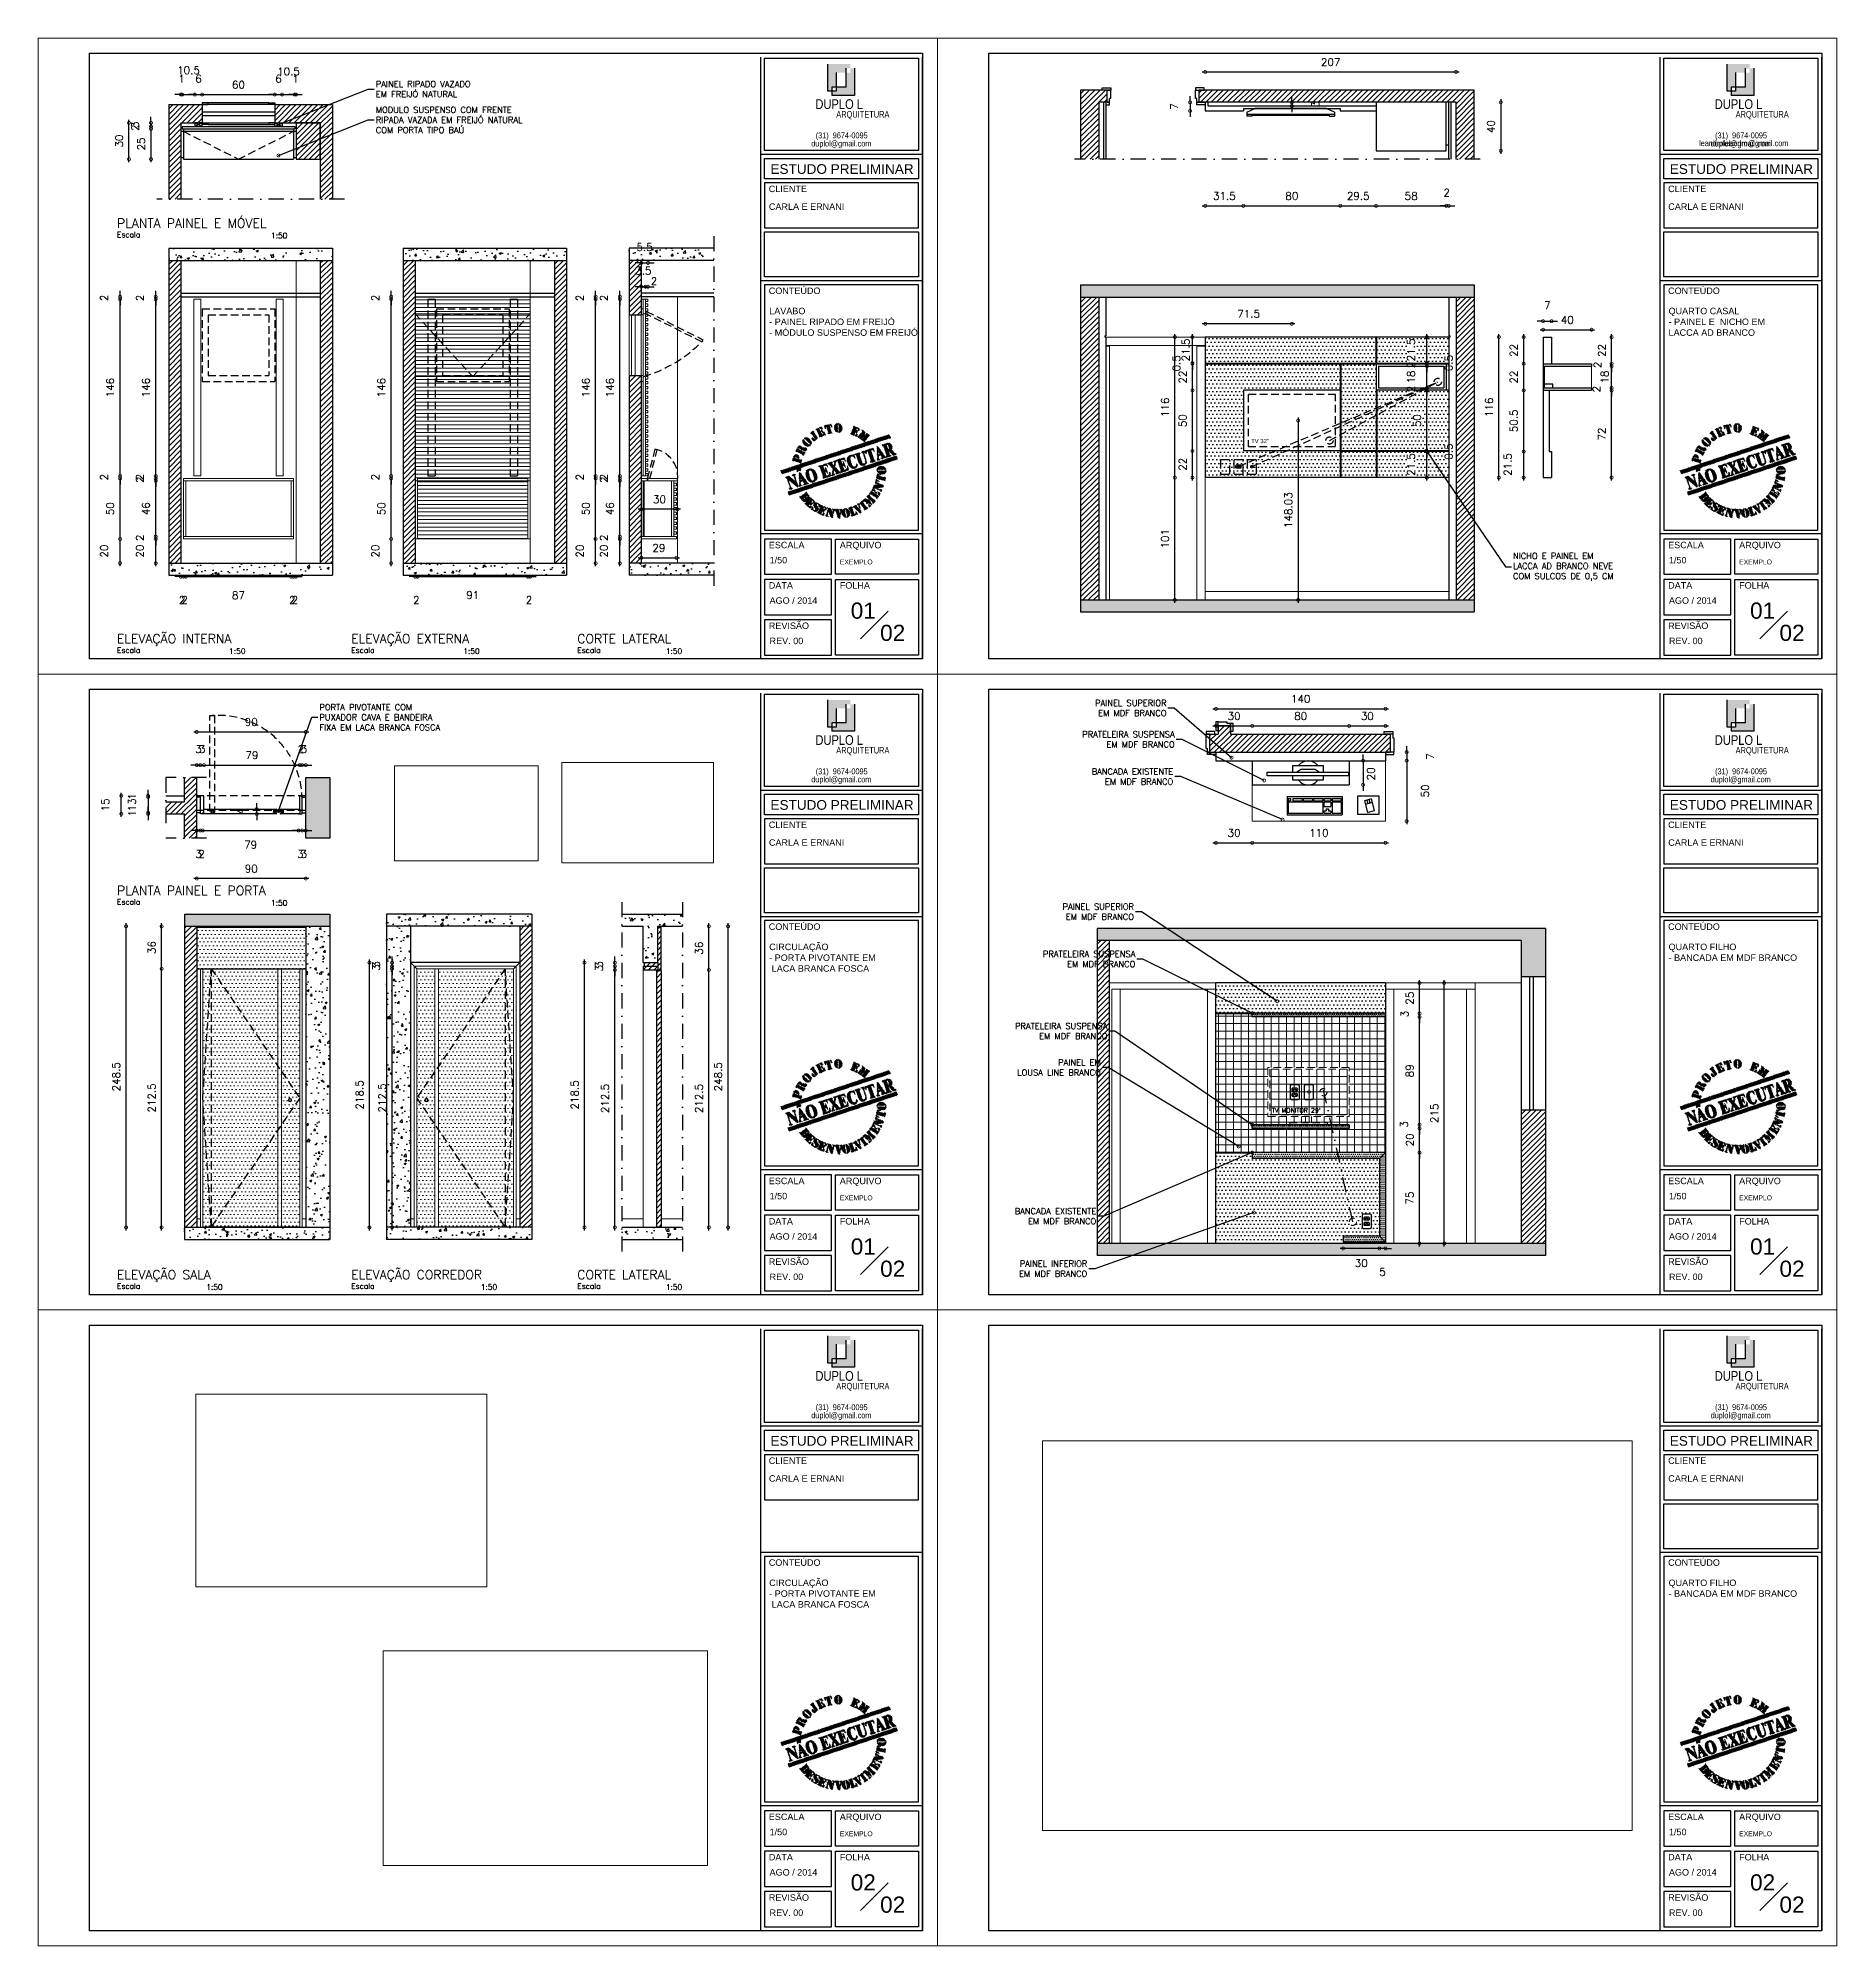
# Model space of a CAD drawing. Extents: x 126968 to 132038, y -1805 to 3860.
# Drawn here: x 129068 to 130553, y -1805 to -230 of the extents above; entities that cross this region are included whole.
import ezdxf
from ezdxf.enums import TextEntityAlignment as Align

# ---------------------------------------------------------------- set-up
doc = ezdxf.new("R2010")
doc.units = 0
doc.header["$MEASUREMENT"] = 0
doc.header["$PDMODE"] = 3
doc.linetypes.add('DASHDOT', pattern=[1, 0.5, -0.25, 0, -0.25])
doc.linetypes.add('HIDDEN', pattern=[0.375, 0.25, -0.125])
doc.layers.get('0').update_dxf_attribs({"linetype": 'CONTINUOUS'})
doc.layers.get('Defpoints').update_dxf_attribs({"linetype": 'CONTINUOUS'})
for name, color, linetype in [('ARQ-CARIMBO', 1, 'CONTINUOUS'), ('ESCR03', 3, 'CONTINUOUS'), ('PENA01', 1, 'CONTINUOUS'), ('PENA02', 2, 'CONTINUOUS'), ('PENA03', 3, 'CONTINUOUS'), ('PENA04', 4, 'CONTINUOUS'), ('Pena05', 5, 'CONTINUOUS'), ('PENA06', 6, 'CONTINUOUS')]:
    doc.layers.add(name, color=color, linetype=linetype)
for name, color, linetype, lineweight in [('COTA', 8, 'CONTINUOUS', 5), ('COTAS', 8, 'CONTINUOUS', 20), ('PENA 01 TR', 1, 'HIDDEN', 9), ('PENA 02', 2, 'CONTINUOUS', 9), ('PENA 03', 3, 'CONTINUOUS', 15), ('PENA 04', 4, 'CONTINUOUS', 20), ('PENA 05', 5, 'CONTINUOUS', 25)]:
    doc.layers.add(name, color=color, linetype=linetype, lineweight=lineweight)
doc.layers.add('PROJEÇÃO', color=1, linetype='HIDDEN', transparency=0.51)
doc.styles.add('Arial', font='arial.ttf', dxfattribs={"height": 0.3125})
doc.styles.add('R80E25', font='arial.ttf')
doc.styles.add('ROMANS', font='ROMANS.SHX')
doc.styles.add('SR80', font='arial.ttf', dxfattribs={"height": 5})
doc.styles.get("Standard").update_dxf_attribs({"font": 'romans.shx'})
doc.dimstyles.new('cota 25-5', dxfattribs={"dimscale": 25, "dimtxt": 0.2, "dimasz": 0.2, "dimexe": 0.1, "dimexo": 0.1, "dimgap": 0.05, "dimtad": 1, "dimdec": 1, "dimlfac": 0.2, "dimrnd": 0.2, "dimzin": 12, "dimdsep": 46, "dimtxsty": 'Standard', "dimblk": 'DOTSMALL', "dimcen": 0.5, "dimdle": 0.1, "dimclrd": 1, "dimclre": 1, "dimclrt": 2, "dimadec": 0, "dimazin": 0, "dimtfac": 1, "dimtdec": 1, "dimtix": 1, "dimtmove": 2, "dimatfit": 3, "dimldrblk": 'DOTSMALL', "dimfxl": 1, "dimtvp": 0.5, "dimtolj": 1, "dimtzin": 0, "dimarcsym": 0})
doc.dimstyles.new('COTAS_1_25', dxfattribs={"dimscale": 25, "dimtxt": 0.25, "dimasz": 0.2, "dimexe": 0.1, "dimexo": 0.2, "dimgap": 0.2, "dimtad": 1, "dimdsep": 46, "dimtxsty": 'Standard', "dimblk1": 'DOTSMALL', "dimblk2": 'DOTSMALL', "dimsah": 1, "dimcen": 0.1, "dimdle": 0.1, "dimse1": 1, "dimse2": 1, "dimclrt": 2, "dimadec": 0, "dimazin": 0, "dimtfac": 1, "dimtmove": 2, "dimatfit": 3, "dimldrblk": 'DOTSMALL', "dimfxl": 1, "dimtolj": 1, "dimtzin": 0, "dimarcsym": 0})
picture_1 = doc.add_image_def('image8.jpg', size_in_pixel=(1228, 812))
picture_2 = doc.add_image_def('image9.jpg', size_in_pixel=(1228, 812))
picture_3 = doc.add_image_def('image10.jpg', size_in_pixel=(1228, 812))
picture_4 = doc.add_image_def('image11.jpg', size_in_pixel=(1228, 812))
picture_5 = doc.add_image_def('image12.jpg', size_in_pixel=(1228, 812))
pattern_1 = [(0, (89948.3493, -4151.408), (1.5625, 3.125), [0, -3.125])]
pattern_2 = [(45, (89948.3493, -4165.0578), (-2.2097087, 2.2097087), [])]
pattern_3 = [(50, (89948.35, -4165.058), (17.9315046, -1.5688034), [1.875, -20.625]), (355, (89948.35, -4165.058), (-3.468783, 18.804803), [1.5, -16.5]), (100.451444, (89949.844, -4165.189), (14.462721, 17.236), [1.593505, -17.528553]), (46.1842, (89948.35, -4160.058), (26.681033, -4.137982), [2.8125, -30.9375]), (96.635635, (89950.573, -4160.403), (23.366549, 24.352965), [2.390259, -26.292844]), (351.184164, (89948.35, -4160.058), (23.366549, 24.352965), [2.25, -24.75]), (21, (89950.85, -4161.308), (14.9226763, -10.065472), [1.875, -20.625]), (326, (89950.85, -4161.308), (6.082883, 18.128751), [1.5, -16.5]), (71.451445, (89952.093, -4162.147), (21.0055594, 8.063279), [1.593505, -17.528553]), (37.5, (89948.3493, -4165.058), (0.3039964, 8.3223463), [0, -16.3, 0, -16.75, 0, -16.5625]), (7.5, (89948.349, -4165.058), (6.5767384, 9.8602928), [0, -9.55, 0, -15.925, 0, -6.3125]), (327.5, (89942.774, -4165.058), (13.3455609, -0.5638718), [0, -6.25, 0, -19.5, 0, -25.875]), (317.5, (89940.274, -4165.058), (14.5796542, 2.5026246), [0, -8.125, 0, -12.95, 0, -18.375])]
pattern_4 = [(0, (89948.3493, -6200.0578), (0.78125, 1.5625), [0, -1.5625])]
pattern_5 = [(0, (89948.3493, -6200.058), (0, 6.25), []), (90, (89948.3493, -6200.058), (-6.25, 4e-16), [])]
pattern_6 = [(45, (89948.3493, -6200.0578), (-2.2097087, 2.2097087), [])]
pattern_7 = [(50, (89948.35, -6200.058), (17.9315046, -1.5688034), [1.875, -20.625]), (355, (89948.35, -6200.058), (-3.468783, 18.804803), [1.5, -16.5]), (100.451444, (89949.844, -6200.189), (14.462721, 17.236), [1.593505, -17.528553]), (46.1842, (89948.35, -6195.058), (26.681033, -4.137982), [2.8125, -30.9375]), (96.635635, (89950.573, -6195.403), (23.366549, 24.352965), [2.390259, -26.292844]), (351.184164, (89948.35, -6195.058), (23.366549, 24.352965), [2.25, -24.75]), (21, (89950.85, -6196.308), (14.9226763, -10.0654723), [1.875, -20.625]), (326, (89950.85, -6196.308), (6.082883, 18.128751), [1.5, -16.5]), (71.451445, (89952.093, -6197.147), (21.0055594, 8.063279), [1.593505, -17.528553]), (37.5, (89948.3493, -6200.058), (0.3039964, 8.3223463), [0, -16.3, 0, -16.75, 0, -16.5625]), (7.5, (89948.349, -6200.058), (6.5767384, 9.8602928), [0, -9.55, 0, -15.925, 0, -6.3125]), (327.5, (89942.774, -6200.058), (13.3455609, -0.5638718), [0, -6.25, 0, -19.5, 0, -25.875]), (317.5, (89940.274, -6200.058), (14.5796542, 2.5026246), [0, -8.125, 0, -12.95, 0, -18.375])]
pattern_8 = [(0, (89955.3017, -4162.004), (0, 3.125), [])]
pattern_9 = [(45, (89948.3493, -4138.6232), (-2.2097087, 2.2097087), [])]
pattern_10 = [(50, (89948.35, -4138.623), (17.9315046, -1.5688034), [1.875, -20.625]), (355, (89948.35, -4138.623), (-3.468783, 18.804803), [1.5, -16.5]), (100.451444, (89949.844, -4138.754), (14.462721, 17.236), [1.593505, -17.528553]), (46.1842, (89948.35, -4133.623), (26.681033, -4.137982), [2.8125, -30.9375]), (96.635635, (89950.573, -4133.968), (23.366549, 24.352965), [2.390259, -26.292844]), (351.184164, (89948.35, -4133.623), (23.366549, 24.352965), [2.25, -24.75]), (21, (89950.85, -4134.873), (14.9226763, -10.065472), [1.875, -20.625]), (326, (89950.85, -4134.873), (6.082883, 18.128751), [1.5, -16.5]), (71.451445, (89952.093, -4135.712), (21.0055594, 8.063279), [1.593505, -17.528553]), (37.5, (89948.3493, -4138.623), (0.3039964, 8.3223463), [0, -16.3, 0, -16.75, 0, -16.5625]), (7.5, (89948.349, -4138.623), (6.5767384, 9.8602928), [0, -9.55, 0, -15.925, 0, -6.3125]), (327.5, (89942.774, -4138.623), (13.3455609, -0.5638718), [0, -6.25, 0, -19.5, 0, -25.875]), (317.5, (89940.274, -4138.623), (14.5796542, 2.5026246), [0, -8.125, 0, -12.95, 0, -18.375])]
pattern_11 = [(0, (89914.252, -6200.0578), (1.5625, 3.125), [0, -3.125])]

msp = doc.modelspace()

# ---------------------------------------------------------------- texts
at = {"color": 2, "ltscale": 2, "char_height": 5}
for s, insert, attachment_point in [('PAINEL RIPADO VAZADO\\PEM FREIJÓ NATURAL', (129346.529, -272.273), 4), ('MODULO SUSPENSO COM FRENTE\\PRIPADA VAZADA EM FREIJÓ NATURAL\\PCOM PORTA TIPO BAÚ', (129346.529, -297.767), 4), ('NICHO E PAINEL EM\\PLACCA AD BRANCO NEVE\\PCOM SULCOS DE 0,5 CM', (130285.362, -666.776), 4), ('PORTA PIVOTANTE COM\\PPUXADOR CAVA E BANDEIRA\\PFIXA EM LACA BRANCA FOSCA', (129299.995, -790.924), 4), ('PAINEL SUPERIOR\\PEM MDF BRANCO', (129999.293, -783.27), 6), ('PRATELEIRA SUSPENSA\\PEM MDF BRANCO', (130006.067, -809.125), 6), ('BANCADA EXISTENTE\\PEM MDF BRANCO', (130004.854, -839.863), 6), ('PAINEL SUPERIOR\\PEM MDF BRANCO', (129972.462, -951.42), 6), ('PRATELEIRA SUSPENSA\\PEM MDF BRANCO', (129973.582, -990.483), 6), ('PRATELEIRA SUSPENSA \\PEM MDF BRANCO', (129950.529, -1049.973), 6), ('PAINEL EM\\P LOUSA LINE BRANCO', (129945.029, -1080.037), 6), ('BANCADA EXISTENTE\\PEM MDF BRANCO', (129941.292, -1202.808), 6), ('PAINEL INFERIOR\\PEM MDF BRANCO', (129933.901, -1246.145), 6)]:
    msp.add_mtext(s, dxfattribs=dict(at, insert=insert, attachment_point=attachment_point))
at = {"layer": 'ARQ-CARIMBO', "char_height": 4.00781, "width": 288.55301, "attachment_point": 1, "style": 'Arial'}
for insert in [(129729.63, -660.645), (130472.13, -660.645), (129729.63, -1185.645), (130472.13, -1185.645), (129729.63, -1710.645), (130472.13, -1710.645)]:
    msp.add_mtext('{\\fArial|b0|i0|c0|p34;EXEMPLO}', dxfattribs=dict(at, insert=insert))
at = {"layer": 'COTAS', "color": 2, "linetype": 'Continuous', "style": 'ROMANS'}
for s, p in [('Escala', (129132.842, -394.652)), ('1:50', (129260.01, -395.44)), ('Escala', (129132.842, -737.763)), ('1:50', (129225.37, -738.551)), ('Escala', (129326.22, -737.763)), ('1:50', (129418.749, -738.551)), ('Escala', (129512.868, -737.763)), ('1:50', (129585.941, -738.551)), ('Escala', (129132.842, -945.587)), ('1:50', (129260.01, -946.375)), ('Escala', (129132.842, -1262.763)), ('1:50', (129206.544, -1263.551)), ('Escala', (129326.22, -1262.763)), ('1:50', (129433.163, -1263.551)), ('Escala', (129512.868, -1262.763)), ('1:50', (129585.941, -1263.551))]:
    msp.add_text(s, height=4.5, dxfattribs=at).set_placement(p)
at = {"layer": 'ESCR03', "color": 5, "linetype": 'Continuous', "style": 'ROMANS'}
for s, p in [('PLANTA PAINEL E MÓVEL', (129132.842, -386.696)), ('ELEVAÇÃO INTERNA', (129132.842, -729.807)), ('ELEVAÇÃO EXTERNA', (129326.22, -729.807)), ('CORTE LATERAL', (129512.868, -729.807)), ('PLANTA PAINEL E PORTA', (129132.842, -937.631)), ('ELEVAÇÃO SALA', (129132.842, -1254.807)), ('ELEVAÇÃO CORREDOR', (129326.22, -1254.807)), ('CORTE LATERAL', (129512.868, -1254.807))]:
    msp.add_text(s, height=7.5, dxfattribs=at).set_placement(p)
at = {"layer": 'PENA 01 TR', "ltscale": 25, "flags": 2}
msp.add_attdef("TV MONITOR 29'", (130086.312, -1117.256), '', height=3.75, dxfattribs=at)
at = {"layer": 'PENA 04', "color": 3, "char_height": 5.34375, "width": 249.85444, "attachment_point": 1, "style": 'Arial'}
for s, insert in [('LAVABO\\P- PAINEL RIPADO EM FREIJÓ\\P- MÓDULO SUSPENSO EM FREIJÓ', (129671.304, -452.792)), ('QUARTO CASAL\\P- PAINEL E  NICHO EM\\PLACCA AD BRANCO', (130413.804, -452.792)), ('CIRCULAÇÃO\\P- PORTA PIVOTANTE EM\\P LACA BRANCA FOSCA', (129671.304, -977.792)), ('QUARTO FILHO\\P- BANCADA EM MDF BRANCO', (130413.804, -977.792)), ('CIRCULAÇÃO\\P- PORTA PIVOTANTE EM\\P LACA BRANCA FOSCA', (129671.304, -1502.792)), ('QUARTO FILHO\\P- BANCADA EM MDF BRANCO', (130413.804, -1502.792))]:
    msp.add_mtext(s, dxfattribs=dict(at, insert=insert))
at = {"layer": 'PENA01'}
for s, insert, char_height, width, attachment_point, style in [('{\\fArial Narrow|b0|i0|c0|p34;ARQUITETURA}', (129748.612, -290.41), 5.34375, 95.84335, 2, 'R80E25'), ('{\\fArial Narrow|b0|i0|c0|p34;ARQUITETURA}', (130491.112, -290.41), 5.34375, 95.84335, 2, 'R80E25'), ('{\\fArial Narrow|b0|i0|c0|p34;duplol@gmail.com}', (129706.036, -314.798), 4.80938, 153.4725, 1, 'SR80'), ('{\\fArial Narrow|b0|i0|c0|p34;(31)  9674-0095}', (129709.72, -308.088), 4.80938, 153.4725, 1, 'SR80'), ('{\\fArial Narrow|b0|i0|c0|p34;leandroleandro@gmail.com}', (130439.021, -314.543), 4.80938, 153.4725, 1, 'SR80'), ('{\\fArial Narrow|b0|i0|c0|p34;duplol@gmail.com}', (130448.536, -314.798), 4.80938, 153.4725, 1, 'SR80'), ('{\\fArial Narrow|b0|i0|c0|p34;(31)  9674-0095}', (130452.22, -308.088), 4.80938, 153.4725, 1, 'SR80'), ('{\\fArial Narrow|b0|i0|c0|p34;ARQUITETURA}', (129748.612, -815.41), 5.34375, 95.84335, 2, 'R80E25'), ('{\\fArial Narrow|b0|i0|c0|p34;ARQUITETURA}', (130491.112, -815.41), 5.34375, 95.84335, 2, 'R80E25'), ('{\\fArial Narrow|b0|i0|c0|p34;(31)  9674-0095}', (129709.72, -833.088), 4.80938, 153.4725, 1, 'SR80'), ('{\\fArial Narrow|b0|i0|c0|p34;(31)  9674-0095}', (130452.22, -833.088), 4.80938, 153.4725, 1, 'SR80'), ('{\\fArial Narrow|b0|i0|c0|p34;duplol@gmail.com}', (129706.036, -839.798), 4.80938, 153.4725, 1, 'SR80'), ('{\\fArial Narrow|b0|i0|c0|p34;duplol@gmail.com}', (130448.536, -839.798), 4.80938, 153.4725, 1, 'SR80'), ('{\\fArial Narrow|b0|i0|c0|p34;ARQUITETURA}', (129748.612, -1340.41), 5.34375, 95.84335, 2, 'R80E25'), ('{\\fArial Narrow|b0|i0|c0|p34;ARQUITETURA}', (130491.112, -1340.41), 5.34375, 95.84335, 2, 'R80E25'), ('{\\fArial Narrow|b0|i0|c0|p34;duplol@gmail.com}', (129706.036, -1364.798), 4.80938, 153.4725, 1, 'SR80'), ('{\\fArial Narrow|b0|i0|c0|p34;(31)  9674-0095}', (129709.72, -1358.088), 4.80938, 153.4725, 1, 'SR80'), ('{\\fArial Narrow|b0|i0|c0|p34;duplol@gmail.com}', (130448.536, -1364.798), 4.80938, 153.4725, 1, 'SR80'), ('{\\fArial Narrow|b0|i0|c0|p34;(31)  9674-0095}', (130452.22, -1358.088), 4.80938, 153.4725, 1, 'SR80')]:
    msp.add_mtext(s, dxfattribs=dict(at, insert=insert, char_height=char_height, width=width, attachment_point=attachment_point, style=style))
at = {"layer": 'PENA02', "color": 2, "style": 'Arial'}
for s, p in [('CLIENTE', (129670.936, -357.315)), ('CLIENTE', (130413.436, -357.315)), ('CONTEÚDO', (129670.936, -441.436)), ('CONTEÚDO', (130413.436, -441.436)), ('ESCALA', (129670.968, -651.361)), ('ARQUIVO', (129729.573, -651.361)), ('ESCALA', (130413.468, -651.361)), ('ARQUIVO', (130472.073, -651.361)), ('DATA', (129670.968, -684.678)), ('FOLHA', (129729.573, -684.678)), ('DATA', (130413.468, -684.678)), ('FOLHA', (130472.073, -684.678)), ('REVISÃO', (129670.968, -717.995)), ('REVISÃO', (130413.468, -717.995)), ('CLIENTE', (129670.936, -882.315)), ('CLIENTE', (130413.436, -882.315)), ('CONTEÚDO', (129670.936, -966.436)), ('CONTEÚDO', (130413.436, -966.436)), ('ESCALA', (129670.968, -1176.361)), ('ARQUIVO', (129729.573, -1176.361)), ('ESCALA', (130413.468, -1176.361)), ('ARQUIVO', (130472.073, -1176.361)), ('DATA', (129670.968, -1209.678)), ('FOLHA', (129729.573, -1209.678)), ('DATA', (130413.468, -1209.678)), ('FOLHA', (130472.073, -1209.678)), ('REVISÃO', (129670.968, -1242.995)), ('REVISÃO', (130413.468, -1242.995)), ('CLIENTE', (129670.936, -1407.315)), ('CLIENTE', (130413.436, -1407.315)), ('CONTEÚDO', (129670.936, -1491.436)), ('CONTEÚDO', (130413.436, -1491.436)), ('ESCALA', (129670.968, -1701.361)), ('ARQUIVO', (129729.573, -1701.361)), ('ESCALA', (130413.468, -1701.361)), ('ARQUIVO', (130472.073, -1701.361)), ('DATA', (129670.968, -1734.678)), ('FOLHA', (129729.573, -1734.678)), ('DATA', (130413.468, -1734.678)), ('FOLHA', (130472.073, -1734.678)), ('REVISÃO', (129670.968, -1767.995)), ('REVISÃO', (130413.468, -1767.995))]:
    msp.add_text(s, height=5.3438, dxfattribs=at).set_placement(p)
msp.add_text('TV 32"', height=3.4734, rotation=360, dxfattribs=at).set_placement((130069.219, -564.555))
at = {"layer": 'PENA03', "color": 3, "style": 'Arial'}
for p in [(129731.418, -342.27), (130473.918, -342.27), (129731.418, -867.27), (130473.918, -867.27), (129731.418, -1392.27), (130473.918, -1392.27)]:
    msp.add_text('ESTUDO PRELIMINAR', height=8.01562, dxfattribs=at).set_placement(p, align=Align.CENTER)
for s, height, p in [('CARLA E ERNANI', 5.34375, (129671.055, -371.983)), ('CARLA E ERNANI', 5.34375, (130413.555, -371.983)), ('1/50', 5.3438, (129671.605, -663.865)), ('1/50', 5.3438, (130414.105, -663.865)), ('AGO / 2014', 5.3438, (129671.605, -697.182)), ('AGO / 2014', 5.3438, (130414.105, -697.182)), ('REV. 00', 5.3438, (129671.605, -730.499)), ('REV. 00', 5.3438, (130414.105, -730.499)), ('CARLA E ERNANI', 5.34375, (129671.055, -896.983)), ('CARLA E ERNANI', 5.34375, (130413.555, -896.983)), ('1/50', 5.3438, (129671.605, -1188.865)), ('1/50', 5.3438, (130414.105, -1188.865)), ('AGO / 2014', 5.3438, (129671.605, -1222.182)), ('AGO / 2014', 5.3438, (130414.105, -1222.182)), ('REV. 00', 5.3438, (129671.605, -1255.499)), ('REV. 00', 5.3438, (130414.105, -1255.499)), ('CARLA E ERNANI', 5.34375, (129671.055, -1421.983)), ('CARLA E ERNANI', 5.34375, (130413.555, -1421.983)), ('1/50', 5.3438, (129671.605, -1713.865)), ('1/50', 5.3438, (130414.105, -1713.865)), ('AGO / 2014', 5.3438, (129671.605, -1747.182)), ('AGO / 2014', 5.3438, (130414.105, -1747.182)), ('REV. 00', 5.3438, (129671.605, -1780.499)), ('REV. 00', 5.3438, (130414.105, -1780.499))]:
    msp.add_text(s, height=height, dxfattribs=at).set_placement(p)
at = {"layer": 'PENA03', "char_height": 8.01562, "width": 136.30888, "attachment_point": 2, "style": 'R80E25'}
for insert in [(129729.085, -280.672), (130471.585, -280.672), (129729.085, -805.672), (130471.585, -805.672), (129729.085, -1330.672), (130471.585, -1330.672)]:
    msp.add_mtext('{\\fArial Narrow|b0|i0|c0|p34;DUPLO L}', dxfattribs=dict(at, insert=insert))
at = {"layer": 'PENA04', "color": 4, "style": 'Arial'}
for s, p in [('01', (129738.589, -709.502)), ('01', (130481.089, -709.502)), ('02', (129762.881, -727.857)), ('02', (130505.381, -727.857)), ('01', (129738.589, -1234.502)), ('01', (130481.089, -1234.502)), ('02', (129762.881, -1252.857)), ('02', (130505.381, -1252.857)), ('02', (129738.589, -1759.502)), ('02', (130481.089, -1759.502)), ('02', (129762.881, -1777.857)), ('02', (130505.381, -1777.857))]:
    msp.add_text(s, height=13.3594, dxfattribs=at).set_placement(p)

# ---------------------------------------------------------------- blocks, each defined once
blk = doc.blocks.new('NAOEXECUTAR')
at = {"linetype": 'Continuous', "lineweight": 100}
for p, q in [((-12.16, 9.97), (-11.92, 10.21)), ((-12.08, 9.97), (-11.84, 10.22)), ((-12.05, 9.93), (-11.85, 10.13)), ((-12.02, 9.89), (-11.82, 10.09)), ((-11.98, 9.84), (-11.79, 10.04)), ((-11.95, 9.8), (-11.75, 10)), ((-11.92, 9.76), (-11.72, 9.96)), ((-11.89, 9.72), (-11.69, 9.91)), ((-11.86, 9.67), (-11.66, 9.87)), ((-11.83, 9.63), (-11.63, 9.83)), ((-11.61, 10.37), (-11.56, 10.41)), ((-11.56, 10.35), (-11.42, 10.48)), ((-11.51, 10.32), (-11.3, 10.52)), ((-11.49, 10.27), (-11.28, 10.47)), ((-11.46, 10.21), (-11.26, 10.42)), ((-11.44, 10.16), (-11.23, 10.37)), ((-11.42, 10.11), (-11.21, 10.32)), ((-11.39, 10.06), (-11.18, 10.27)), ((-11.37, 10.01), (-11.16, 10.22)), ((-11.34, 9.96), (-11.14, 10.17)), ((-11.32, 9.91), (-11.11, 10.12)), ((-11.3, 9.86), (-11.09, 10.07)), ((-11.27, 9.81), (-11.06, 10.02)), ((-11.25, 9.76), (-11.04, 9.97)), ((-11.25, 9.61), (-10.99, 9.87)), ((-11.23, 10.52), (-11.14, 10.62)), ((-11.23, 9.71), (-11.02, 9.92)), ((-11.16, 10.52), (-11.02, 10.66)), ((-11.09, 10.51), (-11, 10.61)), ((-11.06, 10.25), (-10.99, 10.32)), ((-11.06, 10.17), (-10.96, 10.27)), ((-11.05, 10.33), (-11.01, 10.37)), ((-11.04, 10.49), (-10.97, 10.56)), ((-11.01, 10.15), (-10.94, 10.22)), ((-11, 10.46), (-10.95, 10.51)), ((-10.96, 10.12), (-10.91, 10.17)), ((-10.95, 10.43), (-10.93, 10.46)), ((-10.93, 10.08), (-10.89, 10.12)), ((-10.9, 9.81), (-10.7, 10.01)), ((-10.84, 9.79), (-10.68, 9.96)), ((-10.8, 10.06), (-10.75, 10.1)), ((-10.79, 9.99), (-10.73, 10.06)), ((-10.73, 10.73), (-10.69, 10.77)), ((-10.71, 10.67), (-10.58, 10.8)), ((-10.7, 10.61), (-10.57, 10.74)), ((-10.7, 9.86), (-10.65, 9.91)), ((-10.68, 10.55), (-10.61, 10.63)), ((-10.66, 10.49), (-10.61, 10.55)), ((-10.51, 10.8), (-10.48, 10.82)), ((-10.49, 10.74), (-10.38, 10.85)), ((-10.48, 10.68), (-10.28, 10.87)), ((-10.46, 10.62), (-10.23, 10.85)), ((-10.45, 10.56), (-10.22, 10.79)), ((-10.43, 10.5), (-10.2, 10.73)), ((-10.42, 10.44), (-10.19, 10.67)), ((-10.4, 10.38), (-10.17, 10.61)), ((-10.39, 10.32), (-10.16, 10.55)), ((-10.37, 10.26), (-10.14, 10.49)), ((-10.37, 9.96), (-10.08, 10.26)), ((-10.36, 10.2), (-10.13, 10.43)), ((-10.34, 10.14), (-10.11, 10.37)), ((-10.33, 10.09), (-10.1, 10.31)), ((-10.29, 9.97), (-10.07, 10.2)), ((-10.19, 10.9), (-10.18, 10.9)), ((-10.19, 10), (-10.05, 10.14)), ((-10.17, 10.84), (-10.08, 10.93)), ((-10.12, 10.81), (-10.03, 10.91)), ((-10.09, 10.77), (-10.01, 10.85)), ((-10.09, 10.02), (-10, 10.11)), ((-10.06, 10.72), (-9.99, 10.79)), ((-10.04, 10.67), (-9.98, 10.73)), ((-9.99, 10.65), (-9.97, 10.66)), ((-9.99, 10.05), (-9.96, 10.08)), ((-9.69, 10.57), (-9.39, 10.87)), ((-9.69, 10.5), (-9.4, 10.79)), ((-9.68, 10.65), (-9.34, 11)), ((-9.68, 10.43), (-9.4, 10.72)), ((-9.67, 10.37), (-9.4, 10.64)), ((-9.66, 10.75), (-9.43, 10.98)), ((-9.65, 10.32), (-9.39, 10.57)), ((-9.62, 10.27), (-9.39, 10.5)), ((-9.59, 10.22), (-9.39, 10.42)), ((-9.55, 10.19), (-9.39, 10.35)), ((-9.51, 10.15), (-9.39, 10.27)), ((-9.46, 10.13), (-9.39, 10.21)), ((-9.41, 10.11), (-9.36, 10.16)), ((-9.34, 10.1), (-9.33, 10.11)), ((-9.28, 10.99), (-9.27, 11)), ((-9.27, 10.1), (-8.92, 10.45)), ((-9.25, 10.93), (-9.2, 10.98)), ((-9.22, 10.89), (-9.15, 10.96)), ((-9.22, 10.82), (-9.1, 10.94)), ((-9.21, 10.75), (-9.06, 10.91)), ((-9.21, 10.68), (-9.02, 10.87)), ((-9.21, 10.6), (-8.99, 10.83)), ((-9.21, 10.53), (-8.96, 10.78)), ((-9.21, 10.45), (-8.94, 10.72)), ((-9.21, 10.38), (-8.92, 10.67)), ((-9.21, 10.31), (-8.92, 10.6)), ((-9.21, 10.23), (-8.92, 10.53)), ((-9.18, 10.12), (-8.95, 10.35)), ((-8.03, 9.92), (-7.98, 9.97)), ((-7.98, 9.9), (-7.49, 10.39)), ((-7.93, 10.02), (-7.44, 10.51)), ((-7.93, 9.87), (-7.54, 10.26)), ((-7.88, 10.14), (-7.41, 10.61)), ((-7.87, 9.85), (-7.59, 10.14)), ((-7.84, 10.26), (-7.47, 10.63)), ((-7.82, 9.83), (-7.64, 10.02)), ((-7.79, 10.39), (-7.52, 10.65)), ((-7.77, 9.81), (-7.68, 9.89)), ((-7.74, 10.51), (-7.57, 10.67)), ((-7.72, 10.67), (-7.68, 10.72)), ((-7.7, 10.63), (-7.63, 10.7)), ((-7.55, 9.73), (-7.35, 9.93)), ((-7.5, 10.15), (-7.35, 10.3)), ((-7.5, 9.71), (-7.35, 9.85)), ((-7.47, 10.1), (-7.33, 10.25)), ((-7.47, 10.03), (-7.38, 10.13)), ((-7.36, 10.52), (-7.31, 10.57)), ((-7.31, 10.49), (-7.25, 10.55)), ((-7.28, 10.45), (-7.2, 10.53)), ((-7.26, 10.4), (-7.15, 10.51)), ((-7.25, 10.33), (-7.12, 10.45)), ((-7.23, 10.27), (-7.17, 10.33)), ((-7.05, 9.85), (-6.95, 9.96)), ((-7.03, 9.51), (-6.62, 9.91)), ((-6.99, 9.61), (-6.59, 10.02)), ((-6.96, 9.72), (-6.55, 10.13)), ((-6.93, 9.83), (-6.59, 10.17)), ((-6.9, 9.94), (-6.63, 10.2)), ((-6.86, 10.04), (-6.67, 10.23)), ((-6.86, 9.3), (-6.24, 9.92)), ((-6.84, 10.29), (-6.8, 10.33)), ((-6.83, 10.15), (-6.72, 10.26)), ((-6.82, 9.27), (-6.19, 9.89)), ((-6.81, 10.24), (-6.76, 10.3)), ((-6.78, 9.23), (-6.15, 9.86)), ((-6.75, 9.64), (-6.54, 9.85)), ((-6.65, 9.58), (-6.28, 9.95)), ((-6.46, 9.85), (-6.33, 9.98)), ((-6.16, 9.77), (-6.11, 9.83)), ((-4.57, 9.35), (-4.08, 9.84)), ((-13.67, 8.16), (-13.45, 8.38)), ((-13.65, 8.11), (-13.4, 8.35)), ((-13.58, 8.32), (-13.5, 8.41)), ((-13.56, 8.12), (-13.35, 8.33)), ((-13.51, 8.1), (-13.3, 8.3)), ((-13.5, 8.48), (-13.27, 8.7)), ((-13.46, 8.07), (-13.26, 8.27)), ((-13.45, 8.45), (-13.2, 8.7)), ((-13.41, 8.04), (-13.21, 8.25)), ((-13.36, 8.02), (-13.16, 8.22)), ((-13.35, 8.48), (-13.15, 8.68)), ((-13.32, 7.99), (-13.11, 8.2)), ((-13.3, 8.46), (-13.1, 8.65)), ((-13.27, 7.96), (-13.06, 8.17)), ((-13.25, 8.43), (-13.07, 8.61)), ((-13.22, 7.94), (-13.01, 8.14)), ((-13.2, 8.4), (-13.04, 8.56)), ((-13.17, 7.91), (-12.97, 8.12)), ((-13.16, 8.37), (-13.04, 8.49)), ((-13.13, 8.33), (-13.06, 8.4)), ((-13.12, 8.27), (-12.87, 8.51)), ((-13.12, 7.89), (-12.92, 8.09)), ((-13.07, 7.86), (-12.87, 8.06)), ((-13.03, 7.83), (-12.79, 8.07)), ((-13.02, 8.29), (-12.81, 8.5)), ((-12.98, 7.81), (-12.74, 8.04)), ((-12.96, 9.17), (-12.84, 9.28)), ((-12.96, 9.1), (-12.81, 9.24)), ((-12.96, 8.27), (-12.76, 8.47)), ((-12.96, 7.75), (-12.83, 7.88)), ((-12.94, 9.26), (-12.85, 9.36)), ((-12.94, 9.04), (-12.77, 9.2)), ((-12.92, 8.98), (-12.73, 9.17)), ((-12.91, 8.25), (-12.71, 8.45)), ((-12.89, 8.94), (-12.7, 9.13)), ((-12.86, 8.89), (-12.66, 9.1)), ((-12.86, 8.22), (-12.6, 8.49)), ((-12.82, 8.85), (-12.62, 9.06)), ((-12.81, 8.2), (-12.57, 8.43)), ((-12.8, 9.4), (-12.69, 9.51)), ((-12.79, 8.82), (-12.58, 9.03)), ((-12.75, 8.78), (-12.54, 8.99)), ((-12.75, 8.19), (-12.57, 8.36)), ((-12.73, 9.4), (-12.6, 9.53)), ((-12.7, 8.75), (-12.5, 8.95)), ((-12.68, 9.37), (-12.53, 9.53)), ((-12.67, 8.49), (-12.64, 8.52)), ((-12.66, 8.72), (-12.46, 8.92)), ((-12.64, 9.33), (-12.46, 9.51)), ((-12.61, 9.3), (-12.41, 9.49)), ((-12.61, 8.7), (-12.42, 8.88)), ((-12.57, 9.26), (-12.36, 9.47)), ((-12.55, 8.68), (-12.38, 8.85)), ((-12.53, 9.23), (-12.32, 9.43)), ((-12.49, 9.19), (-12.28, 9.4)), ((-12.49, 8.67), (-12.34, 8.81)), ((-12.45, 9.15), (-12.24, 9.36)), ((-12.41, 9.12), (-12.2, 9.33)), ((-12.41, 8.68), (-12.29, 8.8)), ((-12.37, 9.08), (-12.17, 9.28)), ((-12.33, 9.05), (-12.14, 9.24)), ((-12.29, 9.01), (-12.12, 9.19)), ((-12.29, 8.72), (-12.22, 8.78)), ((-12.26, 8.98), (-12.1, 9.13)), ((-12.22, 8.94), (-12.09, 9.07)), ((-12.2, 8.88), (-12.1, 8.99)), ((-12.18, 8.83), (-12.15, 8.86)), ((-12.01, 9.37), (-11.86, 9.52)), ((-12, 9.46), (-11.95, 9.5)), ((-11.99, 9.32), (-11.82, 9.49)), ((-11.95, 9.28), (-11.78, 9.45)), ((-11.91, 9.25), (-11.77, 9.38)), ((-11.85, 9.24), (-11.77, 9.31)), ((-11.79, 9.59), (-11.6, 9.79)), ((-11.76, 9.54), (-11.56, 9.74)), ((-11.76, 9.25), (-11.71, 9.3)), ((-11.73, 9.5), (-11.53, 9.7)), ((-11.7, 9.46), (-11.5, 9.65)), ((-11.68, 9.41), (-11.48, 9.6)), ((-11.67, 9.34), (-11.47, 9.54)), ((-11.13, 9.65), (-10.97, 9.82)), ((-10.99, 9.72), (-10.94, 9.77)), ((-10.5, 7.37), (-10.01, 7.87)), ((-10.39, 7.41), (-9.9, 7.9)), ((-10.28, 7.45), (-9.79, 7.94)), ((-10.17, 7.48), (-9.67, 7.98)), ((-10.06, 7.52), (-9.56, 8.02)), ((-9.94, 7.56), (-9.45, 8.05)), ((-9.83, 7.6), (-9.34, 8.09)), ((-9.72, 7.63), (-9.23, 8.13)), ((-9.61, 7.67), (-9.11, 8.16)), ((-9.5, 7.71), (-9, 8.2)), ((-9.38, 7.75), (-8.89, 8.24)), ((-9.27, 7.78), (-8.78, 8.28)), ((-9.16, 7.82), (-8.67, 8.31)), ((-9.05, 7.86), (-8.55, 8.35)), ((-8.94, 7.89), (-8.44, 8.39)), ((-8.82, 7.93), (-8.33, 8.43)), ((-8.71, 7.97), (-8.22, 8.46)), ((-8.6, 8.01), (-8.11, 8.5)), ((-8.49, 8.04), (-8, 8.54)), ((-8.38, 8.08), (-7.88, 8.58)), ((-8.27, 8.12), (-7.77, 8.61)), ((-8.15, 8.16), (-7.66, 8.65)), ((-8.04, 8.19), (-7.55, 8.69)), ((-7.93, 8.23), (-7.44, 8.72)), ((-7.82, 8.27), (-7.32, 8.76)), ((-7.71, 8.31), (-7.21, 8.8)), ((-7.66, 9.77), (-7.61, 9.82)), ((-7.61, 9.75), (-7.53, 9.82)), ((-7.59, 8.34), (-7.1, 8.84)), ((-7.55, 7.79), (-7.47, 7.87)), ((-7.49, 7.78), (-7.35, 7.91)), ((-7.48, 8.38), (-6.99, 8.87)), ((-7.45, 9.68), (-7.4, 9.73)), ((-7.45, 7.74), (-7.24, 7.95)), ((-7.42, 7.69), (-7.13, 7.99)), ((-7.4, 7.64), (-7.06, 7.98)), ((-7.37, 8.42), (-6.88, 8.91)), ((-7.3, 9.61), (-7.24, 9.67)), ((-7.26, 9.58), (-7.02, 9.81)), ((-7.26, 8.45), (-6.76, 8.95)), ((-7.21, 9.55), (-7.13, 9.63)), ((-7.17, 9.51), (-7.12, 9.56)), ((-7.15, 8.49), (-6.65, 8.99)), ((-7.04, 9.42), (-6.65, 9.81)), ((-7.03, 8.53), (-6.54, 9.02)), ((-6.92, 8.57), (-6.43, 9.06)), ((-6.91, 8.05), (-6.91, 8.06)), ((-6.9, 9.33), (-6.87, 9.36)), ((-6.88, 8.02), (-6.79, 8.1)), ((-6.81, 8.6), (-6.32, 9.1)), ((-6.81, 8.01), (-6.68, 8.14)), ((-6.77, 7.97), (-6.61, 8.14)), ((-6.74, 7.93), (-6.68, 7.99)), ((-6.73, 9.2), (-6.2, 9.73)), ((-6.72, 7.87), (-6.67, 7.93)), ((-6.7, 8.64), (-6.2, 9.14)), ((-6.7, 7.82), (-6.65, 7.87)), ((-6.69, 9.17), (-6.39, 9.47)), ((-6.65, 9.14), (-6.57, 9.21)), ((-6.6, 9.11), (-6.56, 9.15)), ((-6.59, 8.68), (-6.09, 9.17)), ((-6.55, 8.12), (-6.46, 8.21)), ((-6.53, 8.06), (-6.35, 8.25)), ((-6.51, 8.01), (-6.23, 8.28)), ((-6.49, 7.95), (-6.45, 8)), ((-6.48, 7.9), (-6.44, 7.93)), ((-6.47, 8.72), (-5.98, 9.21)), ((-6.43, 7.86), (-6.43, 7.87)), ((-6.36, 8.75), (-5.87, 9.25)), ((-6.26, 8.19), (-6.12, 8.32)), ((-6.25, 8.79), (-5.76, 9.28)), ((-6.24, 8.13), (-6.01, 8.36)), ((-6.22, 8.08), (-5.9, 8.4)), ((-6.2, 8.02), (-5.96, 8.26)), ((-6.18, 7.97), (-5.94, 8.21)), ((-6.16, 7.91), (-5.92, 8.15)), ((-6.14, 8.83), (-5.64, 9.32)), ((-6.14, 7.85), (-5.9, 8.09)), ((-6.13, 7.8), (-5.88, 8.04)), ((-6.11, 7.74), (-5.87, 7.98)), ((-6.09, 7.69), (-5.85, 7.93)), ((-6.07, 7.63), (-5.83, 7.87)), ((-6.03, 8.87), (-5.53, 9.36)), ((-5.92, 8.9), (-5.42, 9.4)), ((-5.92, 8.3), (-5.79, 8.43)), ((-5.83, 8.32), (-5.7, 8.44)), ((-5.8, 8.94), (-5.31, 9.43)), ((-5.77, 8.3), (-5.68, 8.39)), ((-5.72, 8.27), (-5.67, 8.33)), ((-5.69, 8.98), (-5.2, 9.47)), ((-5.69, 8.23), (-5.65, 8.28)), ((-5.66, 8.19), (-5.63, 8.22)), ((-5.64, 8.14), (-5.61, 8.16)), ((-5.58, 9.01), (-5.09, 9.51)), ((-5.47, 9.05), (-4.97, 9.55)), ((-5.36, 9.09), (-4.86, 9.58)), ((-5.3, 8.55), (-5.23, 8.62)), ((-5.29, 8.48), (-5.17, 8.6)), ((-5.29, 8.41), (-5.14, 8.56)), ((-5.29, 8.34), (-5.11, 8.51)), ((-5.29, 8.26), (-5.08, 8.47)), ((-5.28, 8.19), (-5.05, 8.42)), ((-5.28, 8.12), (-5.02, 8.38)), ((-5.28, 8.05), (-5.21, 8.11)), ((-5.28, 7.97), (-5.21, 8.04)), ((-5.28, 7.9), (-5.21, 7.97)), ((-5.27, 7.83), (-5.2, 7.9)), ((-5.24, 9.13), (-4.75, 9.62)), ((-5.2, 8.13), (-4.99, 8.34)), ((-5.17, 8.09), (-4.96, 8.29)), ((-5.14, 8.04), (-4.93, 8.25)), ((-5.13, 9.16), (-4.64, 9.66)), ((-5.11, 8), (-4.9, 8.2)), ((-5.08, 7.95), (-4.87, 8.16)), ((-5.07, 7.73), (-4.78, 8.03)), ((-5.05, 7.91), (-4.84, 8.12)), ((-5.02, 9.2), (-4.53, 9.7)), ((-5.02, 7.86), (-4.81, 8.07)), ((-4.96, 7.77), (-4.75, 7.98)), ((-4.93, 7.73), (-4.71, 7.94)), ((-4.91, 9.24), (-4.41, 9.73)), ((-4.9, 7.69), (-4.68, 7.9)), ((-4.8, 9.28), (-4.3, 9.77)), ((-4.79, 8.76), (-4.78, 8.77)), ((-4.75, 8.72), (-4.67, 8.81)), ((-4.69, 8.71), (-4.56, 8.84)), ((-4.68, 9.31), (-4.19, 9.81)), ((-4.65, 8.68), (-4.44, 8.88)), ((-4.62, 8.63), (-4.33, 8.92)), ((-4.6, 8.58), (-4.36, 8.82)), ((-4.58, 8.53), (-4.34, 8.77)), ((-4.56, 8.47), (-4.32, 8.71)), ((-4.54, 8.41), (-4.3, 8.65)), ((-4.52, 8.36), (-4.28, 8.6)), ((-4.5, 8.3), (-4.26, 8.54)), ((-4.48, 8.25), (-4.24, 8.49)), ((-4.47, 8.19), (-4.22, 8.43)), ((-4.46, 9.39), (-4.03, 9.82)), ((-4.45, 8.13), (-4.21, 8.37)), ((-4.43, 8.08), (-4.19, 8.32)), ((-4.41, 8.02), (-3.76, 8.67)), ((-4.39, 7.97), (-4.15, 8.21)), ((-4.38, 7.53), (-4.04, 7.87)), ((-4.37, 7.91), (-4.13, 8.15)), ((-4.35, 9.43), (-4.01, 9.76)), ((-4.35, 7.85), (-4.11, 8.1)), ((-4.34, 8.84), (-4.22, 8.95)), ((-4.33, 7.8), (-4.09, 8.04)), ((-4.32, 7.74), (-4.08, 7.98)), ((-4.31, 7.67), (-4.06, 7.93)), ((-4.26, 8.84), (-4.13, 8.97)), ((-4.24, 9.46), (-3.99, 9.71)), ((-4.2, 8.82), (-4.06, 8.97)), ((-4.16, 8.79), (-3.99, 8.96)), ((-4.13, 8.75), (-3.94, 8.94)), ((-4.12, 9.5), (-3.97, 9.65)), ((-4.12, 8.23), (-3.76, 8.6)), ((-4.11, 8.7), (-3.9, 8.91)), ((-4.09, 8.64), (-3.86, 8.87)), ((-4.09, 8.19), (-3.77, 8.51)), ((-4.07, 8.59), (-3.83, 8.83)), ((-4.06, 8.52), (-3.8, 8.78)), ((-4.05, 8.45), (-3.78, 8.73)), ((-4.05, 8.15), (-3.85, 8.35)), ((-4.02, 8.11), (-3.82, 8.31)), ((-4.01, 9.54), (-3.95, 9.6)), ((-3.98, 8.07), (-3.78, 8.28)), ((-3.95, 8.03), (-3.75, 8.24)), ((-3.92, 7.99), (-3.71, 8.2)), ((-3.88, 7.95), (-3.68, 8.16)), ((-3.85, 7.91), (-3.64, 8.12)), ((-3.81, 7.87), (-3.61, 8.08)), ((-3.78, 7.83), (-3.57, 8.04)), ((-3.74, 7.79), (-3.54, 8)), ((-3.71, 7.75), (-3.5, 7.96)), ((-3.61, 7.78), (-3.46, 7.93)), ((-3.49, 7.82), (-3.4, 7.91)), ((-3.38, 7.86), (-3.36, 7.87)), ((-15.2, 6.1), (-15.16, 6.15)), ((-15.18, 6.05), (-15.05, 6.19)), ((-15.17, 5.99), (-14.93, 6.22)), ((-15.15, 5.94), (-14.82, 6.26)), ((-15.13, 5.88), (-14.71, 6.3)), ((-15.09, 5.84), (-14.6, 6.34)), ((-14.98, 5.88), (-14.49, 6.37)), ((-14.87, 5.92), (-14.37, 6.41)), ((-14.76, 5.95), (-14.26, 6.45)), ((-14.64, 5.99), (-14.15, 6.48)), ((-14.53, 6.03), (-14.04, 6.52)), ((-14.42, 6.07), (-13.93, 6.56)), ((-14.31, 6.1), (-13.81, 6.6)), ((-14.2, 6.14), (-13.7, 6.63)), ((-14.08, 6.18), (-13.59, 6.67)), ((-14.01, 7.15), (-13.74, 7.42)), ((-13.99, 7.24), (-13.79, 7.44)), ((-13.97, 6.21), (-13.48, 6.71)), ((-13.95, 7.35), (-13.85, 7.46)), ((-13.92, 7.46), (-13.91, 7.47)), ((-13.9, 7.18), (-13.68, 7.4)), ((-13.88, 7.57), (-13.66, 7.8)), ((-13.86, 7.52), (-13.59, 7.8)), ((-13.86, 6.25), (-13.37, 6.75)), ((-13.84, 7.16), (-13.62, 7.39)), ((-13.79, 7.15), (-13.57, 7.37)), ((-13.75, 6.29), (-13.26, 6.78)), ((-13.74, 7.57), (-13.53, 7.78)), ((-13.73, 7.13), (-13.51, 7.35)), ((-13.68, 7.55), (-13.47, 7.76)), ((-13.67, 7.11), (-13.45, 7.33)), ((-13.64, 6.33), (-13.14, 6.82)), ((-13.63, 7.53), (-13.43, 7.72)), ((-13.62, 7.09), (-13.4, 7.31)), ((-13.57, 7.51), (-13.4, 7.68)), ((-13.56, 7.07), (-13.34, 7.3)), ((-13.55, 6.12), (-13.35, 6.32)), ((-13.55, 6.19), (-13.42, 6.32)), ((-13.54, 6.05), (-13.48, 6.11)), ((-13.53, 6.36), (-13.03, 6.86)), ((-13.51, 7.49), (-13.37, 7.63)), ((-13.5, 7.06), (-13.28, 7.28)), ((-13.47, 7.47), (-13.36, 7.57)), ((-13.47, 6.12), (-13.19, 6.4)), ((-13.45, 7.04), (-13.23, 7.26)), ((-13.44, 7.41), (-13.36, 7.5)), ((-13.41, 7.38), (-13.39, 7.4)), ((-13.41, 6.4), (-12.92, 6.9)), ((-13.39, 7.02), (-13.16, 7.25)), ((-13.37, 6.15), (-13.18, 6.33)), ((-13.33, 7), (-13.07, 7.27)), ((-13.32, 5.9), (-13.29, 5.93)), ((-13.31, 5.83), (-13.2, 5.94)), ((-13.31, 5.76), (-13.17, 5.9)), ((-13.3, 6.44), (-12.81, 6.93)), ((-13.29, 6.15), (-13.19, 6.25)), ((-13.28, 6.98), (-13.1, 7.16)), ((-13.25, 6.42), (-13.24, 6.43)), ((-13.24, 6.95), (-13.13, 7.05)), ((-13.22, 6.9), (-13.17, 6.94)), ((-13.19, 6.48), (-12.7, 6.97)), ((-13.08, 6.51), (-12.58, 7.01)), ((-12.97, 6.55), (-12.47, 7.04)), ((-12.85, 6.59), (-12.36, 7.08)), ((-12.74, 6.63), (-12.25, 7.12)), ((-12.63, 6.66), (-12.14, 7.16)), ((-12.63, 5.84), (-12.35, 6.13)), ((-12.63, 5.77), (-12.37, 6.03)), ((-12.63, 5.7), (-12.36, 5.96)), ((-12.62, 5.93), (-12.23, 6.31)), ((-12.58, 6.04), (-12.35, 6.27)), ((-12.52, 6.7), (-12.02, 7.19)), ((-12.41, 6.74), (-11.91, 7.23)), ((-12.29, 6.77), (-11.8, 7.27)), ((-12.26, 6.21), (-12.15, 6.33)), ((-12.18, 6.81), (-11.69, 7.31)), ((-12.18, 6.22), (-12.07, 6.33)), ((-12.13, 6.19), (-12.01, 6.31)), ((-12.09, 6.16), (-11.95, 6.3)), ((-12.07, 6.85), (-11.58, 7.34)), ((-12.05, 6.12), (-11.9, 6.27)), ((-12.02, 6.08), (-11.85, 6.25)), ((-11.99, 6.03), (-11.81, 6.21)), ((-11.97, 5.98), (-11.77, 6.18)), ((-11.96, 6.89), (-11.46, 7.38)), ((-11.95, 5.93), (-11.73, 6.14)), ((-11.92, 5.88), (-11.7, 6.1)), ((-11.9, 5.82), (-11.67, 6.06)), ((-11.88, 5.77), (-11.64, 6.01)), ((-11.86, 5.71), (-11.62, 5.96)), ((-11.85, 6.92), (-11.35, 7.42)), ((-11.84, 5.66), (-11.59, 5.91)), ((-11.73, 6.96), (-11.24, 7.46)), ((-11.62, 7), (-11.13, 7.49)), ((-11.51, 7.04), (-11.02, 7.53)), ((-11.4, 7.07), (-10.9, 7.57)), ((-11.31, 6.56), (-11.27, 6.6)), ((-11.29, 7.11), (-10.79, 7.6)), ((-11.25, 6.55), (-11.16, 6.64)), ((-11.2, 6.53), (-11.05, 6.68)), ((-11.18, 7.15), (-10.68, 7.64)), ((-11.16, 6.49), (-10.94, 6.72)), ((-11.14, 6.44), (-10.82, 6.75)), ((-11.12, 6.38), (-10.88, 6.63)), ((-11.1, 6.33), (-10.86, 6.57)), ((-11.08, 6.27), (-10.84, 6.51)), ((-11.06, 7.19), (-10.57, 7.68)), ((-11.06, 6.22), (-10.82, 6.46)), ((-11.04, 6.16), (-10.8, 6.4)), ((-11.03, 6.1), (-10.78, 6.35)), ((-11.01, 6.05), (-10.77, 6.29)), ((-10.99, 5.99), (-10.75, 6.23)), ((-10.97, 5.94), (-10.73, 6.18)), ((-10.95, 7.22), (-10.46, 7.72)), ((-10.95, 5.88), (-10.53, 6.3)), ((-10.93, 5.82), (-10.69, 6.07)), ((-10.91, 5.77), (-10.67, 6.01)), ((-10.89, 5.71), (-10.65, 5.95)), ((-10.88, 5.66), (-10.64, 5.9)), ((-10.84, 7.26), (-10.35, 7.75)), ((-10.84, 6.66), (-10.71, 6.79)), ((-10.73, 7.3), (-10.23, 7.79)), ((-10.73, 6.7), (-10.6, 6.83)), ((-10.67, 6.09), (-10.51, 6.24)), ((-10.65, 6.71), (-10.5, 6.85)), ((-10.62, 7.33), (-10.12, 7.83)), ((-10.62, 6.43), (-10.59, 6.47)), ((-10.61, 6.37), (-10.57, 6.41)), ((-10.61, 6.3), (-10.55, 6.35)), ((-10.6, 6.09), (-10.5, 6.19)), ((-10.58, 6.7), (-10.48, 6.8)), ((-10.55, 6.06), (-10.48, 6.13)), ((-10.53, 6.67), (-10.46, 6.74)), ((-10.51, 6.02), (-10.46, 6.07)), ((-10.5, 6.63), (-10.44, 6.69)), ((-10.48, 5.98), (-10.44, 6.02)), ((-10.47, 6.59), (-10.43, 6.63)), ((-10.46, 5.93), (-10.42, 5.96)), ((-10.44, 6.54), (-10.41, 6.57)), ((-10.43, 5.88), (-10.4, 5.91)), ((-10.41, 6.86), (-10.38, 6.9)), ((-10.36, 6.84), (-10.26, 6.94)), ((-10.3, 6.83), (-10.15, 6.98)), ((-10.26, 6.79), (-10.04, 7.02)), ((-10.22, 6.76), (-9.93, 7.05)), ((-10.2, 5.96), (-10.16, 6)), ((-10.2, 5.89), (-10.15, 5.94)), ((-10.19, 6.72), (-9.96, 6.94)), ((-10.15, 6.68), (-9.94, 6.89)), ((-10.12, 6.64), (-9.9, 6.85)), ((-10.09, 6.6), (-9.87, 6.81)), ((-10.05, 6.56), (-9.83, 6.77)), ((-10.02, 6.52), (-9.8, 6.73)), ((-9.98, 6.48), (-9.76, 6.7)), ((-9.95, 6.44), (-9.73, 6.66)), ((-9.91, 6.4), (-9.66, 6.65)), ((-9.9, 5.89), (-9.82, 5.97)), ((-9.89, 5.98), (-9.81, 6.06)), ((-9.88, 6.36), (-9.66, 6.57)), ((-9.87, 6.06), (-9.79, 6.14)), ((-9.86, 6.15), (-9.78, 6.23)), ((-9.84, 6.32), (-9.63, 6.53)), ((-9.84, 6.24), (-9.59, 6.49)), ((-9.78, 7.05), (-9.7, 7.13)), ((-9.77, 6.24), (-9.56, 6.46)), ((-9.74, 6.2), (-9.52, 6.42)), ((-9.72, 7.04), (-9.59, 7.16)), ((-9.72, 6.66), (-9.64, 6.74)), ((-9.71, 6.75), (-9.63, 6.83)), ((-9.7, 6.16), (-9.49, 6.38)), ((-9.69, 6.84), (-9.62, 6.92)), ((-9.68, 7), (-9.5, 7.18)), ((-9.68, 6.93), (-9.6, 7.01)), ((-9.67, 6.12), (-9.45, 6.34)), ((-9.63, 6.08), (-9.42, 6.3)), ((-9.6, 6.04), (-9.38, 6.26)), ((-9.56, 6), (-9.35, 6.22)), ((-9.54, 5.8), (-9.24, 6.1)), ((-9.53, 5.96), (-9.31, 6.18)), ((-9.51, 5.9), (-9.28, 6.14)), ((-9.49, 7.19), (-9.48, 7.2)), ((-9.45, 7.16), (-9.37, 7.24)), ((-9.43, 5.84), (-9.2, 6.06)), ((-9.39, 7.15), (-9.26, 7.28)), ((-9.35, 7.11), (-9.14, 7.31)), ((-9.32, 7.07), (-9.03, 7.35)), ((-9.31, 5.88), (-9.16, 6.03)), ((-9.3, 7.01), (-9.05, 7.25)), ((-9.28, 6.96), (-9.04, 7.2)), ((-9.26, 6.9), (-9.02, 7.14)), ((-9.24, 6.85), (-9, 7.09)), ((-9.22, 6.79), (-8.98, 7.03)), ((-9.2, 6.73), (-8.96, 6.98)), ((-9.2, 5.91), (-9.11, 6.01)), ((-9.18, 6.68), (-8.94, 6.92)), ((-9.17, 6.62), (-8.92, 6.86)), ((-9.15, 6.57), (-8.91, 6.81)), ((-9.13, 6.51), (-8.84, 6.8)), ((-9.11, 6.45), (-8.69, 6.87)), ((-9.09, 6.4), (-8.85, 6.64)), ((-9.09, 5.95), (-9.08, 5.96)), ((-9.07, 6.34), (-8.83, 6.58)), ((-9.07, 5.97), (-8.74, 6.3)), ((-9.05, 7.26), (-8.92, 7.39)), ((-9.05, 6.29), (-8.81, 6.53)), ((-9.03, 6.23), (-8.79, 6.47)), ((-9.02, 6.17), (-8.77, 6.42)), ((-9.02, 5.43), (-8.53, 5.92)), ((-9.01, 6.1), (-8.76, 6.36)), ((-8.98, 5.99), (-8.71, 6.25)), ((-8.94, 7.29), (-8.81, 7.43)), ((-8.91, 5.46), (-8.41, 5.96)), ((-8.87, 6.03), (-8.69, 6.21)), ((-8.84, 7.32), (-8.7, 7.46)), ((-8.8, 7.07), (-8.77, 7.1)), ((-8.8, 6.84), (-8.71, 6.93)), ((-8.8, 5.5), (-8.3, 5.99)), ((-8.79, 6.7), (-8.67, 6.82)), ((-8.78, 7), (-8.75, 7.04)), ((-8.78, 6.93), (-8.73, 6.98)), ((-8.77, 7.31), (-8.66, 7.43)), ((-8.75, 6.06), (-8.61, 6.2)), ((-8.73, 6.68), (-8.65, 6.76)), ((-8.72, 7.29), (-8.64, 7.37)), ((-8.69, 6.65), (-8.64, 6.7)), ((-8.68, 7.26), (-8.62, 7.32)), ((-8.68, 5.54), (-8.19, 6.03)), ((-8.66, 6.6), (-8.62, 6.65)), ((-8.65, 7.22), (-8.6, 7.26)), ((-8.64, 6.1), (-8.49, 6.25)), ((-8.63, 6.56), (-8.6, 6.59)), ((-8.62, 7.17), (-8.58, 7.2)), ((-8.61, 6.51), (-8.58, 6.54)), ((-8.59, 7.12), (-8.57, 7.15)), ((-8.57, 5.58), (-8.08, 6.07)), ((-8.53, 6.14), (-8.29, 6.38)), ((-8.46, 5.61), (-7.97, 6.11)), ((-8.42, 6.18), (-8.27, 6.32)), ((-8.4, 6.34), (-8.3, 6.45)), ((-8.37, 7.27), (-7.91, 7.73)), ((-8.37, 7.19), (-8.08, 7.49)), ((-8.37, 7.12), (-8.09, 7.4)), ((-8.37, 6.6), (-8.33, 6.63)), ((-8.37, 6.53), (-8.32, 6.57)), ((-8.37, 6.45), (-8.31, 6.51)), ((-8.36, 7.36), (-7.99, 7.73)), ((-8.36, 7.06), (-8.08, 7.33)), ((-8.35, 5.65), (-7.85, 6.14)), ((-8.34, 7), (-8.07, 7.27)), ((-8.33, 6.94), (-8.06, 7.2)), ((-8.32, 7.46), (-8.09, 7.7)), ((-8.31, 6.88), (-8.05, 7.14)), ((-8.31, 6.21), (-8.26, 6.26)), ((-8.29, 6.83), (-8.03, 7.08)), ((-8.27, 6.78), (-8.01, 7.03)), ((-8.24, 6.73), (-8, 6.97)), ((-8.24, 5.69), (-7.74, 6.18)), ((-8.21, 6.68), (-7.98, 6.92)), ((-8.18, 6.63), (-7.95, 6.86)), ((-8.15, 6.59), (-7.93, 6.81)), ((-8.12, 5.72), (-7.63, 6.22)), ((-8.11, 6.55), (-7.91, 6.76)), ((-8.08, 6.52), (-7.88, 6.72)), ((-8.04, 6.48), (-7.85, 6.67)), ((-8.01, 5.76), (-7.52, 6.26)), ((-7.99, 6.45), (-7.82, 6.63)), ((-7.94, 6.43), (-7.78, 6.59)), ((-7.92, 7.65), (-7.83, 7.73)), ((-7.9, 5.8), (-7.41, 6.29)), ((-7.89, 6.41), (-7.73, 6.56)), ((-7.84, 7.65), (-7.77, 7.72)), ((-7.83, 6.39), (-7.68, 6.54)), ((-7.79, 7.63), (-7.67, 7.74)), ((-7.79, 5.84), (-7.29, 6.33)), ((-7.76, 7.71), (-7.76, 7.71)), ((-7.76, 6.38), (-7.61, 6.54)), ((-7.74, 7.6), (-7.65, 7.69)), ((-7.73, 7.76), (-7.69, 7.8)), ((-7.7, 7.56), (-7.63, 7.63)), ((-7.68, 6.39), (-7.35, 6.72)), ((-7.68, 5.87), (-7.18, 6.37)), ((-7.67, 7.52), (-7.61, 7.58)), ((-7.64, 7.48), (-7.6, 7.52)), ((-7.61, 7.43), (-7.58, 7.46)), ((-7.6, 7.82), (-7.58, 7.84)), ((-7.57, 6.43), (-7.4, 6.6)), ((-7.56, 5.91), (-7.07, 6.41)), ((-7.45, 5.95), (-6.96, 6.44)), ((-7.43, 6.72), (-7.33, 6.82)), ((-7.4, 6.82), (-7.37, 6.85)), ((-7.38, 7.58), (-7.14, 7.83)), ((-7.37, 7.53), (-7.12, 7.77)), ((-7.35, 7.47), (-7.11, 7.71)), ((-7.34, 5.99), (-6.85, 6.48)), ((-7.33, 7.42), (-7.09, 7.66)), ((-7.31, 7.36), (-7.07, 7.6)), ((-7.29, 7.3), (-7.05, 7.54)), ((-7.27, 7.25), (-7.03, 7.49)), ((-7.25, 7.19), (-7.01, 7.43)), ((-7.23, 7.14), (-6.99, 7.38)), ((-7.23, 6.02), (-6.73, 6.52)), ((-7.22, 7.08), (-6.97, 7.32)), ((-7.2, 7.02), (-6.96, 7.27)), ((-7.18, 6.97), (-6.94, 7.21)), ((-7.15, 6.92), (-6.92, 7.15)), ((-7.12, 6.87), (-6.9, 7.1)), ((-7.12, 6.06), (-6.62, 6.55)), ((-7.09, 6.83), (-6.88, 7.04)), ((-7.06, 6.79), (-6.86, 6.99)), ((-7.02, 6.75), (-6.83, 6.94)), ((-7, 6.1), (-6.51, 6.59)), ((-6.97, 6.73), (-6.8, 6.9)), ((-6.92, 6.71), (-6.76, 6.86)), ((-6.89, 6.14), (-6.4, 6.63)), ((-6.85, 6.7), (-6.71, 6.84)), ((-6.78, 6.7), (-6.63, 6.85)), ((-6.78, 6.17), (-6.29, 6.67)), ((-6.68, 7.76), (-6.63, 7.81)), ((-6.68, 6.72), (-6.42, 6.98)), ((-6.67, 6.21), (-6.17, 6.7)), ((-6.66, 7.71), (-6.61, 7.76)), ((-6.65, 7.65), (-6.59, 7.7)), ((-6.63, 7.59), (-6.58, 7.65)), ((-6.61, 7.54), (-6.56, 7.59)), ((-6.59, 7.48), (-6.54, 7.53)), ((-6.57, 7.43), (-6.52, 7.48)), ((-6.56, 6.25), (-6.06, 6.74)), ((-6.55, 7.37), (-6.5, 7.42)), ((-6.53, 7.31), (-6.48, 7.37)), ((-6.52, 7.26), (-6.46, 7.31)), ((-6.5, 7.2), (-6.45, 7.25)), ((-6.5, 6.98), (-6.41, 7.06)), ((-6.49, 7.14), (-6.43, 7.19)), ((-6.48, 7.07), (-6.42, 7.13)), ((-6.45, 6.28), (-5.95, 6.78)), ((-6.33, 6.32), (-5.84, 6.82)), ((-6.22, 6.36), (-5.73, 6.85)), ((-6.11, 6.4), (-5.62, 6.89)), ((-6.05, 7.57), (-5.81, 7.81)), ((-6.03, 7.52), (-5.79, 7.76)), ((-6.01, 7.46), (-5.77, 7.7)), ((-6, 7.41), (-5.75, 7.65)), ((-6, 7.03), (-5.98, 7.05)), ((-6, 6.43), (-5.5, 6.93)), ((-5.98, 7.35), (-5.74, 7.59)), ((-5.96, 7.29), (-5.72, 7.54)), ((-5.96, 7), (-5.64, 7.31)), ((-5.94, 7.24), (-5.7, 7.48)), ((-5.93, 7.18), (-5.68, 7.42)), ((-5.93, 7.1), (-5.66, 7.37)), ((-5.89, 6.47), (-5.39, 6.97)), ((-5.84, 7.03), (-5.62, 7.26)), ((-5.77, 6.51), (-5.28, 7)), ((-5.73, 7.07), (-5.58, 7.22)), ((-5.66, 6.55), (-5.17, 7.04)), ((-5.62, 7.11), (-5.53, 7.2)), ((-5.55, 6.58), (-5.06, 7.08)), ((-5.51, 7.15), (-5.47, 7.19)), ((-5.44, 6.62), (-4.94, 7.11)), ((-5.33, 6.66), (-4.83, 7.15)), ((-5.32, 7.26), (-5.31, 7.27)), ((-5.3, 6.24), (-4.95, 6.58)), ((-5.3, 6.16), (-5.29, 6.17)), ((-5.29, 6.1), (-5.24, 6.15)), ((-5.28, 7.22), (-5.14, 7.36)), ((-5.28, 6.33), (-5.05, 6.56)), ((-5.27, 7.76), (-5.2, 7.83)), ((-5.27, 7.69), (-5.17, 7.78)), ((-5.27, 7.61), (-5.19, 7.68)), ((-5.27, 7.31), (-5.17, 7.41)), ((-5.27, 6.04), (-5.2, 6.12)), ((-5.26, 7.54), (-5.19, 7.61)), ((-5.26, 7.47), (-5.19, 7.54)), ((-5.26, 7.4), (-5.19, 7.47)), ((-5.24, 6), (-5.13, 6.11)), ((-5.21, 6.7), (-4.72, 7.19)), ((-5.21, 5.95), (-5.05, 6.11)), ((-5.19, 7.69), (-5.06, 7.82)), ((-5.17, 7.26), (-5.09, 7.34)), ((-5.17, 6.29), (-4.87, 6.59)), ((-5.17, 5.91), (-4.98, 6.11)), ((-5.13, 5.89), (-4.9, 6.11)), ((-5.1, 6.73), (-4.61, 7.23)), ((-5.1, 6.29), (-4.8, 6.59)), ((-5.08, 5.86), (-4.83, 6.11)), ((-5.06, 7.3), (-5.03, 7.33)), ((-5.03, 5.84), (-4.75, 6.11)), ((-5.02, 6.29), (-4.73, 6.58)), ((-4.99, 6.77), (-4.5, 7.26)), ((-4.97, 5.82), (-4.68, 6.11)), ((-4.95, 6.29), (-4.67, 6.57)), ((-4.9, 5.82), (-4.6, 6.11)), ((-4.88, 7.4), (-4.87, 7.41)), ((-4.88, 6.81), (-4.38, 7.3)), ((-4.87, 7.64), (-4.65, 7.85)), ((-4.87, 6.29), (-4.62, 6.55)), ((-4.84, 7.6), (-4.62, 7.81)), ((-4.84, 7.37), (-4.53, 7.68)), ((-4.83, 5.82), (-4.52, 6.12)), ((-4.81, 7.55), (-4.59, 7.76)), ((-4.8, 6.29), (-4.57, 6.52)), ((-4.79, 7.49), (-4.56, 7.72)), ((-4.77, 6.84), (-4.27, 7.34)), ((-4.74, 5.82), (-4.4, 6.16)), ((-4.73, 7.41), (-4.5, 7.63)), ((-4.72, 6.29), (-4.53, 6.49)), ((-4.65, 6.88), (-4.16, 7.38)), ((-4.64, 6.3), (-4.49, 6.45)), ((-4.64, 5.85), (-4.42, 6.07)), ((-4.61, 7.45), (-4.46, 7.59)), ((-4.57, 6.3), (-4.46, 6.41)), ((-4.54, 6.92), (-4.05, 7.41)), ((-4.5, 7.48), (-4.41, 7.57)), ((-4.5, 6.29), (-4.43, 6.36)), ((-4.46, 6.25), (-4.41, 6.3)), ((-4.43, 6.96), (-3.94, 7.45)), ((-4.41, 6.24), (-4.4, 6.24)), ((-4.39, 7.52), (-4.38, 7.53)), ((-4.32, 6.99), (-3.82, 7.49)), ((-4.28, 7.56), (-4.01, 7.82)), ((-4.21, 7.03), (-3.71, 7.53)), ((-4.17, 7.59), (-3.98, 7.78)), ((-4.09, 7.07), (-3.6, 7.56)), ((-4.05, 7.63), (-3.94, 7.75)), ((-3.98, 7.11), (-3.49, 7.6)), ((-3.94, 7.67), (-3.86, 7.75)), ((-3.87, 7.14), (-3.38, 7.64)), ((-3.76, 7.18), (-3.3, 7.64)), ((-3.65, 7.22), (-3.28, 7.58)), ((-3.54, 7.26), (-3.26, 7.53)), ((-3.42, 7.29), (-3.24, 7.47)), ((-3.31, 7.33), (-3.23, 7.42)), ((-14.71, 5.4), (-14.63, 5.48)), ((-14.64, 5.4), (-14.52, 5.52)), ((-14.6, 5.37), (-14.4, 5.56)), ((-14.57, 5.32), (-14.33, 5.56)), ((-14.55, 5.27), (-14.29, 5.53)), ((-14.53, 5.21), (-14.25, 5.49)), ((-14.51, 5.16), (-14.46, 5.21)), ((-14.49, 5.1), (-14.44, 5.15)), ((-14.47, 5.05), (-14.42, 5.1)), ((-14.47, 3.92), (-14.46, 3.94)), ((-14.46, 3.87), (-14.34, 3.98)), ((-14.45, 4.99), (-14.4, 5.04)), ((-14.44, 5.23), (-14.21, 5.46)), ((-14.44, 3.81), (-14.23, 4.02)), ((-14.43, 4.93), (-14.38, 4.99)), ((-14.42, 3.76), (-14.12, 4.05)), ((-14.41, 4.88), (-14.36, 4.93)), ((-14.4, 5.19), (-14.17, 5.42)), ((-14.4, 4.82), (-14.34, 4.87)), ((-14.4, 3.7), (-14.01, 4.09)), ((-14.38, 4.77), (-14.33, 4.82)), ((-14.38, 3.64), (-13.9, 4.13)), ((-14.36, 5.16), (-14.13, 5.39)), ((-14.36, 4.71), (-14.31, 4.76)), ((-14.34, 4.65), (-14.29, 4.71)), ((-14.33, 4.22), (-14.16, 4.39)), ((-14.32, 5.12), (-14.09, 5.35)), ((-14.32, 4.6), (-14.27, 4.65)), ((-14.3, 4.54), (-14.25, 4.59)), ((-14.28, 5.09), (-14.05, 5.32)), ((-14.28, 4.49), (-14.23, 4.54)), ((-14.28, 3.67), (-13.78, 4.17)), ((-14.27, 4.43), (-14.21, 4.48)), ((-14.26, 4.36), (-14.19, 4.43)), ((-14.24, 5.06), (-14.01, 5.29)), ((-14.24, 4.23), (-14.12, 4.36)), ((-14.2, 5.02), (-13.97, 5.25)), ((-14.17, 3.71), (-13.67, 4.2)), ((-14.16, 4.99), (-13.93, 5.22)), ((-14.13, 4.27), (-14.05, 4.35)), ((-14.12, 4.95), (-13.88, 5.18)), ((-14.07, 4.92), (-13.84, 5.15)), ((-14.06, 3.75), (-13.56, 4.24)), ((-14.03, 4.89), (-13.8, 5.12)), ((-14.02, 5.65), (-13.96, 5.71)), ((-13.99, 4.85), (-13.76, 5.08)), ((-13.95, 5.64), (-13.84, 5.75)), ((-13.95, 4.82), (-13.72, 5.05)), ((-13.94, 3.78), (-13.45, 4.28)), ((-13.91, 4.78), (-13.68, 5.01)), ((-13.9, 5.62), (-13.73, 5.78)), ((-13.87, 5.57), (-13.79, 5.65)), ((-13.87, 4.75), (-13.6, 5.02)), ((-13.84, 5.52), (-13.79, 5.58)), ((-13.83, 4.72), (-13.58, 4.96)), ((-13.83, 3.82), (-13.34, 4.31)), ((-13.82, 5.47), (-13.77, 5.52)), ((-13.81, 5.41), (-13.75, 5.47)), ((-13.79, 5.36), (-13.73, 5.41)), ((-13.79, 4.68), (-13.57, 4.91)), ((-13.77, 5.3), (-13.72, 5.35)), ((-13.75, 5.24), (-13.7, 5.3)), ((-13.75, 4.65), (-13.55, 4.85)), ((-13.73, 5.19), (-13.68, 5.24)), ((-13.72, 3.86), (-13.23, 4.35)), ((-13.71, 5.13), (-13.66, 5.19)), ((-13.71, 4.61), (-13.53, 4.79)), ((-13.69, 5.08), (-13.64, 5.13)), ((-13.68, 5.02), (-13.62, 5.07)), ((-13.67, 4.58), (-13.51, 4.74)), ((-13.63, 4.55), (-13.49, 4.68)), ((-13.61, 3.9), (-13.11, 4.39)), ((-13.59, 4.51), (-13.47, 4.63)), ((-13.55, 4.48), (-13.45, 4.57)), ((-13.5, 3.93), (-13, 4.43)), ((-13.45, 4.5), (-13.44, 4.51)), ((-13.38, 3.97), (-12.89, 4.46)), ((-13.33, 4.55), (-13.17, 4.7)), ((-13.31, 5.69), (-13.14, 5.85)), ((-13.31, 5.61), (-13.11, 5.81)), ((-13.3, 5.54), (-13.08, 5.76)), ((-13.3, 5.47), (-13.05, 5.72)), ((-13.3, 5.4), (-13.23, 5.46)), ((-13.3, 5.32), (-13.23, 5.39)), ((-13.29, 5.25), (-13.23, 5.32)), ((-13.29, 5.18), (-13.22, 5.25)), ((-13.29, 5.11), (-13.22, 5.18)), ((-13.29, 4.96), (-13.11, 5.13)), ((-13.29, 5.04), (-13.22, 5.11)), ((-13.28, 4.89), (-13.21, 4.96)), ((-13.28, 4.82), (-13.21, 4.89)), ((-13.28, 4.75), (-13.21, 4.82)), ((-13.28, 4.67), (-13.2, 4.75)), ((-13.27, 4.01), (-12.78, 4.5)), ((-13.23, 4.57), (-13.13, 4.67)), ((-13.22, 5.47), (-13.02, 5.68)), ((-13.19, 5.43), (-12.99, 5.63)), ((-13.16, 5.38), (-12.96, 5.59)), ((-13.16, 4.04), (-12.67, 4.54)), ((-13.15, 4.61), (-13.15, 4.61)), ((-13.13, 5.34), (-12.93, 5.54)), ((-13.13, 5.04), (-12.8, 5.37)), ((-13.12, 4.61), (-13.06, 4.67)), ((-13.1, 5.29), (-12.9, 5.5)), ((-13.07, 5.25), (-12.87, 5.46)), ((-13.05, 4.08), (-12.55, 4.58)), ((-13.04, 5.2), (-12.84, 5.41)), ((-13.02, 5.08), (-12.77, 5.33)), ((-12.95, 5.07), (-12.74, 5.28)), ((-12.94, 4.12), (-12.44, 4.61)), ((-12.92, 5.03), (-12.71, 5.24)), ((-12.89, 4.98), (-12.68, 5.19)), ((-12.88, 4.69), (-12.56, 5.02)), ((-12.86, 4.94), (-12.65, 5.15)), ((-12.83, 4.89), (-12.62, 5.11)), ((-12.82, 4.16), (-12.33, 4.65)), ((-12.81, 4.84), (-12.59, 5.06)), ((-12.78, 4.72), (-12.53, 4.97)), ((-12.71, 4.19), (-12.22, 4.69)), ((-12.67, 4.76), (-12.5, 4.93)), ((-12.62, 5.63), (-12.36, 5.89)), ((-12.62, 3.92), (-12.59, 3.94)), ((-12.6, 5.57), (-12.34, 5.83)), ((-12.6, 4.23), (-12.11, 4.73)), ((-12.59, 5.51), (-12.33, 5.77)), ((-12.57, 5.46), (-12.31, 5.71)), ((-12.56, 4.79), (-12.45, 4.9)), ((-12.55, 5.4), (-12.3, 5.65)), ((-12.53, 5.35), (-12.28, 5.6)), ((-12.5, 5.3), (-12.26, 5.54)), ((-12.49, 4.27), (-11.99, 4.76)), ((-12.47, 5.25), (-12.24, 5.48)), ((-12.45, 4.83), (-12.4, 4.88)), ((-12.44, 5.21), (-12.22, 5.43)), ((-12.41, 5.17), (-12.2, 5.38)), ((-12.38, 4.31), (-11.88, 4.8)), ((-12.37, 5.13), (-12.18, 5.33)), ((-12.34, 5.09), (-12.15, 5.28)), ((-12.29, 5.06), (-12.12, 5.23)), ((-12.26, 4.34), (-11.77, 4.84)), ((-12.25, 5.03), (-12.09, 5.19)), ((-12.2, 5.01), (-12.06, 5.15)), ((-12.15, 4.38), (-11.66, 4.87)), ((-12.14, 4.99), (-12.02, 5.11)), ((-12.08, 4.97), (-11.97, 5.08)), ((-12.04, 4.42), (-11.55, 4.91)), ((-12.01, 4.97), (-11.9, 5.08)), ((-11.93, 4.98), (-11.51, 5.39)), ((-11.93, 4.46), (-11.43, 4.95)), ((-11.83, 5.6), (-11.57, 5.86)), ((-11.82, 5.01), (-11.54, 5.29)), ((-11.82, 4.49), (-11.32, 4.99)), ((-11.81, 5.54), (-11.55, 5.8)), ((-11.8, 5.48), (-11.54, 5.74)), ((-11.78, 5.42), (-11.52, 5.68)), ((-11.78, 5.2), (-11.5, 5.48)), ((-11.77, 5.36), (-11.51, 5.62)), ((-11.77, 5.28), (-11.5, 5.55)), ((-11.7, 4.53), (-11.21, 5.02)), ((-11.59, 4.57), (-11.1, 5.06)), ((-11.48, 4.6), (-10.99, 5.1)), ((-11.37, 4.64), (-10.88, 5.14)), ((-11.26, 4.68), (-10.76, 5.17)), ((-11.15, 4.72), (-10.65, 5.21)), ((-11.03, 4.75), (-10.54, 5.25)), ((-10.92, 5.39), (-10.91, 5.4)), ((-10.92, 4.79), (-10.43, 5.29)), ((-10.88, 5.35), (-10.56, 5.68)), ((-10.86, 5.6), (-10.62, 5.84)), ((-10.84, 5.54), (-10.6, 5.79)), ((-10.84, 5.47), (-10.58, 5.73)), ((-10.81, 4.83), (-10.32, 5.32)), ((-10.77, 5.39), (-10.54, 5.62)), ((-10.7, 4.87), (-10.2, 5.36)), ((-10.66, 5.43), (-10.5, 5.59)), ((-10.59, 4.9), (-10.09, 5.4)), ((-10.54, 5.47), (-10.41, 5.6)), ((-10.47, 4.94), (-9.98, 5.43)), ((-10.43, 5.5), (-10.12, 5.81)), ((-10.36, 4.98), (-9.87, 5.47)), ((-10.32, 5.54), (-10.11, 5.75)), ((-10.25, 5.02), (-9.76, 5.51)), ((-10.21, 5.58), (-10.1, 5.69)), ((-10.2, 5.81), (-10.14, 5.88)), ((-10.14, 5.05), (-9.64, 5.55)), ((-10.1, 5.62), (-10.09, 5.63)), ((-10.03, 5.09), (-9.53, 5.58)), ((-9.99, 5.65), (-9.81, 5.82)), ((-9.93, 5.78), (-9.83, 5.88)), ((-9.91, 5.13), (-9.42, 5.62)), ((-9.87, 5.69), (-9.77, 5.79)), ((-9.8, 5.16), (-9.31, 5.66)), ((-9.76, 5.73), (-9.69, 5.79)), ((-9.69, 5.2), (-9.2, 5.7)), ((-9.58, 5.24), (-9.08, 5.73)), ((-9.47, 5.28), (-8.97, 5.77)), ((-9.35, 5.31), (-8.86, 5.81)), ((-9.24, 5.35), (-8.75, 5.85)), ((-9.13, 5.39), (-8.64, 5.88)), ((-6.07, 3.76), (-5.83, 3.99)), ((-6.01, 3.74), (-5.78, 3.96)), ((-5.94, 3.95), (-5.87, 4.02)), ((-5.94, 3.73), (-5.74, 3.93)), ((-5.83, 4.07), (-5.65, 4.25)), ((-5.81, 4.16), (-5.69, 4.28)), ((-5.71, 4.34), (-5.37, 4.68)), ((-5.69, 4.13), (-5.6, 4.22)), ((-5.65, 4.46), (-5.45, 4.67)), ((-5.62, 4.35), (-5.28, 4.69)), ((-5.61, 4.14), (-5.56, 4.19)), ((-5.6, 4.59), (-5.54, 4.66)), ((-5.58, 4.02), (-5.55, 4.05)), ((-5.55, 3.97), (-5.5, 4.02)), ((-5.54, 4.13), (-5.52, 4.15)), ((-5.53, 4.37), (-5.19, 4.7)), ((-5.53, 3.92), (-5.46, 3.99)), ((-5.51, 3.86), (-5.41, 3.96)), ((-5.49, 4.85), (-5.36, 4.99)), ((-5.46, 4.81), (-5.33, 4.93)), ((-5.44, 4.98), (-5.37, 5.04)), ((-5.44, 4.38), (-5.11, 4.71)), ((-5.44, 4.31), (-5.42, 4.32)), ((-5.44, 3.86), (-5.37, 3.93)), ((-5.4, 5.17), (-5.32, 5.24)), ((-5.4, 5.1), (-5.29, 5.2)), ((-5.39, 4.28), (-5.35, 4.32)), ((-5.36, 5.36), (-5.15, 5.57)), ((-5.36, 4.39), (-5.02, 4.72)), ((-5.34, 5.45), (-5.21, 5.58)), ((-5.34, 4.86), (-5.29, 4.9)), ((-5.34, 4.26), (-5.3, 4.3)), ((-5.33, 5.32), (-5.09, 5.55)), ((-5.33, 5.08), (-5.25, 5.17)), ((-5.32, 5.54), (-5.27, 5.59)), ((-5.29, 5.65), (-5.15, 5.79)), ((-5.28, 5.73), (-5.21, 5.8)), ((-5.28, 4.84), (-5.24, 4.88)), ((-5.28, 4.24), (-5.24, 4.28)), ((-5.27, 5.07), (-5.2, 5.14)), ((-5.27, 4.4), (-4.94, 4.74)), ((-5.26, 5.3), (-5.03, 5.54)), ((-5.23, 4.82), (-5.19, 4.86)), ((-5.23, 4.22), (-5.19, 4.26)), ((-5.22, 3.93), (-5.19, 3.96)), ((-5.21, 5.06), (-5.15, 5.12)), ((-5.2, 5.67), (-5.09, 5.78)), ((-5.2, 5.29), (-4.96, 5.53)), ((-5.19, 4.41), (-4.87, 4.73)), ((-5.19, 3.88), (-5.14, 3.94)), ((-5.18, 4.2), (-5.14, 4.24)), ((-5.17, 4.8), (-5.14, 4.84)), ((-5.14, 5.28), (-4.9, 5.52)), ((-5.14, 5.05), (-5.12, 5.08)), ((-5.13, 4.17), (-5.09, 4.21)), ((-5.12, 4.77), (-5.08, 4.81)), ((-5.1, 5.69), (-5.03, 5.76)), ((-5.1, 4.42), (-4.82, 4.7)), ((-5.08, 5.27), (-4.84, 5.5)), ((-5.07, 4.15), (-5.03, 4.19)), ((-5.04, 4.78), (-5.03, 4.79)), ((-5.02, 5.69), (-4.99, 5.73)), ((-5.02, 5.25), (-4.78, 5.49)), ((-5.02, 4.13), (-4.97, 4.18)), ((-5.01, 4.43), (-4.77, 4.68)), ((-4.98, 4.09), (-4.85, 4.23)), ((-4.96, 4.04), (-4.83, 4.17)), ((-4.95, 5.24), (-4.72, 5.48)), ((-4.94, 3.99), (-4.89, 4.04)), ((-4.93, 4.45), (-4.71, 4.66)), ((-4.89, 5.23), (-4.66, 5.46)), ((-4.84, 4.46), (-4.66, 4.64)), ((-4.83, 5.22), (-4.59, 5.45)), ((-4.77, 5.2), (-4.46, 5.51)), ((-4.76, 4.47), (-4.67, 4.55)), ((-4.71, 5.19), (-4.45, 5.45)), ((-4.64, 5.18), (-4.47, 5.35)), ((-4.59, 5.16), (-4.49, 5.26)), ((-4.57, 5.1), (-4.51, 5.16)), ((-13.27, 3.41), (-13.23, 3.45)), ((-13.24, 3.37), (-13.12, 3.49)), ((-13.21, 3.32), (-12.86, 3.67)), ((-13.18, 3.28), (-12.55, 3.91)), ((-13.15, 3.24), (-12.52, 3.86)), ((-13.12, 3.19), (-12.49, 3.82)), ((-13.05, 3.11), (-13.01, 3.15)), ((-13.01, 3.23), (-12.46, 3.78)), ((-13.01, 3.07), (-12.97, 3.12)), ((-12.97, 3.04), (-12.83, 3.18)), ((-12.93, 3.01), (-12.57, 3.36)), ((-12.88, 2.99), (-12.32, 3.55)), ((-12.82, 2.97), (-12.3, 3.49)), ((-12.75, 3.41), (-12.43, 3.73)), ((-12.75, 2.97), (-12.29, 3.43)), ((-12.74, 2.75), (-12.71, 2.78)), ((-12.7, 2.71), (-12.09, 3.33)), ((-12.67, 2.67), (-12.05, 3.29)), ((-12.66, 2.98), (-12.29, 3.35)), ((-12.63, 2.64), (-12.01, 3.26)), ((-12.59, 2.6), (-11.97, 3.22)), ((-12.55, 2.57), (-11.93, 3.18)), ((-12.52, 3.04), (-12.33, 3.24)), ((-12.51, 2.53), (-12.23, 2.81)), ((-12.49, 3.6), (-12.4, 3.69)), ((-12.43, 2.46), (-12.39, 2.51)), ((-12.39, 2.42), (-12.33, 2.48)), ((-12.38, 3.55), (-12.34, 3.6)), ((-12.35, 2.39), (-12.27, 2.47)), ((-12.32, 2.35), (-12.16, 2.51)), ((-12.28, 2.32), (-12.1, 2.5)), ((-12.18, 2.63), (-11.96, 2.86)), ((-12.17, 3.32), (-12.13, 3.36)), ((-12.16, 2.74), (-12.07, 2.82)), ((-12.07, 2.15), (-11.91, 2.31)), ((-12.04, 2.26), (-11.89, 2.4)), ((-12, 2.15), (-11.91, 2.24)), ((-11.96, 2.11), (-11.9, 2.18)), ((-11.93, 2.07), (-11.87, 2.13)), ((-11.9, 3.07), (-11.85, 3.11)), ((-11.88, 2.04), (-11.84, 2.08)), ((-11.87, 3.02), (-11.82, 3.08)), ((-11.87, 2.8), (-11.7, 2.97)), ((-11.85, 2.97), (-11.78, 3.04)), ((-11.85, 2.9), (-11.74, 3.01)), ((-11.82, 2.55), (-11.53, 2.84)), ((-11.81, 2.49), (-11.47, 2.83)), ((-11.81, 2.63), (-11.62, 2.83)), ((-11.79, 2.43), (-11.55, 2.67)), ((-11.79, 1.98), (-11.74, 2.04)), ((-11.76, 2.38), (-11.54, 2.61)), ((-11.74, 1.96), (-11.37, 2.33)), ((-11.73, 2.34), (-11.52, 2.56)), ((-11.7, 2.29), (-11.49, 2.51)), ((-11.68, 2.25), (-11.46, 2.47)), ((-11.68, 1.95), (-11.36, 2.27)), ((-11.65, 2.2), (-11.42, 2.42)), ((-11.63, 2.14), (-11.4, 2.38)), ((-11.6, 1.95), (-11.36, 2.19)), ((-11.47, 2.75), (-11.42, 2.81)), ((-11.47, 2.01), (-11.44, 2.04)), ((-11.4, 1.78), (-10.84, 2.34)), ((-11.36, 2.71), (-11.32, 2.75)), ((-11.35, 1.76), (-10.89, 2.21)), ((-11.33, 2.67), (-11.28, 2.72)), ((-11.32, 1.94), (-10.79, 2.46)), ((-11.31, 2.62), (-11.25, 2.68)), ((-11.3, 2.55), (-11.2, 2.65)), ((-11.3, 2.47), (-11.14, 2.64)), ((-11.3, 2.4), (-11.22, 2.48)), ((-11.3, 1.73), (-10.95, 2.08)), ((-11.26, 2.07), (-10.84, 2.49)), ((-11.2, 2.2), (-10.89, 2.51)), ((-11.14, 2.33), (-10.94, 2.53)), ((-11.09, 2.53), (-11.05, 2.58)), ((-11.09, 2.46), (-11, 2.55)), ((-10.89, 1.99), (-10.72, 2.16)), ((-10.89, 2.07), (-10.87, 2.08)), ((-10.87, 1.93), (-10.74, 2.07)), ((-10.73, 2.37), (-10.68, 2.42)), ((-10.69, 2.33), (-10.63, 2.4)), ((-10.66, 2.29), (-10.58, 2.37)), ((-10.64, 2.24), (-10.53, 2.35)), ((-10.64, 2.17), (-10.52, 2.29)), ((-10.62, 2.11), (-10.57, 2.16)), ((-10.43, 2.3), (-10.41, 2.32)), ((-10.4, 2.26), (-10.35, 2.31)), ((-10.4, 1.95), (-10.35, 2)), ((-10.38, 2.05), (-10.37, 2.06)), ((-10.36, 2.22), (-10.29, 2.29)), ((-10.34, 2.16), (-10.23, 2.28)), ((-10.33, 2.11), (-10.17, 2.27)), ((-10.31, 2.05), (-10.11, 2.25)), ((-10.29, 1.99), (-10.06, 2.22)), ((-10.27, 1.94), (-10.04, 2.17)), ((-10.25, 1.88), (-10.02, 2.11)), ((-10.24, 1.82), (-10.01, 2.05)), ((-10.22, 1.77), (-9.99, 2)), ((-9.89, 2.17), (-9.86, 2.2)), ((-9.86, 2.12), (-9.8, 2.18)), ((-9.84, 1.92), (-9.77, 1.99)), ((-9.83, 2.08), (-9.74, 2.17)), ((-9.82, 2.01), (-9.68, 2.16)), ((-9.66, 2.1), (-9.64, 2.12)), ((-9.63, 2.13), (-9.6, 2.16)), ((-9.59, 2.1), (-9.52, 2.16)), ((-9.56, 2.05), (-9.45, 2.16)), ((-9.54, 2), (-9.38, 2.16)), ((-9.52, 1.94), (-9.3, 2.16)), ((-9.51, 1.88), (-9.23, 2.15)), ((-9.49, 1.82), (-9.27, 2.04)), ((-9.47, 1.76), (-9.25, 1.99)), ((-9.12, 2.12), (-9.08, 2.16)), ((-9.07, 2.09), (-9.01, 2.16)), ((-9.04, 2.05), (-8.93, 2.16)), ((-9.04, 1.97), (-8.87, 2.15)), ((-8.91, 1.88), (-8.66, 2.13)), ((-8.91, 1.81), (-8.66, 2.05)), ((-8.9, 1.74), (-8.65, 1.99)), ((-8.89, 1.98), (-8.65, 2.21)), ((-8.62, 2.17), (-8.62, 2.17)), ((-8.57, 2.22), (-8.56, 2.23)), ((-8.54, 2.18), (-8.48, 2.23)), ((-8.5, 2.14), (-8.42, 2.22)), ((-8.49, 2.08), (-8.37, 2.2)), ((-8.47, 2.02), (-8.32, 2.17)), ((-8.46, 1.96), (-8.28, 2.14)), ((-8.45, 1.9), (-8.24, 2.1)), ((-8.43, 1.83), (-8.21, 2.06)), ((-8.42, 1.77), (-8.18, 2.01)), ((-8.24, 2.25), (-8.2, 2.29)), ((-8.19, 2.23), (-8.08, 2.34)), ((-8.15, 2.19), (-7.96, 2.38)), ((-8.13, 2.14), (-7.86, 2.41)), ((-8.11, 2.09), (-7.89, 2.3)), ((-8.09, 2.03), (-7.87, 2.25)), ((-8.07, 1.98), (-7.85, 2.19)), ((-8.05, 1.92), (-7.83, 2.14)), ((-8.03, 1.87), (-7.81, 2.08)), ((-8.01, 1.81), (-7.79, 2.03)), ((-7.99, 1.76), (-7.77, 1.98)), ((-7.75, 2.37), (-7.62, 2.5)), ((-7.68, 2.36), (-7.45, 2.59)), ((-7.65, 2.33), (-7.41, 2.56)), ((-7.61, 2.29), (-7.41, 2.48)), ((-7.57, 2.25), (-7.38, 2.45)), ((-7.53, 2.22), (-7.34, 2.41)), ((-7.49, 2.18), (-7.3, 2.37)), ((-7.46, 2.14), (-7.26, 2.34)), ((-7.42, 2.11), (-7.22, 2.3)), ((-7.38, 2.07), (-7.19, 2.26)), ((-7.34, 2.03), (-7.15, 2.23)), ((-7.33, 2.64), (-7.28, 2.69)), ((-7.3, 2), (-7.11, 2.19)), ((-7.28, 2.62), (-7.12, 2.77)), ((-7.27, 1.96), (-7.07, 2.15)), ((-7.23, 1.92), (-7.04, 2.11)), ((-7.22, 2.61), (-7.14, 2.68)), ((-7.19, 2.56), (-7.14, 2.6)), ((-7.19, 1.89), (-7.01, 2.07)), ((-7.17, 2.5), (-7.13, 2.54)), ((-7.16, 2.44), (-7.11, 2.48)), ((-7.15, 1.85), (-6.99, 2.01)), ((-7.14, 2.38), (-7.1, 2.43)), ((-7.13, 2.32), (-7.08, 2.37)), ((-7.11, 2.27), (-7.07, 2.31)), ((-7.07, 2.75), (-6.84, 2.99)), ((-7.07, 2.23), (-7.05, 2.25)), ((-7.01, 2.74), (-6.76, 2.99)), ((-6.97, 2.7), (-6.77, 2.9)), ((-6.94, 2.66), (-6.74, 2.85)), ((-6.91, 2.61), (-6.71, 2.81)), ((-6.88, 2.57), (-6.68, 2.77)), ((-6.85, 2.52), (-6.65, 2.72)), ((-6.82, 2.48), (-6.62, 2.68)), ((-6.79, 2.44), (-6.59, 2.64)), ((-6.76, 2.39), (-6.56, 2.59)), ((-6.74, 3.01), (-6.49, 3.25)), ((-6.73, 2.35), (-6.53, 2.55)), ((-6.69, 2.31), (-6.5, 2.51)), ((-6.66, 3.01), (-6.44, 3.23)), ((-6.66, 2.26), (-6.46, 2.46)), ((-6.63, 2.22), (-6.43, 2.42)), ((-6.62, 2.09), (-6.36, 2.34)), ((-6.61, 2.17), (-6.4, 2.37)), ((-6.6, 3), (-6.39, 3.21)), ((-6.55, 2.98), (-6.34, 3.18)), ((-6.49, 2.95), (-6.29, 3.16)), ((-6.44, 2.93), (-6.24, 3.13)), ((-6.44, 2.86), (-6.43, 2.87)), ((-6.41, 2.22), (-6.29, 2.34)), ((-6.4, 2.82), (-6.38, 2.84)), ((-6.39, 2.91), (-6.19, 3.11)), ((-6.36, 2.79), (-6.33, 2.82)), ((-6.34, 2.88), (-6.11, 3.12)), ((-6.33, 3.42), (-6.08, 3.66)), ((-6.32, 2.75), (-6.29, 2.79)), ((-6.29, 3.38), (-6.09, 3.58)), ((-6.29, 2.86), (-6.08, 3.07)), ((-6.29, 2.72), (-6.25, 2.75)), ((-6.25, 3.35), (-6.05, 3.54)), ((-6.25, 2.68), (-6.21, 2.72)), ((-6.24, 2.84), (-6.05, 3.02)), ((-6.22, 3.22), (-6.22, 3.23)), ((-6.21, 3.31), (-6.01, 3.51)), ((-6.21, 2.64), (-6.17, 2.68)), ((-6.2, 3.18), (-6.18, 3.2)), ((-6.19, 2.81), (-6.02, 2.98)), ((-6.17, 3.28), (-5.98, 3.47)), ((-6.17, 3.13), (-6.14, 3.16)), ((-6.17, 2.61), (-6.13, 2.64)), ((-6.14, 2.79), (-6, 2.93)), ((-6.14, 2.56), (-6.09, 2.61)), ((-6.13, 3.24), (-5.94, 3.44)), ((-6.13, 2.49), (-6.01, 2.62)), ((-6.13, 2.42), (-5.95, 2.6)), ((-6.1, 3.2), (-5.9, 3.4)), ((-6.09, 2.76), (-5.97, 2.88)), ((-6.06, 3.17), (-5.86, 3.36)), ((-6.04, 2.74), (-5.94, 2.83)), ((-6.02, 3.13), (-5.82, 3.33)), ((-5.99, 2.72), (-5.92, 2.79)), ((-5.98, 3.09), (-5.79, 3.29)), ((-5.94, 3.06), (-5.75, 3.25)), ((-5.93, 2.69), (-5.89, 2.74)), ((-5.91, 3.02), (-5.71, 3.22)), ((-5.89, 3.7), (-5.69, 3.91)), ((-5.88, 2.67), (-5.86, 2.69)), ((-5.87, 2.98), (-5.67, 3.18)), ((-5.85, 3.68), (-5.65, 3.88)), ((-5.83, 2.95), (-5.63, 3.14)), ((-5.8, 3.65), (-5.6, 3.85)), ((-5.79, 2.91), (-5.59, 3.11)), ((-5.78, 2.85), (-5.52, 3.11)), ((-5.76, 3.62), (-5.56, 3.82)), ((-5.76, 2.8), (-5.53, 3.02)), ((-5.71, 3.59), (-5.51, 3.79)), ((-5.67, 3.56), (-5.46, 3.76)), ((-5.62, 3.53), (-5.42, 3.73)), ((-5.57, 3.5), (-5.37, 3.7)), ((-5.53, 3.47), (-5.33, 3.67)), ((-5.48, 3.44), (-5.28, 3.64)), ((-5.44, 3.41), (-5.24, 3.61)), ((-5.39, 3.38), (-5.19, 3.59)), ((-5.38, 3.33), (-5.19, 3.51)), ((-5.37, 3.86), (-5.32, 3.9)), ((-5.35, 3.28), (-5.32, 3.31)), ((-5.16, 3.84), (-5.09, 3.91)), ((-5.16, 3.69), (-5, 3.85)), ((-5.15, 3.78), (-5.05, 3.88)), ((-5.15, 3.63), (-5.06, 3.72)), ((-11.44, 1.81), (-11.41, 1.84)), ((-11.24, 1.71), (-11.01, 1.94)), ((-11.19, 1.69), (-11.07, 1.81)), ((-11.14, 1.67), (-11.12, 1.68)), ((-11.06, 1.67), (-11.04, 1.69)), ((-11.04, 1.62), (-10.97, 1.68)), ((-10.98, 1.6), (-10.88, 1.7)), ((-10.93, 1.57), (-10.74, 1.76)), ((-10.88, 1.55), (-10.79, 1.64)), ((-10.87, 1.86), (-10.8, 1.93)), ((-10.59, 1.47), (-10.42, 1.64)), ((-10.53, 1.45), (-10.43, 1.56)), ((-10.47, 1.66), (-10.4, 1.73)), ((-10.47, 1.44), (-10.4, 1.51)), ((-10.45, 1.76), (-10.38, 1.83)), ((-10.43, 1.86), (-10.36, 1.92)), ((-10.41, 1.43), (-10.37, 1.47)), ((-10.2, 1.71), (-9.97, 1.94)), ((-10.18, 1.65), (-9.95, 1.88)), ((-10.16, 1.6), (-9.93, 1.83)), ((-10.15, 1.54), (-9.92, 1.77)), ((-10.13, 1.48), (-9.9, 1.71)), ((-10.11, 1.43), (-9.88, 1.66)), ((-10.09, 1.37), (-9.86, 1.6)), ((-10.04, 1.34), (-9.88, 1.51)), ((-9.98, 1.33), (-9.9, 1.41)), ((-9.86, 1.82), (-9.8, 1.89)), ((-9.85, 1.76), (-9.82, 1.79)), ((-9.46, 1.71), (-9.24, 1.93)), ((-9.44, 1.65), (-9.22, 1.87)), ((-9.42, 1.59), (-9.2, 1.81)), ((-9.41, 1.53), (-9.19, 1.75)), ((-9.39, 1.47), (-9.17, 1.69)), ((-9.37, 1.42), (-9.15, 1.64)), ((-9.36, 1.36), (-9.14, 1.58)), ((-9.34, 1.3), (-9.12, 1.52)), ((-9.29, 1.28), (-9.14, 1.43)), ((-9.21, 1.28), (-9.17, 1.32)), ((-9.11, 1.68), (-9.05, 1.74)), ((-9.1, 1.76), (-9.02, 1.84)), ((-9.09, 1.63), (-9.08, 1.63)), ((-9.07, 1.87), (-8.99, 1.95)), ((-8.89, 1.68), (-8.64, 1.93)), ((-8.87, 1.62), (-8.63, 1.87)), ((-8.85, 1.57), (-8.61, 1.8)), ((-8.83, 1.52), (-8.6, 1.74)), ((-8.8, 1.47), (-8.59, 1.68)), ((-8.76, 1.44), (-8.58, 1.62)), ((-8.72, 1.4), (-8.56, 1.56)), ((-8.67, 1.37), (-8.55, 1.49)), ((-8.62, 1.35), (-8.53, 1.44)), ((-8.56, 1.34), (-8.5, 1.4)), ((-8.48, 1.34), (-8.46, 1.36)), ((-8.41, 1.71), (-8.16, 1.96)), ((-8.4, 1.65), (-8.15, 1.9)), ((-8.4, 1.35), (-8.14, 1.61)), ((-8.38, 1.59), (-8.13, 1.84)), ((-8.37, 1.52), (-8.12, 1.77)), ((-8.37, 1.45), (-8.12, 1.7)), ((-7.97, 1.71), (-7.75, 1.92)), ((-7.96, 1.49), (-7.69, 1.76)), ((-7.95, 1.65), (-7.73, 1.87)), ((-7.93, 1.6), (-7.71, 1.81)), ((-7.9, 1.47), (-7.67, 1.7)), ((-7.78, 1.52), (-7.65, 1.65)), ((-7.66, 1.56), (-7.63, 1.6)), ((-7.58, 1.64), (-7.39, 1.83)), ((-7.54, 1.61), (-7.37, 1.78)), ((-7.48, 1.89), (-7.44, 1.94)), ((-7.48, 1.82), (-7.41, 1.89)), ((-7.42, 1.65), (-7.35, 1.72)), ((-7.11, 1.81), (-6.98, 1.95)), ((-7.03, 1.83), (-6.96, 1.89))]:
    blk.add_line(p, q, dxfattribs=at)
blk = doc.blocks.new('_DOTSMALL')
at = {"color": 0, "linetype": 'ByBlock', "const_width": 0.5}
blk.add_lwpolyline([(-0.0625, 0, 1), (0.0625, 0, 1)], format="xyb", close=True, dxfattribs=at)
blk = doc.blocks.new('*D62')
at = {"layer": 'COTA', "color": 0, "lineweight": -2, "transparency": 16777216}
for p, q in [((129198.7, -830.4), (129193.7, -830.4)), ((129198.7, -830.4), (129201.7, -830.4)), ((129201.7, -830.4), (129206.7, -830.4))]:
    blk.add_line(p, q, dxfattribs=at)
at = {"layer": 'Defpoints', "color": 0, "transparency": 16777216}
for p in [(129201.7, -830.4), (129198.7, -856.7), (129201.7, -856.7)]:
    blk.add_point(p, dxfattribs=at)
at = {"layer": 'COTA', "color": 0, "lineweight": -2, "transparency": 16777216, "xscale": 5, "yscale": 5, "zscale": 5}
blk.add_blockref('_DOTSMALL', (129198.7, -830.4), dxfattribs=at)
at = {"layer": 'COTA', "color": 0, "lineweight": -2, "transparency": 16777216, "xscale": 5, "yscale": 5, "zscale": 5, "rotation": 180}
blk.add_blockref('_DOTSMALL', (129201.7, -830.4), dxfattribs=at)
at = {"layer": 'COTA', "color": 2, "transparency": 16777216, "insert": (129200.2, -817.2), "char_height": 6.25, "attachment_point": 5}
blk.add_mtext('\\A1;3', dxfattribs=at)
blk = doc.blocks.new('*D63')
at = {"layer": 'COTA', "color": 0, "lineweight": -2, "transparency": 16777216}
for p, q in [((129201.7, -830.4), (129196.7, -830.4)), ((129201.7, -830.4), (129204.7, -830.4)), ((129204.7, -830.4), (129209.7, -830.4))]:
    blk.add_line(p, q, dxfattribs=at)
at = {"layer": 'Defpoints', "color": 0, "transparency": 16777216}
for p in [(129204.7, -830.4), (129201.7, -856.7), (129204.7, -855.7)]:
    blk.add_point(p, dxfattribs=at)
at = {"layer": 'COTA', "color": 0, "lineweight": -2, "transparency": 16777216, "xscale": 5, "yscale": 5, "zscale": 5}
blk.add_blockref('_DOTSMALL', (129201.7, -830.4), dxfattribs=at)
at = {"layer": 'COTA', "color": 0, "lineweight": -2, "transparency": 16777216, "xscale": 5, "yscale": 5, "zscale": 5, "rotation": 180}
blk.add_blockref('_DOTSMALL', (129204.7, -830.4), dxfattribs=at)
at = {"layer": 'COTA', "color": 2, "transparency": 16777216, "insert": (129203.2, -817.2), "char_height": 6.25, "attachment_point": 5}
blk.add_mtext('\\A1;3', dxfattribs=at)
blk = doc.blocks.new('*D64')
at = {"layer": 'COTA', "color": 0, "lineweight": -2, "transparency": 16777216}
blk.add_line((129202.2, -830.4), (129286.2, -830.4), dxfattribs=at)
at = {"layer": 'Defpoints', "color": 0, "transparency": 16777216}
for p in [(129283.7, -830.4), (129204.7, -855.7), (129283.7, -855.7)]:
    blk.add_point(p, dxfattribs=at)
at = {"layer": 'COTA', "color": 0, "lineweight": -2, "transparency": 16777216, "xscale": 5, "yscale": 5, "zscale": 5, "rotation": 180}
blk.add_blockref('_DOTSMALL', (129204.7, -830.4), dxfattribs=at)
at = {"layer": 'COTA', "color": 0, "lineweight": -2, "transparency": 16777216, "xscale": 5, "yscale": 5, "zscale": 5}
blk.add_blockref('_DOTSMALL', (129283.7, -830.4), dxfattribs=at)
at = {"layer": 'COTA', "color": 2, "transparency": 16777216, "insert": (129244.2, -822.2), "char_height": 6.25, "attachment_point": 5}
blk.add_mtext('\\A1;79', dxfattribs=at)
blk = doc.blocks.new('*D65')
at = {"layer": 'COTA', "color": 0, "lineweight": -2, "transparency": 16777216}
for p, q in [((129283.7, -830.4), (129278.7, -830.4)), ((129283.7, -830.4), (129285.7, -830.4)), ((129285.7, -830.4), (129290.7, -830.4))]:
    blk.add_line(p, q, dxfattribs=at)
at = {"layer": 'Defpoints', "color": 0, "transparency": 16777216}
for p in [(129285.7, -830.4), (129283.7, -855.7), (129285.7, -855.7)]:
    blk.add_point(p, dxfattribs=at)
at = {"layer": 'COTA', "color": 0, "lineweight": -2, "transparency": 16777216, "xscale": 5, "yscale": 5, "zscale": 5}
blk.add_blockref('_DOTSMALL', (129283.7, -830.4), dxfattribs=at)
at = {"layer": 'COTA', "color": 0, "lineweight": -2, "transparency": 16777216, "xscale": 5, "yscale": 5, "zscale": 5, "rotation": 180}
blk.add_blockref('_DOTSMALL', (129285.7, -830.4), dxfattribs=at)
at = {"layer": 'COTA', "color": 2, "transparency": 16777216, "insert": (129284.7, -817.2), "char_height": 6.25, "attachment_point": 5}
blk.add_mtext('\\A1;2', dxfattribs=at)
blk = doc.blocks.new('*D66')
at = {"layer": 'COTA', "color": 0, "lineweight": -2, "transparency": 16777216}
for p, q in [((129285.7, -830.4), (129280.7, -830.4)), ((129285.7, -830.4), (129288.7, -830.4)), ((129288.7, -830.4), (129293.7, -830.4))]:
    blk.add_line(p, q, dxfattribs=at)
at = {"layer": 'Defpoints', "color": 0, "transparency": 16777216}
for p in [(129288.7, -830.4), (129285.7, -855.7), (129288.7, -856.7)]:
    blk.add_point(p, dxfattribs=at)
at = {"layer": 'COTA', "color": 0, "lineweight": -2, "transparency": 16777216, "xscale": 5, "yscale": 5, "zscale": 5}
blk.add_blockref('_DOTSMALL', (129285.7, -830.4), dxfattribs=at)
at = {"layer": 'COTA', "color": 0, "lineweight": -2, "transparency": 16777216, "xscale": 5, "yscale": 5, "zscale": 5, "rotation": 180}
blk.add_blockref('_DOTSMALL', (129288.7, -830.4), dxfattribs=at)
at = {"layer": 'COTA', "color": 2, "transparency": 16777216, "insert": (129287.2, -817.2), "char_height": 6.25, "attachment_point": 5}
blk.add_mtext('\\A1;3', dxfattribs=at)
blk = doc.blocks.new('*D67')
at = {"layer": 'COTA', "color": 0, "lineweight": -2, "transparency": 16777216}
blk.add_line((129196.2, -803), (129291.2, -803), dxfattribs=at)
at = {"layer": 'Defpoints', "color": 0, "transparency": 16777216}
for p in [(129288.7, -803), (129198.7, -856.7), (129288.7, -856.7)]:
    blk.add_point(p, dxfattribs=at)
at = {"layer": 'COTA', "color": 0, "lineweight": -2, "transparency": 16777216, "xscale": 5, "yscale": 5, "zscale": 5, "rotation": 180}
blk.add_blockref('_DOTSMALL', (129198.7, -803), dxfattribs=at)
at = {"layer": 'COTA', "color": 0, "lineweight": -2, "transparency": 16777216, "xscale": 5, "yscale": 5, "zscale": 5}
blk.add_blockref('_DOTSMALL', (129288.7, -803), dxfattribs=at)
at = {"layer": 'COTA', "color": 2, "transparency": 16777216, "insert": (129243.7, -794.8), "char_height": 6.25, "attachment_point": 5}
blk.add_mtext('\\A1;90', dxfattribs=at)
blk = doc.blocks.new('*D68')
at = {"layer": 'COTA', "color": 0, "lineweight": -2, "transparency": 16777216}
for p, q in [((129198.7, -884.4), (129193.7, -884.4)), ((129198.7, -884.4), (129201.7, -884.4)), ((129201.7, -884.4), (129206.7, -884.4))]:
    blk.add_line(p, q, dxfattribs=at)
at = {"layer": 'Defpoints', "color": 0, "transparency": 16777216}
for p in [(129198.7, -869.7), (129201.7, -869.7), (129201.7, -884.4)]:
    blk.add_point(p, dxfattribs=at)
at = {"layer": 'COTA', "color": 0, "lineweight": -2, "transparency": 16777216, "xscale": 5, "yscale": 5, "zscale": 5}
blk.add_blockref('_DOTSMALL', (129198.7, -884.4), dxfattribs=at)
at = {"layer": 'COTA', "color": 0, "lineweight": -2, "transparency": 16777216, "xscale": 5, "yscale": 5, "zscale": 5, "rotation": 180}
blk.add_blockref('_DOTSMALL', (129201.7, -884.4), dxfattribs=at)
at = {"layer": 'COTA', "color": 2, "transparency": 16777216, "insert": (129200.2, -903.8), "char_height": 6.25, "attachment_point": 5}
blk.add_mtext('\\A1;3', dxfattribs=at)
blk = doc.blocks.new('*D69')
at = {"layer": 'COTA', "color": 0, "lineweight": -2, "transparency": 16777216}
for p, q in [((129201.7, -884.4), (129196.7, -884.4)), ((129201.7, -884.4), (129203.7, -884.4)), ((129203.7, -884.4), (129208.7, -884.4))]:
    blk.add_line(p, q, dxfattribs=at)
at = {"layer": 'Defpoints', "color": 0, "transparency": 16777216}
for p in [(129201.7, -869.7), (129203.7, -870.7), (129203.7, -884.4)]:
    blk.add_point(p, dxfattribs=at)
at = {"layer": 'COTA', "color": 0, "lineweight": -2, "transparency": 16777216, "xscale": 5, "yscale": 5, "zscale": 5}
blk.add_blockref('_DOTSMALL', (129201.7, -884.4), dxfattribs=at)
at = {"layer": 'COTA', "color": 0, "lineweight": -2, "transparency": 16777216, "xscale": 5, "yscale": 5, "zscale": 5, "rotation": 180}
blk.add_blockref('_DOTSMALL', (129203.7, -884.4), dxfattribs=at)
at = {"layer": 'COTA', "color": 2, "transparency": 16777216, "insert": (129202.7, -903.8), "char_height": 6.25, "attachment_point": 5}
blk.add_mtext('\\A1;2', dxfattribs=at)
blk = doc.blocks.new('*D70')
at = {"layer": 'COTA', "color": 0, "lineweight": -2, "transparency": 16777216}
blk.add_line((129201.2, -884.4), (129285.2, -884.4), dxfattribs=at)
at = {"layer": 'Defpoints', "color": 0, "transparency": 16777216}
for p in [(129203.7, -870.7), (129282.7, -870.7), (129282.7, -884.4)]:
    blk.add_point(p, dxfattribs=at)
at = {"layer": 'COTA', "color": 0, "lineweight": -2, "transparency": 16777216, "xscale": 5, "yscale": 5, "zscale": 5, "rotation": 180}
blk.add_blockref('_DOTSMALL', (129203.7, -884.4), dxfattribs=at)
at = {"layer": 'COTA', "color": 0, "lineweight": -2, "transparency": 16777216, "xscale": 5, "yscale": 5, "zscale": 5}
blk.add_blockref('_DOTSMALL', (129282.7, -884.4), dxfattribs=at)
at = {"layer": 'COTA', "color": 2, "transparency": 16777216, "insert": (129243.2, -896.1), "char_height": 6.25, "attachment_point": 5}
blk.add_mtext('\\A1;79', dxfattribs=at)
blk = doc.blocks.new('*D71')
at = {"layer": 'COTA', "color": 0, "lineweight": -2, "transparency": 16777216}
for p, q in [((129282.7, -884.4), (129277.7, -884.4)), ((129282.7, -884.4), (129285.7, -884.4)), ((129285.7, -884.4), (129290.7, -884.4))]:
    blk.add_line(p, q, dxfattribs=at)
at = {"layer": 'Defpoints', "color": 0, "transparency": 16777216}
for p in [(129282.7, -870.7), (129285.7, -869.7), (129285.7, -884.4)]:
    blk.add_point(p, dxfattribs=at)
at = {"layer": 'COTA', "color": 0, "lineweight": -2, "transparency": 16777216, "xscale": 5, "yscale": 5, "zscale": 5}
blk.add_blockref('_DOTSMALL', (129282.7, -884.4), dxfattribs=at)
at = {"layer": 'COTA', "color": 0, "lineweight": -2, "transparency": 16777216, "xscale": 5, "yscale": 5, "zscale": 5, "rotation": 180}
blk.add_blockref('_DOTSMALL', (129285.7, -884.4), dxfattribs=at)
at = {"layer": 'COTA', "color": 2, "transparency": 16777216, "insert": (129284.2, -903.8), "char_height": 6.25, "attachment_point": 5}
blk.add_mtext('\\A1;3', dxfattribs=at)
blk = doc.blocks.new('*D72')
at = {"layer": 'COTA', "color": 0, "lineweight": -2, "transparency": 16777216}
for p, q in [((129285.7, -884.4), (129280.7, -884.4)), ((129285.7, -884.4), (129288.7, -884.4)), ((129288.7, -884.4), (129293.7, -884.4))]:
    blk.add_line(p, q, dxfattribs=at)
at = {"layer": 'Defpoints', "color": 0, "transparency": 16777216}
for p in [(129285.7, -869.7), (129288.7, -869.7), (129288.7, -884.4)]:
    blk.add_point(p, dxfattribs=at)
at = {"layer": 'COTA', "color": 0, "lineweight": -2, "transparency": 16777216, "xscale": 5, "yscale": 5, "zscale": 5}
blk.add_blockref('_DOTSMALL', (129285.7, -884.4), dxfattribs=at)
at = {"layer": 'COTA', "color": 0, "lineweight": -2, "transparency": 16777216, "xscale": 5, "yscale": 5, "zscale": 5, "rotation": 180}
blk.add_blockref('_DOTSMALL', (129288.7, -884.4), dxfattribs=at)
at = {"layer": 'COTA', "color": 2, "transparency": 16777216, "insert": (129287.2, -903.8), "char_height": 6.25, "attachment_point": 5}
blk.add_mtext('\\A1;3', dxfattribs=at)
blk = doc.blocks.new('*D73')
at = {"layer": 'COTA', "color": 0, "lineweight": -2, "transparency": 16777216}
blk.add_line((129291.2, -924), (129196.2, -924), dxfattribs=at)
at = {"layer": 'Defpoints', "color": 0, "transparency": 16777216}
for p in [(129198.7, -869.7), (129288.7, -870.7), (129198.7, -924)]:
    blk.add_point(p, dxfattribs=at)
at = {"layer": 'COTA', "color": 0, "lineweight": -2, "transparency": 16777216, "xscale": 5, "yscale": 5, "zscale": 5, "rotation": 180}
blk.add_blockref('_DOTSMALL', (129198.7, -924), dxfattribs=at)
at = {"layer": 'COTA', "color": 0, "lineweight": -2, "transparency": 16777216, "xscale": 5, "yscale": 5, "zscale": 5}
blk.add_blockref('_DOTSMALL', (129288.7, -924), dxfattribs=at)
at = {"layer": 'COTA', "color": 2, "transparency": 16777216, "insert": (129243.7, -915.9), "char_height": 6.25, "attachment_point": 5}
blk.add_mtext('\\A1;90', dxfattribs=at)
blk = doc.blocks.new('*D74')
at = {"layer": 'COTA', "color": 0, "lineweight": -2, "transparency": 16777216}
for p, q in [((129158.5, -855.7), (129158.5, -850.7)), ((129158.5, -855.7), (129158.5, -856.7)), ((129158.5, -856.7), (129158.5, -861.7))]:
    blk.add_line(p, q, dxfattribs=at)
at = {"layer": 'Defpoints', "color": 0, "transparency": 16777216}
for p in [(129158.5, -856.7), (129201.7, -855.7), (129201.7, -856.7)]:
    blk.add_point(p, dxfattribs=at)
at = {"layer": 'COTA', "color": 0, "lineweight": -2, "transparency": 16777216, "xscale": 5, "yscale": 5, "zscale": 5}
for p, rotation in [((129158.5, -855.7), 270), ((129158.5, -856.7), 90)]:
    blk.add_blockref('_DOTSMALL', p, dxfattribs=dict(at, rotation=rotation))
at = {"layer": 'COTA', "color": 2, "transparency": 16777216, "insert": (129145.3, -856.2), "char_height": 6.25, "attachment_point": 5, "rotation": 90}
blk.add_mtext('\\A1;1', dxfattribs=at)
blk = doc.blocks.new('*D75')
at = {"layer": 'COTA', "color": 0, "lineweight": -2, "transparency": 16777216}
blk.add_line((129158.5, -854.2), (129158.5, -872.2), dxfattribs=at)
at = {"layer": 'Defpoints', "color": 0, "transparency": 16777216}
for p in [(129201.7, -856.7), (129158.5, -869.7), (129201.7, -869.7)]:
    blk.add_point(p, dxfattribs=at)
at = {"layer": 'COTA', "color": 0, "lineweight": -2, "transparency": 16777216, "xscale": 5, "yscale": 5, "zscale": 5}
for p, rotation in [((129158.5, -856.7), 90), ((129158.5, -869.7), 270)]:
    blk.add_blockref('_DOTSMALL', p, dxfattribs=dict(at, rotation=rotation))
at = {"layer": 'COTA', "color": 2, "transparency": 16777216, "insert": (129145.3, -863.2), "char_height": 6.25, "attachment_point": 5, "rotation": 90}
blk.add_mtext('\\A1;13', dxfattribs=at)
blk = doc.blocks.new('*D76')
at = {"layer": 'COTA', "color": 0, "lineweight": -2, "transparency": 16777216}
for p, q in [((129158.5, -869.7), (129158.5, -864.7)), ((129158.5, -869.7), (129158.5, -870.7)), ((129158.5, -870.7), (129158.5, -875.7))]:
    blk.add_line(p, q, dxfattribs=at)
at = {"layer": 'Defpoints', "color": 0, "transparency": 16777216}
for p in [(129158.5, -870.7), (129201.7, -869.7), (129201.7, -870.7)]:
    blk.add_point(p, dxfattribs=at)
at = {"layer": 'COTA', "color": 0, "lineweight": -2, "transparency": 16777216, "xscale": 5, "yscale": 5, "zscale": 5}
for p, rotation in [((129158.5, -869.7), 270), ((129158.5, -870.7), 90)]:
    blk.add_blockref('_DOTSMALL', p, dxfattribs=dict(at, rotation=rotation))
at = {"layer": 'COTA', "color": 2, "transparency": 16777216, "insert": (129145.3, -870.2), "char_height": 6.25, "attachment_point": 5, "rotation": 90}
blk.add_mtext('\\A1;1', dxfattribs=at)
blk = doc.blocks.new('*D77')
at = {"layer": 'COTA', "color": 0, "lineweight": -2, "transparency": 16777216}
blk.add_line((129136.4, -873.2), (129136.4, -853.2), dxfattribs=at)
at = {"layer": 'Defpoints', "color": 0, "transparency": 16777216}
for p in [(129136.4, -855.7), (129201.7, -855.7), (129201.7, -870.7)]:
    blk.add_point(p, dxfattribs=at)
at = {"layer": 'COTA', "color": 0, "lineweight": -2, "transparency": 16777216, "xscale": 5, "yscale": 5, "zscale": 5}
for p, rotation in [((129136.4, -855.7), 90), ((129136.4, -870.7), 270)]:
    blk.add_blockref('_DOTSMALL', p, dxfattribs=dict(at, rotation=rotation))
at = {"layer": 'COTA', "color": 2, "transparency": 16777216, "insert": (129123.3, -863.2), "char_height": 6.25, "attachment_point": 5, "rotation": 90}
blk.add_mtext('\\A1;15', dxfattribs=at)
blk = doc.blocks.new('*D78')
at = {"layer": 'COTA', "color": 0, "lineweight": -2, "transparency": 16777216}
for p, q in [((129248.2, -866.7), (129248.2, -861.7)), ((129248.2, -870.7), (129248.2, -866.7)), ((129248.2, -870.7), (129248.2, -875.7))]:
    blk.add_line(p, q, dxfattribs=at)
at = {"layer": 'Defpoints', "color": 0, "transparency": 16777216}
for p in [(129248.2, -866.7), (129283.7, -866.7), (129283.7, -870.7)]:
    blk.add_point(p, dxfattribs=at)
at = {"layer": 'COTA', "color": 0, "lineweight": -2, "transparency": 16777216, "xscale": 5, "yscale": 5, "zscale": 5}
for p, rotation in [((129248.2, -866.7), 270), ((129248.2, -870.7), 90)]:
    blk.add_blockref('_DOTSMALL', p, dxfattribs=dict(at, rotation=rotation))
at = {"layer": 'COTA', "color": 2, "transparency": 16777216, "insert": (129235.1, -868.7), "char_height": 6.25, "attachment_point": 5, "rotation": 90}
blk.add_mtext('\\A1;4', dxfattribs=at)
blk = doc.blocks.new('*D79')
at = {"layer": 'COTA', "color": 0, "lineweight": -2, "transparency": 16777216}
blk.add_line((129169.7, -1214.5), (129169.7, -996), dxfattribs=at)
at = {"layer": 'Defpoints', "color": 0, "transparency": 16777216}
for p in [(129169.7, -998.5), (129201.7, -998.5), (129201.7, -1212)]:
    blk.add_point(p, dxfattribs=at)
at = {"layer": 'COTA', "color": 0, "lineweight": -2, "transparency": 16777216, "xscale": 5, "yscale": 5, "zscale": 5}
for p, rotation in [((129169.7, -998.5), 90), ((129169.7, -1212), 270)]:
    blk.add_blockref('_DOTSMALL', p, dxfattribs=dict(at, rotation=rotation))
at = {"layer": 'COTA', "color": 2, "transparency": 16777216, "insert": (129161.5, -1105.2), "char_height": 6.25, "attachment_point": 5, "rotation": 90}
blk.add_mtext('\\A1;212.5', dxfattribs=at)
blk = doc.blocks.new('*D80')
at = {"layer": 'COTA', "color": 0, "lineweight": -2, "transparency": 16777216}
blk.add_line((129169.7, -1001), (129169.7, -961), dxfattribs=at)
at = {"layer": 'Defpoints', "color": 0, "transparency": 16777216}
for p in [(129169.7, -963.5), (129198.7, -963.5), (129201.7, -998.5)]:
    blk.add_point(p, dxfattribs=at)
at = {"layer": 'COTA', "color": 0, "lineweight": -2, "transparency": 16777216, "xscale": 5, "yscale": 5, "zscale": 5}
for p, rotation in [((129169.7, -963.5), 90), ((129169.7, -998.5), 270)]:
    blk.add_blockref('_DOTSMALL', p, dxfattribs=dict(at, rotation=rotation))
at = {"layer": 'COTA', "color": 2, "transparency": 16777216, "insert": (129161.5, -981), "char_height": 6.25, "attachment_point": 5, "rotation": 90}
blk.add_mtext('\\A1;36', dxfattribs=at)
blk = doc.blocks.new('*D81')
at = {"layer": 'COTA', "color": 0, "lineweight": -2, "transparency": 16777216}
blk.add_line((129140.3, -1214.5), (129140.3, -961), dxfattribs=at)
at = {"layer": 'Defpoints', "color": 0, "transparency": 16777216}
for p in [(129140.3, -963.5), (129188.7, -963.5), (129188.7, -1212)]:
    blk.add_point(p, dxfattribs=at)
at = {"layer": 'COTA', "color": 0, "lineweight": -2, "transparency": 16777216, "xscale": 5, "yscale": 5, "zscale": 5}
for p, rotation in [((129140.3, -963.5), 90), ((129140.3, -1212), 270)]:
    blk.add_blockref('_DOTSMALL', p, dxfattribs=dict(at, rotation=rotation))
at = {"layer": 'COTA', "color": 2, "transparency": 16777216, "insert": (129132.2, -1087.7), "char_height": 6.25, "attachment_point": 5, "rotation": 90}
blk.add_mtext('\\A1;248.5', dxfattribs=at)
blk = doc.blocks.new('*D82')
at = {"layer": 'COTA', "color": 0, "lineweight": -2, "transparency": 16777216}
blk.add_line((129341.2, -1214.5), (129341.2, -991), dxfattribs=at)
at = {"layer": 'Defpoints', "color": 0, "transparency": 16777216}
for p in [(129341.2, -993.5), (129375.3, -993.5), (129375.3, -1212)]:
    blk.add_point(p, dxfattribs=at)
at = {"layer": 'COTA', "color": 0, "lineweight": -2, "transparency": 16777216, "xscale": 5, "yscale": 5, "zscale": 5}
for p, rotation in [((129341.2, -993.5), 90), ((129341.2, -1212), 270)]:
    blk.add_blockref('_DOTSMALL', p, dxfattribs=dict(at, rotation=rotation))
at = {"layer": 'COTA', "color": 2, "transparency": 16777216, "insert": (129333.1, -1102.7), "char_height": 6.25, "attachment_point": 5, "rotation": 90}
blk.add_mtext('\\A1;218.5', dxfattribs=at)
blk = doc.blocks.new('*D83')
at = {"layer": 'COTA', "color": 0, "lineweight": -2, "transparency": 16777216}
blk.add_line((129359.9, -1214.5), (129359.9, -996), dxfattribs=at)
at = {"layer": 'Defpoints', "color": 0, "transparency": 16777216}
for p in [(129359.9, -998.5), (129380.3, -998.5), (129378.3, -1212)]:
    blk.add_point(p, dxfattribs=at)
at = {"layer": 'COTA', "color": 0, "lineweight": -2, "transparency": 16777216, "xscale": 5, "yscale": 5, "zscale": 5}
for p, rotation in [((129359.9, -998.5), 90), ((129359.9, -1212), 270)]:
    blk.add_blockref('_DOTSMALL', p, dxfattribs=dict(at, rotation=rotation))
at = {"layer": 'COTA', "color": 2, "transparency": 16777216, "insert": (129351.8, -1105.2), "char_height": 6.25, "attachment_point": 5, "rotation": 90}
blk.add_mtext('\\A1;212.5', dxfattribs=at)
blk = doc.blocks.new('*D84')
at = {"layer": 'COTA', "color": 0, "lineweight": -2, "transparency": 16777216}
for p, q in [((129359.9, -996.5), (129359.9, -991.5)), ((129359.9, -998.5), (129359.9, -996.5)), ((129359.9, -998.5), (129359.9, -1003.5))]:
    blk.add_line(p, q, dxfattribs=at)
at = {"layer": 'Defpoints', "color": 0, "transparency": 16777216}
for p in [(129359.9, -996.5), (129378.3, -996.5), (129380.3, -998.5)]:
    blk.add_point(p, dxfattribs=at)
at = {"layer": 'COTA', "color": 0, "lineweight": -2, "transparency": 16777216, "xscale": 5, "yscale": 5, "zscale": 5}
for p, rotation in [((129359.9, -996.5), 270), ((129359.9, -998.5), 90)]:
    blk.add_blockref('_DOTSMALL', p, dxfattribs=dict(at, rotation=rotation))
at = {"layer": 'COTA', "color": 2, "transparency": 16777216, "insert": (129346.8, -997.5), "char_height": 6.25, "attachment_point": 5, "rotation": 90}
blk.add_mtext('\\A1;3', dxfattribs=at)
blk = doc.blocks.new('*D85')
at = {"layer": 'COTA', "color": 0, "lineweight": -2, "transparency": 16777216}
for p, q in [((129359.9, -993.5), (129359.9, -988.5)), ((129359.9, -996.5), (129359.9, -993.5)), ((129359.9, -996.5), (129359.9, -1001.5))]:
    blk.add_line(p, q, dxfattribs=at)
at = {"layer": 'Defpoints', "color": 0, "transparency": 16777216}
for p in [(129359.9, -993.5), (129375.3, -993.5), (129378.3, -996.5)]:
    blk.add_point(p, dxfattribs=at)
at = {"layer": 'COTA', "color": 0, "lineweight": -2, "transparency": 16777216, "xscale": 5, "yscale": 5, "zscale": 5}
for p, rotation in [((129359.9, -993.5), 270), ((129359.9, -996.5), 90)]:
    blk.add_blockref('_DOTSMALL', p, dxfattribs=dict(at, rotation=rotation))
at = {"layer": 'COTA', "color": 2, "transparency": 16777216, "insert": (129346.8, -995), "char_height": 6.25, "attachment_point": 5, "rotation": 90}
blk.add_mtext('\\A1;3', dxfattribs=at)
blk = doc.blocks.new('*D86')
at = {"layer": 'COTA', "color": 0, "lineweight": -2, "transparency": 16777216}
blk.add_line((129543.9, -1214.5), (129543.9, -997), dxfattribs=at)
at = {"layer": 'Defpoints', "color": 0, "transparency": 16777216}
for p in [(129543.9, -999.5), (129567.2, -999.5), (129567.2, -1212)]:
    blk.add_point(p, dxfattribs=at)
at = {"layer": 'COTA', "color": 0, "lineweight": -2, "transparency": 16777216, "xscale": 5, "yscale": 5, "zscale": 5}
for p, rotation in [((129543.9, -999.5), 90), ((129543.9, -1212), 270)]:
    blk.add_blockref('_DOTSMALL', p, dxfattribs=dict(at, rotation=rotation))
at = {"layer": 'COTA', "color": 2, "transparency": 16777216, "insert": (129535.8, -1105.7), "char_height": 6.25, "attachment_point": 5, "rotation": 90}
blk.add_mtext('\\A1;212.5', dxfattribs=at)
blk = doc.blocks.new('*D87')
at = {"layer": 'COTA', "color": 0, "lineweight": -2, "transparency": 16777216}
for p, q in [((129543.9, -996.5), (129543.9, -991.5)), ((129543.9, -999.5), (129543.9, -996.5)), ((129543.9, -999.5), (129543.9, -1004.5))]:
    blk.add_line(p, q, dxfattribs=at)
at = {"layer": 'Defpoints', "color": 0, "transparency": 16777216}
for p in [(129543.9, -996.5), (129567.2, -996.5), (129567.2, -999.5)]:
    blk.add_point(p, dxfattribs=at)
at = {"layer": 'COTA', "color": 0, "lineweight": -2, "transparency": 16777216, "xscale": 5, "yscale": 5, "zscale": 5}
for p, rotation in [((129543.9, -996.5), 270), ((129543.9, -999.5), 90)]:
    blk.add_blockref('_DOTSMALL', p, dxfattribs=dict(at, rotation=rotation))
at = {"layer": 'COTA', "color": 2, "transparency": 16777216, "insert": (129530.8, -998), "char_height": 6.25, "attachment_point": 5, "rotation": 90}
blk.add_mtext('\\A1;3', dxfattribs=at)
blk = doc.blocks.new('*D88')
at = {"layer": 'COTA', "color": 0, "lineweight": -2, "transparency": 16777216}
for p, q in [((129543.9, -993.5), (129543.9, -988.5)), ((129543.9, -996.5), (129543.9, -993.5)), ((129543.9, -996.5), (129543.9, -1001.5))]:
    blk.add_line(p, q, dxfattribs=at)
at = {"layer": 'Defpoints', "color": 0, "transparency": 16777216}
for p in [(129543.9, -993.5), (129567.2, -993.5), (129567.2, -996.5)]:
    blk.add_point(p, dxfattribs=at)
at = {"layer": 'COTA', "color": 0, "lineweight": -2, "transparency": 16777216, "xscale": 5, "yscale": 5, "zscale": 5}
for p, rotation in [((129543.9, -993.5), 270), ((129543.9, -996.5), 90)]:
    blk.add_blockref('_DOTSMALL', p, dxfattribs=dict(at, rotation=rotation))
at = {"layer": 'COTA', "color": 2, "transparency": 16777216, "insert": (129530.8, -995), "char_height": 6.25, "attachment_point": 5, "rotation": 90}
blk.add_mtext('\\A1;3', dxfattribs=at)
blk = doc.blocks.new('*D89')
at = {"layer": 'COTA', "color": 0, "lineweight": -2, "transparency": 16777216}
blk.add_line((129518.8, -1214.5), (129518.8, -991), dxfattribs=at)
at = {"layer": 'Defpoints', "color": 0, "transparency": 16777216}
for p in [(129518.8, -993.5), (129567.2, -993.5), (129567.2, -1212)]:
    blk.add_point(p, dxfattribs=at)
at = {"layer": 'COTA', "color": 0, "lineweight": -2, "transparency": 16777216, "xscale": 5, "yscale": 5, "zscale": 5}
for p, rotation in [((129518.8, -993.5), 90), ((129518.8, -1212), 270)]:
    blk.add_blockref('_DOTSMALL', p, dxfattribs=dict(at, rotation=rotation))
at = {"layer": 'COTA', "color": 2, "transparency": 16777216, "insert": (129510.7, -1102.7), "char_height": 6.25, "attachment_point": 5, "rotation": 90}
blk.add_mtext('\\A1;218.5', dxfattribs=at)
blk = doc.blocks.new('*D90')
at = {"layer": 'COTA', "color": 0, "lineweight": -2, "transparency": 16777216}
blk.add_line((129621.5, -1214.5), (129621.5, -997), dxfattribs=at)
at = {"layer": 'Defpoints', "color": 0, "transparency": 16777216}
for p in [(129582.2, -999.5), (129621.5, -999.5), (129582.2, -1212)]:
    blk.add_point(p, dxfattribs=at)
at = {"layer": 'COTA', "color": 0, "lineweight": -2, "transparency": 16777216, "xscale": 5, "yscale": 5, "zscale": 5}
for p, rotation in [((129621.5, -999.5), 90), ((129621.5, -1212), 270)]:
    blk.add_blockref('_DOTSMALL', p, dxfattribs=dict(at, rotation=rotation))
at = {"layer": 'COTA', "color": 2, "transparency": 16777216, "insert": (129613.3, -1105.7), "char_height": 6.25, "attachment_point": 5, "rotation": 90}
blk.add_mtext('\\A1;212.5', dxfattribs=at)
blk = doc.blocks.new('*D91')
at = {"layer": 'COTA', "color": 0, "lineweight": -2, "transparency": 16777216}
blk.add_line((129621.5, -1002), (129621.5, -961), dxfattribs=at)
at = {"layer": 'Defpoints', "color": 0, "transparency": 16777216}
for p in [(129582.2, -963.5), (129621.5, -963.5), (129582.2, -999.5)]:
    blk.add_point(p, dxfattribs=at)
at = {"layer": 'COTA', "color": 0, "lineweight": -2, "transparency": 16777216, "xscale": 5, "yscale": 5, "zscale": 5}
for p, rotation in [((129621.5, -963.5), 90), ((129621.5, -999.5), 270)]:
    blk.add_blockref('_DOTSMALL', p, dxfattribs=dict(at, rotation=rotation))
at = {"layer": 'COTA', "color": 2, "transparency": 16777216, "insert": (129613.3, -981.5), "char_height": 6.25, "attachment_point": 5, "rotation": 90}
blk.add_mtext('\\A1;36', dxfattribs=at)
blk = doc.blocks.new('*D92')
at = {"layer": 'COTA', "color": 0, "lineweight": -2, "transparency": 16777216}
blk.add_line((129637.3, -1214.5), (129637.3, -961), dxfattribs=at)
at = {"layer": 'Defpoints', "color": 0, "transparency": 16777216}
for p in [(129579.2, -963.5), (129637.3, -963.5), (129582.2, -1212)]:
    blk.add_point(p, dxfattribs=at)
at = {"layer": 'COTA', "color": 0, "lineweight": -2, "transparency": 16777216, "xscale": 5, "yscale": 5, "zscale": 5}
for p, rotation in [((129637.3, -963.5), 90), ((129637.3, -1212), 270)]:
    blk.add_blockref('_DOTSMALL', p, dxfattribs=dict(at, rotation=rotation))
at = {"layer": 'COTA', "color": 2, "transparency": 16777216, "insert": (129629.2, -1087.7), "char_height": 6.25, "attachment_point": 5, "rotation": 90}
blk.add_mtext('\\A1;248.5', dxfattribs=at)
blk = doc.blocks.new('*D219')
at = {"layer": 'COTA', "color": 0, "lineweight": -2, "transparency": 16777216}
blk.add_line((130208.2, -1227.8), (130208.2, -1147.8), dxfattribs=at)
at = {"layer": 'Defpoints', "color": 0, "transparency": 16777216}
for p in [(130180.1, -1150.3), (130208.2, -1150.3), (130180.1, -1225.3)]:
    blk.add_point(p, dxfattribs=at)
at = {"layer": 'COTA', "color": 0, "lineweight": -2, "transparency": 16777216, "xscale": 5, "yscale": 5, "zscale": 5}
for p, rotation in [((130208.2, -1150.3), 90), ((130208.2, -1225.3), 270)]:
    blk.add_blockref('_DOTSMALL', p, dxfattribs=dict(at, rotation=rotation))
at = {"layer": 'COTA', "color": 2, "transparency": 16777216, "insert": (130200.1, -1187.8), "char_height": 6.25, "attachment_point": 5, "rotation": 90}
blk.add_mtext('\\A1;75', dxfattribs=at)
blk = doc.blocks.new('*D220')
at = {"layer": 'COTA', "color": 0, "lineweight": -2, "transparency": 16777216}
for p, q in [((130208.2, -1130.3), (130208.2, -1125.3)), ((130208.2, -1150.3), (130208.2, -1130.3)), ((130208.2, -1150.3), (130208.2, -1155.3))]:
    blk.add_line(p, q, dxfattribs=at)
at = {"layer": 'Defpoints', "color": 0, "transparency": 16777216}
for p in [(130150.1, -1130.3), (130208.2, -1130.3), (130180.1, -1150.3)]:
    blk.add_point(p, dxfattribs=at)
at = {"layer": 'COTA', "color": 0, "lineweight": -2, "transparency": 16777216, "xscale": 5, "yscale": 5, "zscale": 5}
for p, rotation in [((130208.2, -1130.3), 270), ((130208.2, -1150.3), 90)]:
    blk.add_blockref('_DOTSMALL', p, dxfattribs=dict(at, rotation=rotation))
at = {"layer": 'COTA', "color": 2, "transparency": 16777216, "insert": (130200.2, -1139.8), "char_height": 6.25, "attachment_point": 5, "rotation": 90}
blk.add_mtext('\\A1;20', dxfattribs=at)
blk = doc.blocks.new('*D221')
at = {"layer": 'COTA', "color": 0, "lineweight": -2, "transparency": 16777216}
for p, q in [((130208.2, -1127.3), (130208.2, -1122.3)), ((130208.2, -1130.3), (130208.2, -1127.3)), ((130208.2, -1130.3), (130208.2, -1135.3))]:
    blk.add_line(p, q, dxfattribs=at)
at = {"layer": 'Defpoints', "color": 0, "transparency": 16777216}
for p in [(130150.1, -1127.3), (130150.1, -1130.3), (130208.2, -1127.3)]:
    blk.add_point(p, dxfattribs=at)
at = {"layer": 'COTA', "color": 0, "lineweight": -2, "transparency": 16777216, "xscale": 5, "yscale": 5, "zscale": 5}
for p, rotation in [((130208.2, -1127.3), 270), ((130208.2, -1130.3), 90)]:
    blk.add_blockref('_DOTSMALL', p, dxfattribs=dict(at, rotation=rotation))
at = {"layer": 'COTA', "color": 2, "transparency": 16777216, "insert": (130195.4, -1127), "char_height": 6.25, "attachment_point": 5, "rotation": 90}
blk.add_mtext('\\A1;3', dxfattribs=at)
blk = doc.blocks.new('*D222')
at = {"layer": 'COTA', "color": 0, "lineweight": -2, "transparency": 16777216}
blk.add_line((130208.2, -1129.8), (130208.2, -1035.8), dxfattribs=at)
at = {"layer": 'Defpoints', "color": 0, "transparency": 16777216}
for p in [(130180.1, -1038.3), (130208.2, -1038.3), (130150.1, -1127.3)]:
    blk.add_point(p, dxfattribs=at)
at = {"layer": 'COTA', "color": 0, "lineweight": -2, "transparency": 16777216, "xscale": 5, "yscale": 5, "zscale": 5}
for p, rotation in [((130208.2, -1038.3), 90), ((130208.2, -1127.3), 270)]:
    blk.add_blockref('_DOTSMALL', p, dxfattribs=dict(at, rotation=rotation))
at = {"layer": 'COTA', "color": 2, "transparency": 16777216, "insert": (130200.1, -1082.8), "char_height": 6.25, "attachment_point": 5, "rotation": 90}
blk.add_mtext('\\A1;89', dxfattribs=at)
blk = doc.blocks.new('*D223')
at = {"layer": 'COTA', "color": 0, "lineweight": -2, "transparency": 16777216}
for p, q in [((130208.2, -1035.3), (130208.2, -1030.3)), ((130208.2, -1038.3), (130208.2, -1035.3)), ((130208.2, -1038.3), (130208.2, -1043.3))]:
    blk.add_line(p, q, dxfattribs=at)
at = {"layer": 'Defpoints', "color": 0, "transparency": 16777216}
for p in [(130180.1, -1035.3), (130180.1, -1038.3), (130208.2, -1035.3)]:
    blk.add_point(p, dxfattribs=at)
at = {"layer": 'COTA', "color": 0, "lineweight": -2, "transparency": 16777216, "xscale": 5, "yscale": 5, "zscale": 5}
for p, rotation in [((130208.2, -1035.3), 270), ((130208.2, -1038.3), 90)]:
    blk.add_blockref('_DOTSMALL', p, dxfattribs=dict(at, rotation=rotation))
at = {"layer": 'COTA', "color": 2, "transparency": 16777216, "insert": (130195.9, -1035.9), "char_height": 6.25, "attachment_point": 5, "rotation": 90}
blk.add_mtext('\\A1;3', dxfattribs=at)
blk = doc.blocks.new('*D224')
at = {"layer": 'COTA', "color": 0, "lineweight": -2, "transparency": 16777216}
blk.add_line((130208.2, -1037.8), (130208.2, -1007.8), dxfattribs=at)
at = {"layer": 'Defpoints', "color": 0, "transparency": 16777216}
for p in [(130180.1, -1010.3), (130208.2, -1010.3), (130180.1, -1035.3)]:
    blk.add_point(p, dxfattribs=at)
at = {"layer": 'COTA', "color": 0, "lineweight": -2, "transparency": 16777216, "xscale": 5, "yscale": 5, "zscale": 5}
for p, rotation in [((130208.2, -1010.3), 90), ((130208.2, -1035.3), 270)]:
    blk.add_blockref('_DOTSMALL', p, dxfattribs=dict(at, rotation=rotation))
at = {"layer": 'COTA', "color": 2, "transparency": 16777216, "insert": (130200.1, -1022.8), "char_height": 6.25, "attachment_point": 5, "rotation": 90}
blk.add_mtext('\\A1;25', dxfattribs=at)
blk = doc.blocks.new('*D225')
at = {"layer": 'COTA', "color": 0, "lineweight": -2, "transparency": 16777216}
blk.add_line((130228.6, -1227.8), (130228.6, -1007.8), dxfattribs=at)
at = {"layer": 'Defpoints', "color": 0, "transparency": 16777216}
for p in [(130180.1, -1010.3), (130228.6, -1010.3), (130180.1, -1225.3)]:
    blk.add_point(p, dxfattribs=at)
at = {"layer": 'COTA', "color": 0, "lineweight": -2, "transparency": 16777216, "xscale": 5, "yscale": 5, "zscale": 5}
for p, rotation in [((130228.6, -1010.3), 90), ((130228.6, -1225.3), 270)]:
    blk.add_blockref('_DOTSMALL', p, dxfattribs=dict(at, rotation=rotation))
at = {"layer": 'COTA', "color": 2, "transparency": 16777216, "insert": (130220.5, -1117.8), "char_height": 6.25, "attachment_point": 5, "rotation": 90}
blk.add_mtext('\\A1;215', dxfattribs=at)
blk = doc.blocks.new('*D226')
at = {"layer": 'COTA', "color": 0, "lineweight": -2, "transparency": 16777216}
blk.add_line((130037.6, -783.9), (130182.6, -783.9), dxfattribs=at)
at = {"layer": 'Defpoints', "color": 0, "transparency": 16777216}
for p in [(130180.1, -783.9), (130040.1, -819.7), (130180.1, -819.7)]:
    blk.add_point(p, dxfattribs=at)
at = {"layer": 'COTA', "color": 0, "lineweight": -2, "transparency": 16777216, "xscale": 5, "yscale": 5, "zscale": 5, "rotation": 180}
blk.add_blockref('_DOTSMALL', (130040.1, -783.9), dxfattribs=at)
at = {"layer": 'COTA', "color": 0, "lineweight": -2, "transparency": 16777216, "xscale": 5, "yscale": 5, "zscale": 5}
blk.add_blockref('_DOTSMALL', (130180.1, -783.9), dxfattribs=at)
at = {"layer": 'COTA', "color": 2, "transparency": 16777216, "insert": (130110.1, -775.7), "char_height": 6.25, "attachment_point": 5}
blk.add_mtext('\\A1;140', dxfattribs=at)
blk = doc.blocks.new('*D227')
at = {"layer": 'COTA', "color": 0, "lineweight": -2, "transparency": 16777216}
for p, q in [((130197.6, -819.7), (130197.6, -814.7)), ((130197.6, -819.7), (130197.6, -826.7)), ((130197.6, -826.7), (130197.6, -831.7))]:
    blk.add_line(p, q, dxfattribs=at)
at = {"layer": 'Defpoints', "color": 0, "transparency": 16777216}
for p in [(130180.1, -819.7), (130180.1, -826.7), (130197.6, -826.7)]:
    blk.add_point(p, dxfattribs=at)
at = {"layer": 'COTA', "color": 0, "lineweight": -2, "transparency": 16777216, "xscale": 5, "yscale": 5, "zscale": 5}
for p, rotation in [((130197.6, -819.7), 270), ((130197.6, -826.7), 90)]:
    blk.add_blockref('_DOTSMALL', p, dxfattribs=dict(at, rotation=rotation))
at = {"layer": 'COTA', "color": 2, "transparency": 16777216, "insert": (130217, -823.2), "char_height": 6.25, "attachment_point": 5, "rotation": 90}
blk.add_mtext('\\A1;7', dxfattribs=at)
blk = doc.blocks.new('*D228')
at = {"layer": 'COTA', "color": 0, "lineweight": -2, "transparency": 16777216}
blk.add_line((130197.6, -824.2), (130197.6, -879.2), dxfattribs=at)
at = {"layer": 'Defpoints', "color": 0, "transparency": 16777216}
for p in [(130180.1, -826.7), (130180.1, -876.7), (130197.6, -876.7)]:
    blk.add_point(p, dxfattribs=at)
at = {"layer": 'COTA', "color": 0, "lineweight": -2, "transparency": 16777216, "xscale": 5, "yscale": 5, "zscale": 5}
for p, rotation in [((130197.6, -826.7), 90), ((130197.6, -876.7), 270)]:
    blk.add_blockref('_DOTSMALL', p, dxfattribs=dict(at, rotation=rotation))
at = {"layer": 'COTA', "color": 2, "transparency": 16777216, "insert": (130212.8, -851.7), "char_height": 6.25, "attachment_point": 5, "rotation": 90}
blk.add_mtext('\\A1;50', dxfattribs=at)
blk = doc.blocks.new('*D229')
at = {"layer": 'COTA', "color": 0, "lineweight": -2, "transparency": 16777216}
for p, q in [((130161.6, -826.7), (130161.6, -821.7)), ((130161.6, -826.7), (130161.6, -846.7)), ((130161.6, -846.7), (130161.6, -851.7))]:
    blk.add_line(p, q, dxfattribs=at)
at = {"layer": 'Defpoints', "color": 0, "transparency": 16777216}
for p in [(130150.1, -826.7), (130150.1, -846.7), (130161.6, -846.7)]:
    blk.add_point(p, dxfattribs=at)
at = {"layer": 'COTA', "color": 0, "lineweight": -2, "transparency": 16777216, "xscale": 5, "yscale": 5, "zscale": 5}
for p, rotation in [((130161.6, -826.7), 270), ((130161.6, -846.7), 90)]:
    blk.add_blockref('_DOTSMALL', p, dxfattribs=dict(at, rotation=rotation))
at = {"layer": 'COTA', "color": 2, "transparency": 16777216, "insert": (130168.1, -837.6), "char_height": 6.25, "attachment_point": 5, "rotation": 90}
blk.add_mtext('\\A1;20', dxfattribs=at)
blk = doc.blocks.new('*D230')
at = {"layer": 'COTA', "color": 0, "lineweight": -2, "transparency": 16777216}
blk.add_line((130037.6, -798), (130072.6, -798), dxfattribs=at)
at = {"layer": 'Defpoints', "color": 0, "transparency": 16777216}
for p in [(130070.1, -798), (130040.1, -826.7), (130070.1, -826.7)]:
    blk.add_point(p, dxfattribs=at)
at = {"layer": 'COTA', "color": 0, "lineweight": -2, "transparency": 16777216, "xscale": 5, "yscale": 5, "zscale": 5, "rotation": 180}
blk.add_blockref('_DOTSMALL', (130040.1, -798), dxfattribs=at)
at = {"layer": 'COTA', "color": 0, "lineweight": -2, "transparency": 16777216, "xscale": 5, "yscale": 5, "zscale": 5}
blk.add_blockref('_DOTSMALL', (130070.1, -798), dxfattribs=at)
at = {"layer": 'COTA', "color": 2, "transparency": 16777216, "insert": (130055.1, -789.9), "char_height": 6.25, "attachment_point": 5}
blk.add_mtext('\\A1;30', dxfattribs=at)
blk = doc.blocks.new('*D231')
at = {"layer": 'COTA', "color": 0, "lineweight": -2, "transparency": 16777216}
blk.add_line((130067.6, -798), (130152.6, -798), dxfattribs=at)
at = {"layer": 'Defpoints', "color": 0, "transparency": 16777216}
for p in [(130150.1, -798), (130070.1, -826.7), (130150.1, -826.7)]:
    blk.add_point(p, dxfattribs=at)
at = {"layer": 'COTA', "color": 0, "lineweight": -2, "transparency": 16777216, "xscale": 5, "yscale": 5, "zscale": 5, "rotation": 180}
blk.add_blockref('_DOTSMALL', (130070.1, -798), dxfattribs=at)
at = {"layer": 'COTA', "color": 0, "lineweight": -2, "transparency": 16777216, "xscale": 5, "yscale": 5, "zscale": 5}
blk.add_blockref('_DOTSMALL', (130150.1, -798), dxfattribs=at)
at = {"layer": 'COTA', "color": 2, "transparency": 16777216, "insert": (130110.1, -789.9), "char_height": 6.25, "attachment_point": 5}
blk.add_mtext('\\A1;80', dxfattribs=at)
blk = doc.blocks.new('*D232')
at = {"layer": 'COTA', "color": 0, "lineweight": -2, "transparency": 16777216}
blk.add_line((130147.6, -798), (130182.6, -798), dxfattribs=at)
at = {"layer": 'Defpoints', "color": 0, "transparency": 16777216}
for p in [(130180.1, -798), (130150.1, -826.7), (130180.1, -826.7)]:
    blk.add_point(p, dxfattribs=at)
at = {"layer": 'COTA', "color": 0, "lineweight": -2, "transparency": 16777216, "xscale": 5, "yscale": 5, "zscale": 5, "rotation": 180}
blk.add_blockref('_DOTSMALL', (130150.1, -798), dxfattribs=at)
at = {"layer": 'COTA', "color": 0, "lineweight": -2, "transparency": 16777216, "xscale": 5, "yscale": 5, "zscale": 5}
blk.add_blockref('_DOTSMALL', (130180.1, -798), dxfattribs=at)
at = {"layer": 'COTA', "color": 2, "transparency": 16777216, "insert": (130165.1, -789.9), "char_height": 6.25, "attachment_point": 5}
blk.add_mtext('\\A1;30', dxfattribs=at)
blk = doc.blocks.new('*D233')
at = {"layer": 'COTA', "color": 0, "lineweight": -2, "transparency": 16777216}
blk.add_line((130037.6, -894.5), (130072.6, -894.5), dxfattribs=at)
at = {"layer": 'Defpoints', "color": 0, "transparency": 16777216}
for p in [(130040.1, -826.7), (130070.1, -826.7), (130070.1, -894.5)]:
    blk.add_point(p, dxfattribs=at)
at = {"layer": 'COTA', "color": 0, "lineweight": -2, "transparency": 16777216, "xscale": 5, "yscale": 5, "zscale": 5, "rotation": 180}
blk.add_blockref('_DOTSMALL', (130040.1, -894.5), dxfattribs=at)
at = {"layer": 'COTA', "color": 0, "lineweight": -2, "transparency": 16777216, "xscale": 5, "yscale": 5, "zscale": 5}
blk.add_blockref('_DOTSMALL', (130070.1, -894.5), dxfattribs=at)
at = {"layer": 'COTA', "color": 2, "transparency": 16777216, "insert": (130055.1, -886.4), "char_height": 6.25, "attachment_point": 5}
blk.add_mtext('\\A1;30', dxfattribs=at)
blk = doc.blocks.new('*D234')
at = {"layer": 'COTA', "color": 0, "lineweight": -2, "transparency": 16777216}
blk.add_line((130067.6, -894.5), (130182.6, -894.5), dxfattribs=at)
at = {"layer": 'Defpoints', "color": 0, "transparency": 16777216}
for p in [(130070.1, -826.7), (130180.1, -876.7), (130180.1, -894.5)]:
    blk.add_point(p, dxfattribs=at)
at = {"layer": 'COTA', "color": 0, "lineweight": -2, "transparency": 16777216, "xscale": 5, "yscale": 5, "zscale": 5, "rotation": 180}
blk.add_blockref('_DOTSMALL', (130070.1, -894.5), dxfattribs=at)
at = {"layer": 'COTA', "color": 0, "lineweight": -2, "transparency": 16777216, "xscale": 5, "yscale": 5, "zscale": 5}
blk.add_blockref('_DOTSMALL', (130180.1, -894.5), dxfattribs=at)
at = {"layer": 'COTA', "color": 2, "transparency": 16777216, "insert": (130125.1, -886.4), "char_height": 6.25, "attachment_point": 5}
blk.add_mtext('\\A1;110', dxfattribs=at)
blk = doc.blocks.new('*D235')
at = {"layer": 'COTA', "color": 0, "lineweight": -2, "transparency": 16777216}
for p, q in [((130175.1, -1229.4), (130170.1, -1229.4)), ((130180.1, -1229.4), (130175.1, -1229.4)), ((130180.1, -1229.4), (130185.1, -1229.4))]:
    blk.add_line(p, q, dxfattribs=at)
at = {"layer": 'Defpoints', "color": 0, "transparency": 16777216}
for p in [(130175.1, -1219.3), (130180.1, -1224.3), (130175.1, -1229.4)]:
    blk.add_point(p, dxfattribs=at)
at = {"layer": 'COTA', "color": 0, "lineweight": -2, "transparency": 16777216, "xscale": 5, "yscale": 5, "zscale": 5}
blk.add_blockref('_DOTSMALL', (130175.1, -1229.4), dxfattribs=at)
at = {"layer": 'COTA', "color": 0, "lineweight": -2, "transparency": 16777216, "xscale": 5, "yscale": 5, "zscale": 5, "rotation": 180}
blk.add_blockref('_DOTSMALL', (130180.1, -1229.4), dxfattribs=at)
at = {"layer": 'COTA', "color": 2, "transparency": 16777216, "insert": (130177.6, -1248.8), "char_height": 6.25, "attachment_point": 5}
blk.add_mtext('\\A1;5', dxfattribs=at)
blk = doc.blocks.new('*D236')
at = {"layer": 'COTA', "color": 0, "lineweight": -2, "transparency": 16777216}
blk.add_line((130177.6, -1229.4), (130142.6, -1229.4), dxfattribs=at)
at = {"layer": 'Defpoints', "color": 0, "transparency": 16777216}
for p in [(130145.1, -1224.3), (130175.1, -1219.3), (130145.1, -1229.4)]:
    blk.add_point(p, dxfattribs=at)
at = {"layer": 'COTA', "color": 0, "lineweight": -2, "transparency": 16777216, "xscale": 5, "yscale": 5, "zscale": 5, "rotation": 180}
blk.add_blockref('_DOTSMALL', (130145.1, -1229.4), dxfattribs=at)
at = {"layer": 'COTA', "color": 0, "lineweight": -2, "transparency": 16777216, "xscale": 5, "yscale": 5, "zscale": 5}
blk.add_blockref('_DOTSMALL', (130175.1, -1229.4), dxfattribs=at)
at = {"layer": 'COTA', "color": 2, "transparency": 16777216, "insert": (130160.1, -1241.6), "char_height": 6.25, "attachment_point": 5}
blk.add_mtext('\\A1;30', dxfattribs=at)
blk = doc.blocks.new('*D12')
at = {"layer": 'COTA', "color": 0, "lineweight": -2, "transparency": 16777216}
blk.add_line((129548, -666.2), (129548, -641.2), dxfattribs=at)
at = {"layer": 'Defpoints', "color": 0, "transparency": 16777216}
for p in [(129548, -643.7), (129565.7, -643.7), (129565.7, -663.7)]:
    blk.add_point(p, dxfattribs=at)
at = {"layer": 'COTA', "color": 0, "lineweight": -2, "transparency": 16777216, "xscale": 5, "yscale": 5, "zscale": 5}
for p, rotation in [((129548, -643.7), 90), ((129548, -663.7), 270)]:
    blk.add_blockref('_DOTSMALL', p, dxfattribs=dict(at, rotation=rotation))
at = {"layer": 'COTA', "color": 2, "transparency": 16777216, "insert": (129534.8, -653.7), "char_height": 6.25, "attachment_point": 5, "rotation": 90}
blk.add_mtext('\\A1;20', dxfattribs=at)
blk = doc.blocks.new('*D13')
at = {"layer": 'COTA', "color": 0, "lineweight": -2, "transparency": 16777216}
for p, q in [((129548, -641.7), (129548, -636.7)), ((129548, -643.7), (129548, -641.7)), ((129548, -643.7), (129548, -648.7))]:
    blk.add_line(p, q, dxfattribs=at)
at = {"layer": 'Defpoints', "color": 0, "transparency": 16777216}
for p in [(129548, -641.7), (129565.7, -643.7), (129567.2, -641.7)]:
    blk.add_point(p, dxfattribs=at)
at = {"layer": 'COTA', "color": 0, "lineweight": -2, "transparency": 16777216, "xscale": 5, "yscale": 5, "zscale": 5}
for p, rotation in [((129548, -641.7), 270), ((129548, -643.7), 90)]:
    blk.add_blockref('_DOTSMALL', p, dxfattribs=dict(at, rotation=rotation))
at = {"layer": 'COTA', "color": 2, "transparency": 16777216, "insert": (129534.8, -642.7), "char_height": 6.25, "attachment_point": 5, "rotation": 90}
blk.add_mtext('\\A1;2', dxfattribs=at)
blk = doc.blocks.new('*D14')
at = {"layer": 'COTA', "color": 0, "lineweight": -2, "transparency": 16777216}
blk.add_line((129548, -644.2), (129548, -593.2), dxfattribs=at)
at = {"layer": 'Defpoints', "color": 0, "transparency": 16777216}
for p in [(129548, -595.7), (129565.7, -595.7), (129567.2, -641.7)]:
    blk.add_point(p, dxfattribs=at)
at = {"layer": 'COTA', "color": 0, "lineweight": -2, "transparency": 16777216, "xscale": 5, "yscale": 5, "zscale": 5}
for p, rotation in [((129548, -595.7), 90), ((129548, -641.7), 270)]:
    blk.add_blockref('_DOTSMALL', p, dxfattribs=dict(at, rotation=rotation))
at = {"layer": 'COTA', "color": 2, "transparency": 16777216, "insert": (129539.8, -618.7), "char_height": 6.25, "attachment_point": 5, "rotation": 90}
blk.add_mtext('\\A1;46', dxfattribs=at)
blk = doc.blocks.new('*D15')
at = {"layer": 'COTA', "color": 0, "lineweight": -2, "transparency": 16777216}
for p, q in [((129548, -593.7), (129548, -588.7)), ((129548, -595.7), (129548, -593.7)), ((129548, -595.7), (129548, -600.7))]:
    blk.add_line(p, q, dxfattribs=at)
at = {"layer": 'Defpoints', "color": 0, "transparency": 16777216}
for p in [(129548, -593.7), (129565.7, -593.7), (129565.7, -595.7)]:
    blk.add_point(p, dxfattribs=at)
at = {"layer": 'COTA', "color": 0, "lineweight": -2, "transparency": 16777216, "xscale": 5, "yscale": 5, "zscale": 5}
for p, rotation in [((129548, -593.7), 270), ((129548, -595.7), 90)]:
    blk.add_blockref('_DOTSMALL', p, dxfattribs=dict(at, rotation=rotation))
at = {"layer": 'COTA', "color": 2, "transparency": 16777216, "insert": (129534.8, -594.7), "char_height": 6.25, "attachment_point": 5, "rotation": 90}
blk.add_mtext('\\A1;2', dxfattribs=at)
blk = doc.blocks.new('*D16')
at = {"layer": 'COTA', "color": 0, "lineweight": -2, "transparency": 16777216}
for p, q in [((129548, -443.7), (129548, -438.7)), ((129548, -445.7), (129548, -443.7)), ((129548, -445.7), (129548, -450.7))]:
    blk.add_line(p, q, dxfattribs=at)
at = {"layer": 'Defpoints', "color": 0, "transparency": 16777216}
for p in [(129548, -443.7), (129565.7, -443.7), (129565.7, -445.7)]:
    blk.add_point(p, dxfattribs=at)
at = {"layer": 'COTA', "color": 0, "lineweight": -2, "transparency": 16777216, "xscale": 5, "yscale": 5, "zscale": 5}
for p, rotation in [((129548, -443.7), 270), ((129548, -445.7), 90)]:
    blk.add_blockref('_DOTSMALL', p, dxfattribs=dict(at, rotation=rotation))
at = {"layer": 'COTA', "color": 2, "transparency": 16777216, "insert": (129534.8, -444.7), "char_height": 6.25, "attachment_point": 5, "rotation": 90}
blk.add_mtext('\\A1;2', dxfattribs=at)
blk = doc.blocks.new('*D17')
at = {"layer": 'COTA', "color": 0, "lineweight": -2, "transparency": 16777216}
blk.add_line((129563.2, -659.2), (129597.2, -659.2), dxfattribs=at)
at = {"layer": 'Defpoints', "color": 0, "transparency": 16777216}
for p in [(129594.7, -643.7), (129594.7, -659.2), (129565.7, -663.7)]:
    blk.add_point(p, dxfattribs=at)
at = {"layer": 'COTA', "color": 0, "lineweight": -2, "transparency": 16777216, "xscale": 5, "yscale": 5, "zscale": 5, "rotation": 180}
blk.add_blockref('_DOTSMALL', (129565.7, -659.2), dxfattribs=at)
at = {"layer": 'COTA', "color": 0, "lineweight": -2, "transparency": 16777216, "xscale": 5, "yscale": 5, "zscale": 5}
blk.add_blockref('_DOTSMALL', (129594.7, -659.2), dxfattribs=at)
at = {"layer": 'COTA', "color": 2, "transparency": 16777216, "insert": (129580.2, -651.1), "char_height": 6.25, "attachment_point": 5}
blk.add_mtext('\\A1;29', dxfattribs=at)
blk = doc.blocks.new('*D18')
at = {"layer": 'COTA', "color": 0, "lineweight": -2, "transparency": 16777216}
blk.add_line((129598.2, -619.2), (129563.2, -619.2), dxfattribs=at)
at = {"layer": 'Defpoints', "color": 0, "transparency": 16777216}
for p in [(129565.7, -595.7), (129595.7, -595.7), (129565.7, -619.2)]:
    blk.add_point(p, dxfattribs=at)
at = {"layer": 'COTA', "color": 0, "lineweight": -2, "transparency": 16777216, "xscale": 5, "yscale": 5, "zscale": 5, "rotation": 180}
blk.add_blockref('_DOTSMALL', (129565.7, -619.2), dxfattribs=at)
at = {"layer": 'COTA', "color": 0, "lineweight": -2, "transparency": 16777216, "xscale": 5, "yscale": 5, "zscale": 5}
blk.add_blockref('_DOTSMALL', (129595.7, -619.2), dxfattribs=at)
at = {"layer": 'COTA', "color": 2, "transparency": 16777216, "insert": (129580.7, -611), "char_height": 6.25, "attachment_point": 5}
blk.add_mtext('\\A1;30', dxfattribs=at)
blk = doc.blocks.new('*D19')
at = {"layer": 'COTA', "color": 0, "lineweight": -2, "transparency": 16777216}
blk.add_line((129528, -666.2), (129528, -641.2), dxfattribs=at)
at = {"layer": 'Defpoints', "color": 0, "transparency": 16777216}
for p in [(129528, -643.7), (129565.7, -643.7), (129565.7, -663.7)]:
    blk.add_point(p, dxfattribs=at)
at = {"layer": 'COTA', "color": 0, "lineweight": -2, "transparency": 16777216, "xscale": 5, "yscale": 5, "zscale": 5}
for p, rotation in [((129528, -643.7), 90), ((129528, -663.7), 270)]:
    blk.add_blockref('_DOTSMALL', p, dxfattribs=dict(at, rotation=rotation))
at = {"layer": 'COTA', "color": 2, "transparency": 16777216, "insert": (129514.9, -653.7), "char_height": 6.25, "attachment_point": 5, "rotation": 90}
blk.add_mtext('\\A1;20', dxfattribs=at)
blk = doc.blocks.new('*D20')
at = {"layer": 'COTA', "color": 0, "lineweight": -2, "transparency": 16777216}
blk.add_line((129528, -646.2), (129528, -591.2), dxfattribs=at)
at = {"layer": 'Defpoints', "color": 0, "transparency": 16777216}
for p in [(129528, -593.7), (129565.7, -593.7), (129565.7, -643.7)]:
    blk.add_point(p, dxfattribs=at)
at = {"layer": 'COTA', "color": 0, "lineweight": -2, "transparency": 16777216, "xscale": 5, "yscale": 5, "zscale": 5}
for p, rotation in [((129528, -593.7), 90), ((129528, -643.7), 270)]:
    blk.add_blockref('_DOTSMALL', p, dxfattribs=dict(at, rotation=rotation))
at = {"layer": 'COTA', "color": 2, "transparency": 16777216, "insert": (129519.9, -618.7), "char_height": 6.25, "attachment_point": 5, "rotation": 90}
blk.add_mtext('\\A1;50', dxfattribs=at)
blk = doc.blocks.new('*D21')
at = {"layer": 'COTA', "color": 0, "lineweight": -2, "transparency": 16777216}
for p, q in [((129528, -591.7), (129528, -586.7)), ((129528, -593.7), (129528, -591.7)), ((129528, -593.7), (129528, -598.7))]:
    blk.add_line(p, q, dxfattribs=at)
at = {"layer": 'Defpoints', "color": 0, "transparency": 16777216}
for p in [(129528, -591.7), (129565.7, -591.7), (129565.7, -593.7)]:
    blk.add_point(p, dxfattribs=at)
at = {"layer": 'COTA', "color": 0, "lineweight": -2, "transparency": 16777216, "xscale": 5, "yscale": 5, "zscale": 5}
for p, rotation in [((129528, -591.7), 270), ((129528, -593.7), 90)]:
    blk.add_blockref('_DOTSMALL', p, dxfattribs=dict(at, rotation=rotation))
at = {"layer": 'COTA', "color": 2, "transparency": 16777216, "insert": (129514.9, -592.7), "char_height": 6.25, "attachment_point": 5, "rotation": 90}
blk.add_mtext('\\A1;2', dxfattribs=at)
blk = doc.blocks.new('*D22')
at = {"layer": 'COTA', "color": 0, "lineweight": -2, "transparency": 16777216}
blk.add_line((129528, -594.2), (129528, -443.2), dxfattribs=at)
at = {"layer": 'Defpoints', "color": 0, "transparency": 16777216}
for p in [(129528, -445.7), (129565.7, -445.7), (129565.7, -591.7)]:
    blk.add_point(p, dxfattribs=at)
at = {"layer": 'COTA', "color": 0, "lineweight": -2, "transparency": 16777216, "xscale": 5, "yscale": 5, "zscale": 5}
for p, rotation in [((129528, -445.7), 90), ((129528, -591.7), 270)]:
    blk.add_blockref('_DOTSMALL', p, dxfattribs=dict(at, rotation=rotation))
at = {"layer": 'COTA', "color": 2, "transparency": 16777216, "insert": (129519.9, -518.7), "char_height": 6.25, "attachment_point": 5, "rotation": 90}
blk.add_mtext('\\A1;146', dxfattribs=at)
blk = doc.blocks.new('*D23')
at = {"layer": 'COTA', "color": 0, "lineweight": -2, "transparency": 16777216}
for p, q in [((129528, -443.7), (129528, -438.7)), ((129528, -445.7), (129528, -443.7)), ((129528, -445.7), (129528, -450.7))]:
    blk.add_line(p, q, dxfattribs=at)
at = {"layer": 'Defpoints', "color": 0, "transparency": 16777216}
for p in [(129528, -443.7), (129565.7, -443.7), (129565.7, -445.7)]:
    blk.add_point(p, dxfattribs=at)
at = {"layer": 'COTA', "color": 0, "lineweight": -2, "transparency": 16777216, "xscale": 5, "yscale": 5, "zscale": 5}
for p, rotation in [((129528, -443.7), 270), ((129528, -445.7), 90)]:
    blk.add_blockref('_DOTSMALL', p, dxfattribs=dict(at, rotation=rotation))
at = {"layer": 'COTA', "color": 2, "transparency": 16777216, "insert": (129514.9, -444.7), "char_height": 6.25, "attachment_point": 5, "rotation": 90}
blk.add_mtext('\\A1;2', dxfattribs=at)
blk = doc.blocks.new('*D24')
at = {"layer": 'COTA', "color": 0, "lineweight": -2, "transparency": 16777216}
for p, q in [((129548, -591.7), (129548, -586.7)), ((129548, -593.7), (129548, -591.7)), ((129548, -593.7), (129548, -598.7))]:
    blk.add_line(p, q, dxfattribs=at)
at = {"layer": 'Defpoints', "color": 0, "transparency": 16777216}
for p in [(129548, -591.7), (129565.7, -591.7), (129565.7, -593.7)]:
    blk.add_point(p, dxfattribs=at)
at = {"layer": 'COTA', "color": 0, "lineweight": -2, "transparency": 16777216, "xscale": 5, "yscale": 5, "zscale": 5}
for p, rotation in [((129548, -591.7), 270), ((129548, -593.7), 90)]:
    blk.add_blockref('_DOTSMALL', p, dxfattribs=dict(at, rotation=rotation))
at = {"layer": 'COTA', "color": 2, "transparency": 16777216, "insert": (129534.8, -592.7), "char_height": 6.25, "attachment_point": 5, "rotation": 90}
blk.add_mtext('\\A1;2', dxfattribs=at)
blk = doc.blocks.new('*D25')
at = {"layer": 'COTA', "color": 0, "lineweight": -2, "transparency": 16777216}
blk.add_line((129548, -594.2), (129548, -443.2), dxfattribs=at)
at = {"layer": 'Defpoints', "color": 0, "transparency": 16777216}
for p in [(129548, -445.7), (129565.7, -445.7), (129565.7, -591.7)]:
    blk.add_point(p, dxfattribs=at)
at = {"layer": 'COTA', "color": 0, "lineweight": -2, "transparency": 16777216, "xscale": 5, "yscale": 5, "zscale": 5}
for p, rotation in [((129548, -445.7), 90), ((129548, -591.7), 270)]:
    blk.add_blockref('_DOTSMALL', p, dxfattribs=dict(at, rotation=rotation))
at = {"layer": 'COTA', "color": 2, "transparency": 16777216, "insert": (129539.8, -518.7), "char_height": 6.25, "attachment_point": 5, "rotation": 90}
blk.add_mtext('\\A1;146', dxfattribs=at)
blk = doc.blocks.new('*D26')
at = {"layer": 'COTA', "color": 0, "lineweight": -2, "transparency": 16777216}
blk.add_line((129359.2, -666.2), (129359.2, -641.2), dxfattribs=at)
at = {"layer": 'Defpoints', "color": 0, "transparency": 16777216}
for p in [(129359.2, -643.7), (129379, -643.7), (129379, -663.7)]:
    blk.add_point(p, dxfattribs=at)
at = {"layer": 'COTA', "color": 0, "lineweight": -2, "transparency": 16777216, "xscale": 5, "yscale": 5, "zscale": 5}
for p, rotation in [((129359.2, -643.7), 90), ((129359.2, -663.7), 270)]:
    blk.add_blockref('_DOTSMALL', p, dxfattribs=dict(at, rotation=rotation))
at = {"layer": 'COTA', "color": 2, "transparency": 16777216, "insert": (129346.1, -653.7), "char_height": 6.25, "attachment_point": 5, "rotation": 90}
blk.add_mtext('\\A1;20', dxfattribs=at)
blk = doc.blocks.new('*D27')
at = {"layer": 'COTA', "color": 0, "lineweight": -2, "transparency": 16777216}
blk.add_line((129359.2, -646.2), (129359.2, -591.2), dxfattribs=at)
at = {"layer": 'Defpoints', "color": 0, "transparency": 16777216}
for p in [(129359.2, -593.7), (129381, -593.7), (129379, -643.7)]:
    blk.add_point(p, dxfattribs=at)
at = {"layer": 'COTA', "color": 0, "lineweight": -2, "transparency": 16777216, "xscale": 5, "yscale": 5, "zscale": 5}
for p, rotation in [((129359.2, -593.7), 90), ((129359.2, -643.7), 270)]:
    blk.add_blockref('_DOTSMALL', p, dxfattribs=dict(at, rotation=rotation))
at = {"layer": 'COTA', "color": 2, "transparency": 16777216, "insert": (129351.1, -618.7), "char_height": 6.25, "attachment_point": 5, "rotation": 90}
blk.add_mtext('\\A1;50', dxfattribs=at)
blk = doc.blocks.new('*D28')
at = {"layer": 'COTA', "color": 0, "lineweight": -2, "transparency": 16777216}
for p, q in [((129359.2, -591.7), (129359.2, -586.7)), ((129359.2, -593.7), (129359.2, -591.7)), ((129359.2, -593.7), (129359.2, -598.7))]:
    blk.add_line(p, q, dxfattribs=at)
at = {"layer": 'Defpoints', "color": 0, "transparency": 16777216}
for p in [(129359.2, -591.7), (129381, -593.7), (129389.5, -591.7)]:
    blk.add_point(p, dxfattribs=at)
at = {"layer": 'COTA', "color": 0, "lineweight": -2, "transparency": 16777216, "xscale": 5, "yscale": 5, "zscale": 5}
for p, rotation in [((129359.2, -591.7), 270), ((129359.2, -593.7), 90)]:
    blk.add_blockref('_DOTSMALL', p, dxfattribs=dict(at, rotation=rotation))
at = {"layer": 'COTA', "color": 2, "transparency": 16777216, "insert": (129346.1, -592.7), "char_height": 6.25, "attachment_point": 5, "rotation": 90}
blk.add_mtext('\\A1;2', dxfattribs=at)
blk = doc.blocks.new('*D29')
at = {"layer": 'COTA', "color": 0, "lineweight": -2, "transparency": 16777216}
blk.add_line((129359.2, -594.2), (129359.2, -443.2), dxfattribs=at)
at = {"layer": 'Defpoints', "color": 0, "transparency": 16777216}
for p in [(129359.2, -445.7), (129389.5, -445.7), (129389.5, -591.7)]:
    blk.add_point(p, dxfattribs=at)
at = {"layer": 'COTA', "color": 0, "lineweight": -2, "transparency": 16777216, "xscale": 5, "yscale": 5, "zscale": 5}
for p, rotation in [((129359.2, -445.7), 90), ((129359.2, -591.7), 270)]:
    blk.add_blockref('_DOTSMALL', p, dxfattribs=dict(at, rotation=rotation))
at = {"layer": 'COTA', "color": 2, "transparency": 16777216, "insert": (129351.1, -518.7), "char_height": 6.25, "attachment_point": 5, "rotation": 90}
blk.add_mtext('\\A1;146', dxfattribs=at)
blk = doc.blocks.new('*D30')
at = {"layer": 'COTA', "color": 0, "lineweight": -2, "transparency": 16777216}
for p, q in [((129359.2, -443.7), (129359.2, -438.7)), ((129359.2, -445.7), (129359.2, -443.7)), ((129359.2, -445.7), (129359.2, -450.7))]:
    blk.add_line(p, q, dxfattribs=at)
at = {"layer": 'Defpoints', "color": 0, "transparency": 16777216}
for p in [(129359.2, -443.7), (129379, -443.7), (129389.5, -445.7)]:
    blk.add_point(p, dxfattribs=at)
at = {"layer": 'COTA', "color": 0, "lineweight": -2, "transparency": 16777216, "xscale": 5, "yscale": 5, "zscale": 5}
for p, rotation in [((129359.2, -443.7), 270), ((129359.2, -445.7), 90)]:
    blk.add_blockref('_DOTSMALL', p, dxfattribs=dict(at, rotation=rotation))
at = {"layer": 'COTA', "color": 2, "transparency": 16777216, "insert": (129346.1, -444.7), "char_height": 6.25, "attachment_point": 5, "rotation": 90}
blk.add_mtext('\\A1;2', dxfattribs=at)
blk = doc.blocks.new('*D31')
at = {"layer": 'COTA', "color": 0, "lineweight": -2, "transparency": 16777216}
blk.add_line((129164.8, -666.2), (129164.8, -641.2), dxfattribs=at)
at = {"layer": 'Defpoints', "color": 0, "transparency": 16777216}
for p in [(129164.8, -643.7), (129187.6, -643.7), (129185.6, -663.7)]:
    blk.add_point(p, dxfattribs=at)
at = {"layer": 'COTA', "color": 0, "lineweight": -2, "transparency": 16777216, "xscale": 5, "yscale": 5, "zscale": 5}
for p, rotation in [((129164.8, -643.7), 90), ((129164.8, -663.7), 270)]:
    blk.add_blockref('_DOTSMALL', p, dxfattribs=dict(at, rotation=rotation))
at = {"layer": 'COTA', "color": 2, "transparency": 16777216, "insert": (129151.7, -653.7), "char_height": 6.25, "attachment_point": 5, "rotation": 90}
blk.add_mtext('\\A1;20', dxfattribs=at)
blk = doc.blocks.new('*D32')
at = {"layer": 'COTA', "color": 0, "lineweight": -2, "transparency": 16777216}
for p, q in [((129164.8, -641.7), (129164.8, -636.7)), ((129164.8, -643.7), (129164.8, -641.7)), ((129164.8, -643.7), (129164.8, -648.7))]:
    blk.add_line(p, q, dxfattribs=at)
at = {"layer": 'Defpoints', "color": 0, "transparency": 16777216}
for p in [(129164.8, -641.7), (129187.6, -641.7), (129187.6, -643.7)]:
    blk.add_point(p, dxfattribs=at)
at = {"layer": 'COTA', "color": 0, "lineweight": -2, "transparency": 16777216, "xscale": 5, "yscale": 5, "zscale": 5}
for p, rotation in [((129164.8, -641.7), 270), ((129164.8, -643.7), 90)]:
    blk.add_blockref('_DOTSMALL', p, dxfattribs=dict(at, rotation=rotation))
at = {"layer": 'COTA', "color": 2, "transparency": 16777216, "insert": (129151.7, -642.7), "char_height": 6.25, "attachment_point": 5, "rotation": 90}
blk.add_mtext('\\A1;2', dxfattribs=at)
blk = doc.blocks.new('*D33')
at = {"layer": 'COTA', "color": 0, "lineweight": -2, "transparency": 16777216}
blk.add_line((129164.8, -644.2), (129164.8, -593.2), dxfattribs=at)
at = {"layer": 'Defpoints', "color": 0, "transparency": 16777216}
for p in [(129164.8, -595.7), (129187.6, -595.7), (129187.6, -641.7)]:
    blk.add_point(p, dxfattribs=at)
at = {"layer": 'COTA', "color": 0, "lineweight": -2, "transparency": 16777216, "xscale": 5, "yscale": 5, "zscale": 5}
for p, rotation in [((129164.8, -595.7), 90), ((129164.8, -641.7), 270)]:
    blk.add_blockref('_DOTSMALL', p, dxfattribs=dict(at, rotation=rotation))
at = {"layer": 'COTA', "color": 2, "transparency": 16777216, "insert": (129156.7, -618.7), "char_height": 6.25, "attachment_point": 5, "rotation": 90}
blk.add_mtext('\\A1;46', dxfattribs=at)
blk = doc.blocks.new('*D34')
at = {"layer": 'COTA', "color": 0, "lineweight": -2, "transparency": 16777216}
for p, q in [((129164.8, -593.7), (129164.8, -588.7)), ((129164.8, -595.7), (129164.8, -593.7)), ((129164.8, -595.7), (129164.8, -600.7))]:
    blk.add_line(p, q, dxfattribs=at)
at = {"layer": 'Defpoints', "color": 0, "transparency": 16777216}
for p in [(129164.8, -593.7), (129187.6, -593.7), (129187.6, -595.7)]:
    blk.add_point(p, dxfattribs=at)
at = {"layer": 'COTA', "color": 0, "lineweight": -2, "transparency": 16777216, "xscale": 5, "yscale": 5, "zscale": 5}
for p, rotation in [((129164.8, -593.7), 270), ((129164.8, -595.7), 90)]:
    blk.add_blockref('_DOTSMALL', p, dxfattribs=dict(at, rotation=rotation))
at = {"layer": 'COTA', "color": 2, "transparency": 16777216, "insert": (129151.7, -594.7), "char_height": 6.25, "attachment_point": 5, "rotation": 90}
blk.add_mtext('\\A1;2', dxfattribs=at)
blk = doc.blocks.new('*D35')
at = {"layer": 'COTA', "color": 0, "lineweight": -2, "transparency": 16777216}
for p, q in [((129164.8, -591.7), (129164.8, -586.7)), ((129164.8, -593.7), (129164.8, -591.7)), ((129164.8, -593.7), (129164.8, -598.7))]:
    blk.add_line(p, q, dxfattribs=at)
at = {"layer": 'Defpoints', "color": 0, "transparency": 16777216}
for p in [(129164.8, -591.7), (129187.6, -593.7), (129196.1, -591.7)]:
    blk.add_point(p, dxfattribs=at)
at = {"layer": 'COTA', "color": 0, "lineweight": -2, "transparency": 16777216, "xscale": 5, "yscale": 5, "zscale": 5}
for p, rotation in [((129164.8, -591.7), 270), ((129164.8, -593.7), 90)]:
    blk.add_blockref('_DOTSMALL', p, dxfattribs=dict(at, rotation=rotation))
at = {"layer": 'COTA', "color": 2, "transparency": 16777216, "insert": (129151.7, -592.7), "char_height": 6.25, "attachment_point": 5, "rotation": 90}
blk.add_mtext('\\A1;2', dxfattribs=at)
blk = doc.blocks.new('*D36')
at = {"layer": 'COTA', "color": 0, "lineweight": -2, "transparency": 16777216}
blk.add_line((129164.8, -594.2), (129164.8, -443.2), dxfattribs=at)
at = {"layer": 'Defpoints', "color": 0, "transparency": 16777216}
for p in [(129164.8, -445.7), (129196.1, -445.7), (129196.1, -591.7)]:
    blk.add_point(p, dxfattribs=at)
at = {"layer": 'COTA', "color": 0, "lineweight": -2, "transparency": 16777216, "xscale": 5, "yscale": 5, "zscale": 5}
for p, rotation in [((129164.8, -445.7), 90), ((129164.8, -591.7), 270)]:
    blk.add_blockref('_DOTSMALL', p, dxfattribs=dict(at, rotation=rotation))
at = {"layer": 'COTA', "color": 2, "transparency": 16777216, "insert": (129156.7, -518.7), "char_height": 6.25, "attachment_point": 5, "rotation": 90}
blk.add_mtext('\\A1;146', dxfattribs=at)
blk = doc.blocks.new('*D37')
at = {"layer": 'COTA', "color": 0, "lineweight": -2, "transparency": 16777216}
for p, q in [((129164.8, -443.7), (129164.8, -438.7)), ((129164.8, -445.7), (129164.8, -443.7)), ((129164.8, -445.7), (129164.8, -450.7))]:
    blk.add_line(p, q, dxfattribs=at)
at = {"layer": 'Defpoints', "color": 0, "transparency": 16777216}
for p in [(129164.8, -443.7), (129185.6, -443.7), (129196.1, -445.7)]:
    blk.add_point(p, dxfattribs=at)
at = {"layer": 'COTA', "color": 0, "lineweight": -2, "transparency": 16777216, "xscale": 5, "yscale": 5, "zscale": 5}
for p, rotation in [((129164.8, -443.7), 270), ((129164.8, -445.7), 90)]:
    blk.add_blockref('_DOTSMALL', p, dxfattribs=dict(at, rotation=rotation))
at = {"layer": 'COTA', "color": 2, "transparency": 16777216, "insert": (129151.7, -444.7), "char_height": 6.25, "attachment_point": 5, "rotation": 90}
blk.add_mtext('\\A1;2', dxfattribs=at)
blk = doc.blocks.new('*D38')
at = {"layer": 'COTA', "color": 0, "lineweight": -2, "transparency": 16777216}
blk.add_line((129135.4, -666.2), (129135.4, -641.2), dxfattribs=at)
at = {"layer": 'Defpoints', "color": 0, "transparency": 16777216}
for p in [(129135.4, -643.7), (129187.6, -643.7), (129185.6, -663.7)]:
    blk.add_point(p, dxfattribs=at)
at = {"layer": 'COTA', "color": 0, "lineweight": -2, "transparency": 16777216, "xscale": 5, "yscale": 5, "zscale": 5}
for p, rotation in [((129135.4, -643.7), 90), ((129135.4, -663.7), 270)]:
    blk.add_blockref('_DOTSMALL', p, dxfattribs=dict(at, rotation=rotation))
at = {"layer": 'COTA', "color": 2, "transparency": 16777216, "insert": (129122.2, -653.7), "char_height": 6.25, "attachment_point": 5, "rotation": 90}
blk.add_mtext('\\A1;20', dxfattribs=at)
blk = doc.blocks.new('*D39')
at = {"layer": 'COTA', "color": 0, "lineweight": -2, "transparency": 16777216}
blk.add_line((129135.4, -646.2), (129135.4, -591.2), dxfattribs=at)
at = {"layer": 'Defpoints', "color": 0, "transparency": 16777216}
for p in [(129135.4, -593.7), (129187.6, -593.7), (129187.6, -643.7)]:
    blk.add_point(p, dxfattribs=at)
at = {"layer": 'COTA', "color": 0, "lineweight": -2, "transparency": 16777216, "xscale": 5, "yscale": 5, "zscale": 5}
for p, rotation in [((129135.4, -593.7), 90), ((129135.4, -643.7), 270)]:
    blk.add_blockref('_DOTSMALL', p, dxfattribs=dict(at, rotation=rotation))
at = {"layer": 'COTA', "color": 2, "transparency": 16777216, "insert": (129127.2, -618.7), "char_height": 6.25, "attachment_point": 5, "rotation": 90}
blk.add_mtext('\\A1;50', dxfattribs=at)
blk = doc.blocks.new('*D40')
at = {"layer": 'COTA', "color": 0, "lineweight": -2, "transparency": 16777216}
for p, q in [((129135.4, -591.7), (129135.4, -586.7)), ((129135.4, -593.7), (129135.4, -591.7)), ((129135.4, -593.7), (129135.4, -598.7))]:
    blk.add_line(p, q, dxfattribs=at)
at = {"layer": 'Defpoints', "color": 0, "transparency": 16777216}
for p in [(129135.4, -591.7), (129187.6, -593.7), (129196.1, -591.7)]:
    blk.add_point(p, dxfattribs=at)
at = {"layer": 'COTA', "color": 0, "lineweight": -2, "transparency": 16777216, "xscale": 5, "yscale": 5, "zscale": 5}
for p, rotation in [((129135.4, -591.7), 270), ((129135.4, -593.7), 90)]:
    blk.add_blockref('_DOTSMALL', p, dxfattribs=dict(at, rotation=rotation))
at = {"layer": 'COTA', "color": 2, "transparency": 16777216, "insert": (129122.2, -592.7), "char_height": 6.25, "attachment_point": 5, "rotation": 90}
blk.add_mtext('\\A1;2', dxfattribs=at)
blk = doc.blocks.new('*D41')
at = {"layer": 'COTA', "color": 0, "lineweight": -2, "transparency": 16777216}
blk.add_line((129135.4, -594.2), (129135.4, -443.2), dxfattribs=at)
at = {"layer": 'Defpoints', "color": 0, "transparency": 16777216}
for p in [(129135.4, -445.7), (129196.1, -445.7), (129196.1, -591.7)]:
    blk.add_point(p, dxfattribs=at)
at = {"layer": 'COTA', "color": 0, "lineweight": -2, "transparency": 16777216, "xscale": 5, "yscale": 5, "zscale": 5}
for p, rotation in [((129135.4, -445.7), 90), ((129135.4, -591.7), 270)]:
    blk.add_blockref('_DOTSMALL', p, dxfattribs=dict(at, rotation=rotation))
at = {"layer": 'COTA', "color": 2, "transparency": 16777216, "insert": (129127.2, -518.7), "char_height": 6.25, "attachment_point": 5, "rotation": 90}
blk.add_mtext('\\A1;146', dxfattribs=at)
blk = doc.blocks.new('*D42')
at = {"layer": 'COTA', "color": 0, "lineweight": -2, "transparency": 16777216}
for p, q in [((129135.4, -443.7), (129135.4, -438.7)), ((129135.4, -445.7), (129135.4, -443.7)), ((129135.4, -445.7), (129135.4, -450.7))]:
    blk.add_line(p, q, dxfattribs=at)
at = {"layer": 'Defpoints', "color": 0, "transparency": 16777216}
for p in [(129135.4, -443.7), (129185.6, -443.7), (129196.1, -445.7)]:
    blk.add_point(p, dxfattribs=at)
at = {"layer": 'COTA', "color": 0, "lineweight": -2, "transparency": 16777216, "xscale": 5, "yscale": 5, "zscale": 5}
for p, rotation in [((129135.4, -443.7), 270), ((129135.4, -445.7), 90)]:
    blk.add_blockref('_DOTSMALL', p, dxfattribs=dict(at, rotation=rotation))
at = {"layer": 'COTA', "color": 2, "transparency": 16777216, "insert": (129122.2, -444.7), "char_height": 6.25, "attachment_point": 5, "rotation": 90}
blk.add_mtext('\\A1;2', dxfattribs=at)
blk = doc.blocks.new('*D43')
at = {"layer": 'COTA', "color": 0, "lineweight": -2, "transparency": 16777216}
for p, q in [((129276.6, -674.8), (129271.6, -674.8)), ((129276.6, -674.8), (129278.6, -674.8)), ((129278.6, -674.8), (129283.6, -674.8))]:
    blk.add_line(p, q, dxfattribs=at)
at = {"layer": 'Defpoints', "color": 0, "transparency": 16777216}
for p in [(129276.6, -631.7), (129278.6, -631.7), (129278.6, -674.8)]:
    blk.add_point(p, dxfattribs=at)
at = {"layer": 'COTA', "color": 0, "lineweight": -2, "transparency": 16777216, "xscale": 5, "yscale": 5, "zscale": 5}
blk.add_blockref('_DOTSMALL', (129276.6, -674.8), dxfattribs=at)
at = {"layer": 'COTA', "color": 0, "lineweight": -2, "transparency": 16777216, "xscale": 5, "yscale": 5, "zscale": 5, "rotation": 180}
blk.add_blockref('_DOTSMALL', (129278.6, -674.8), dxfattribs=at)
at = {"layer": 'COTA', "color": 2, "transparency": 16777216, "insert": (129277.6, -694.1), "char_height": 6.25, "attachment_point": 5}
blk.add_mtext('\\A1;2', dxfattribs=at)
blk = doc.blocks.new('*D44')
at = {"layer": 'COTA', "color": 0, "lineweight": -2, "transparency": 16777216}
for p, q in [((129278.6, -674.8), (129273.6, -674.8)), ((129278.6, -674.8), (129280.6, -674.8)), ((129280.6, -674.8), (129285.6, -674.8))]:
    blk.add_line(p, q, dxfattribs=at)
at = {"layer": 'Defpoints', "color": 0, "transparency": 16777216}
for p in [(129278.6, -631.7), (129280.6, -653.7), (129280.6, -674.8)]:
    blk.add_point(p, dxfattribs=at)
at = {"layer": 'COTA', "color": 0, "lineweight": -2, "transparency": 16777216, "xscale": 5, "yscale": 5, "zscale": 5}
blk.add_blockref('_DOTSMALL', (129278.6, -674.8), dxfattribs=at)
at = {"layer": 'COTA', "color": 0, "lineweight": -2, "transparency": 16777216, "xscale": 5, "yscale": 5, "zscale": 5, "rotation": 180}
blk.add_blockref('_DOTSMALL', (129280.6, -674.8), dxfattribs=at)
at = {"layer": 'COTA', "color": 2, "transparency": 16777216, "insert": (129279.6, -694.1), "char_height": 6.25, "attachment_point": 5}
blk.add_mtext('\\A1;2', dxfattribs=at)
blk = doc.blocks.new('*D45')
at = {"layer": 'COTA', "color": 0, "lineweight": -2, "transparency": 16777216}
for p, q in [((129185.6, -674.8), (129180.6, -674.8)), ((129185.6, -674.8), (129187.6, -674.8)), ((129187.6, -674.8), (129192.6, -674.8))]:
    blk.add_line(p, q, dxfattribs=at)
at = {"layer": 'Defpoints', "color": 0, "transparency": 16777216}
for p in [(129187.6, -633.7), (129185.6, -653.7), (129187.6, -674.8)]:
    blk.add_point(p, dxfattribs=at)
at = {"layer": 'COTA', "color": 0, "lineweight": -2, "transparency": 16777216, "xscale": 5, "yscale": 5, "zscale": 5}
blk.add_blockref('_DOTSMALL', (129185.6, -674.8), dxfattribs=at)
at = {"layer": 'COTA', "color": 0, "lineweight": -2, "transparency": 16777216, "xscale": 5, "yscale": 5, "zscale": 5, "rotation": 180}
blk.add_blockref('_DOTSMALL', (129187.6, -674.8), dxfattribs=at)
at = {"layer": 'COTA', "color": 2, "transparency": 16777216, "insert": (129186.6, -694.1), "char_height": 6.25, "attachment_point": 5}
blk.add_mtext('\\A1;2', dxfattribs=at)
blk = doc.blocks.new('*D46')
at = {"layer": 'COTA', "color": 0, "lineweight": -2, "transparency": 16777216}
for p, q in [((129187.6, -674.8), (129182.6, -674.8)), ((129187.6, -674.8), (129189.6, -674.8)), ((129189.6, -674.8), (129194.6, -674.8))]:
    blk.add_line(p, q, dxfattribs=at)
at = {"layer": 'Defpoints', "color": 0, "transparency": 16777216}
for p in [(129187.6, -633.7), (129189.6, -631.7), (129189.6, -674.8)]:
    blk.add_point(p, dxfattribs=at)
at = {"layer": 'COTA', "color": 0, "lineweight": -2, "transparency": 16777216, "xscale": 5, "yscale": 5, "zscale": 5}
blk.add_blockref('_DOTSMALL', (129187.6, -674.8), dxfattribs=at)
at = {"layer": 'COTA', "color": 0, "lineweight": -2, "transparency": 16777216, "xscale": 5, "yscale": 5, "zscale": 5, "rotation": 180}
blk.add_blockref('_DOTSMALL', (129189.6, -674.8), dxfattribs=at)
at = {"layer": 'COTA', "color": 2, "transparency": 16777216, "insert": (129188.6, -694.1), "char_height": 6.25, "attachment_point": 5}
blk.add_mtext('\\A1;2', dxfattribs=at)
blk = doc.blocks.new('*D47')
at = {"layer": 'COTA', "color": 0, "lineweight": -2, "transparency": 16777216}
blk.add_line((129187.1, -674.8), (129279.1, -674.8), dxfattribs=at)
at = {"layer": 'Defpoints', "color": 0, "transparency": 16777216}
for p in [(129189.6, -631.7), (129276.6, -631.7), (129276.6, -674.8)]:
    blk.add_point(p, dxfattribs=at)
at = {"layer": 'COTA', "color": 0, "lineweight": -2, "transparency": 16777216, "xscale": 5, "yscale": 5, "zscale": 5, "rotation": 180}
blk.add_blockref('_DOTSMALL', (129189.6, -674.8), dxfattribs=at)
at = {"layer": 'COTA', "color": 0, "lineweight": -2, "transparency": 16777216, "xscale": 5, "yscale": 5, "zscale": 5}
blk.add_blockref('_DOTSMALL', (129276.6, -674.8), dxfattribs=at)
at = {"layer": 'COTA', "color": 2, "transparency": 16777216, "insert": (129233.1, -690.2), "char_height": 6.25, "attachment_point": 5}
blk.add_mtext('\\A1;87', dxfattribs=at)
blk = doc.blocks.new('*D48')
at = {"layer": 'COTA', "color": 0, "lineweight": -2, "transparency": 16777216}
for p, q in [((129185.6, -276.8), (129180.6, -276.8)), ((129185.6, -276.8), (129186.6, -276.8)), ((129186.6, -276.8), (129191.6, -276.8))]:
    blk.add_line(p, q, dxfattribs=at)
at = {"layer": 'Defpoints', "color": 0, "transparency": 16777216}
for p in [(129186.6, -276.8), (129185.6, -300.1), (129186.6, -303.1)]:
    blk.add_point(p, dxfattribs=at)
at = {"layer": 'COTA', "color": 0, "lineweight": -2, "transparency": 16777216, "xscale": 5, "yscale": 5, "zscale": 5}
blk.add_blockref('_DOTSMALL', (129185.6, -276.8), dxfattribs=at)
at = {"layer": 'COTA', "color": 0, "lineweight": -2, "transparency": 16777216, "xscale": 5, "yscale": 5, "zscale": 5, "rotation": 180}
blk.add_blockref('_DOTSMALL', (129186.6, -276.8), dxfattribs=at)
at = {"layer": 'COTA', "color": 2, "transparency": 16777216, "insert": (129186.1, -263.7), "char_height": 6.25, "attachment_point": 5}
blk.add_mtext('\\A1;1', dxfattribs=at)
blk = doc.blocks.new('*D49')
at = {"layer": 'COTA', "color": 0, "lineweight": -2, "transparency": 16777216}
blk.add_line((129184.1, -276.8), (129199.6, -276.8), dxfattribs=at)
at = {"layer": 'Defpoints', "color": 0, "transparency": 16777216}
for p in [(129197.1, -276.8), (129186.6, -303.1), (129197.1, -300.1)]:
    blk.add_point(p, dxfattribs=at)
at = {"layer": 'COTA', "color": 0, "lineweight": -2, "transparency": 16777216, "xscale": 5, "yscale": 5, "zscale": 5, "rotation": 180}
blk.add_blockref('_DOTSMALL', (129186.6, -276.8), dxfattribs=at)
at = {"layer": 'COTA', "color": 0, "lineweight": -2, "transparency": 16777216, "xscale": 5, "yscale": 5, "zscale": 5}
blk.add_blockref('_DOTSMALL', (129197.1, -276.8), dxfattribs=at)
at = {"layer": 'COTA', "color": 2, "transparency": 16777216, "insert": (129191.9, -256.7), "char_height": 6.25, "attachment_point": 5}
blk.add_mtext('\\A1;10.5', dxfattribs=at)
blk = doc.blocks.new('*D50')
at = {"layer": 'COTA', "color": 0, "lineweight": -2, "transparency": 16777216}
for p, q in [((129197.1, -276.8), (129192.1, -276.8)), ((129197.1, -276.8), (129203.1, -276.8)), ((129203.1, -276.8), (129208.1, -276.8))]:
    blk.add_line(p, q, dxfattribs=at)
at = {"layer": 'Defpoints', "color": 0, "transparency": 16777216}
for p in [(129203.1, -276.8), (129197.1, -300.1), (129203.1, -300.1)]:
    blk.add_point(p, dxfattribs=at)
at = {"layer": 'COTA', "color": 0, "lineweight": -2, "transparency": 16777216, "xscale": 5, "yscale": 5, "zscale": 5}
blk.add_blockref('_DOTSMALL', (129197.1, -276.8), dxfattribs=at)
at = {"layer": 'COTA', "color": 0, "lineweight": -2, "transparency": 16777216, "xscale": 5, "yscale": 5, "zscale": 5, "rotation": 180}
blk.add_blockref('_DOTSMALL', (129203.1, -276.8), dxfattribs=at)
at = {"layer": 'COTA', "color": 2, "transparency": 16777216, "insert": (129200.1, -263.7), "char_height": 6.25, "attachment_point": 5}
blk.add_mtext('\\A1;6', dxfattribs=at)
blk = doc.blocks.new('*D51')
at = {"layer": 'COTA', "color": 0, "lineweight": -2, "transparency": 16777216}
blk.add_line((129200.6, -276.8), (129265.6, -276.8), dxfattribs=at)
at = {"layer": 'Defpoints', "color": 0, "transparency": 16777216}
for p in [(129263.1, -276.8), (129203.1, -300.1), (129263.1, -300.1)]:
    blk.add_point(p, dxfattribs=at)
at = {"layer": 'COTA', "color": 0, "lineweight": -2, "transparency": 16777216, "xscale": 5, "yscale": 5, "zscale": 5, "rotation": 180}
blk.add_blockref('_DOTSMALL', (129203.1, -276.8), dxfattribs=at)
at = {"layer": 'COTA', "color": 0, "lineweight": -2, "transparency": 16777216, "xscale": 5, "yscale": 5, "zscale": 5}
blk.add_blockref('_DOTSMALL', (129263.1, -276.8), dxfattribs=at)
at = {"layer": 'COTA', "color": 2, "transparency": 16777216, "insert": (129233.1, -268.7), "char_height": 6.25, "attachment_point": 5}
blk.add_mtext('\\A1;60', dxfattribs=at)
blk = doc.blocks.new('*D52')
at = {"layer": 'COTA', "color": 0, "lineweight": -2, "transparency": 16777216}
for p, q in [((129263.1, -276.8), (129258.1, -276.8)), ((129263.1, -276.8), (129269.1, -276.8)), ((129269.1, -276.8), (129274.1, -276.8))]:
    blk.add_line(p, q, dxfattribs=at)
at = {"layer": 'Defpoints', "color": 0, "transparency": 16777216}
for p in [(129269.1, -276.8), (129263.1, -300.1), (129269.1, -300.1)]:
    blk.add_point(p, dxfattribs=at)
at = {"layer": 'COTA', "color": 0, "lineweight": -2, "transparency": 16777216, "xscale": 5, "yscale": 5, "zscale": 5}
blk.add_blockref('_DOTSMALL', (129263.1, -276.8), dxfattribs=at)
at = {"layer": 'COTA', "color": 0, "lineweight": -2, "transparency": 16777216, "xscale": 5, "yscale": 5, "zscale": 5, "rotation": 180}
blk.add_blockref('_DOTSMALL', (129269.1, -276.8), dxfattribs=at)
at = {"layer": 'COTA', "color": 2, "transparency": 16777216, "insert": (129266.1, -263.7), "char_height": 6.25, "attachment_point": 5}
blk.add_mtext('\\A1;6', dxfattribs=at)
blk = doc.blocks.new('*D53')
at = {"layer": 'COTA', "color": 0, "lineweight": -2, "transparency": 16777216}
blk.add_line((129266.6, -276.8), (129282.1, -276.8), dxfattribs=at)
at = {"layer": 'Defpoints', "color": 0, "transparency": 16777216}
for p in [(129279.6, -276.8), (129269.1, -300.1), (129279.6, -303.1)]:
    blk.add_point(p, dxfattribs=at)
at = {"layer": 'COTA', "color": 0, "lineweight": -2, "transparency": 16777216, "xscale": 5, "yscale": 5, "zscale": 5, "rotation": 180}
blk.add_blockref('_DOTSMALL', (129269.1, -276.8), dxfattribs=at)
at = {"layer": 'COTA', "color": 0, "lineweight": -2, "transparency": 16777216, "xscale": 5, "yscale": 5, "zscale": 5}
blk.add_blockref('_DOTSMALL', (129279.6, -276.8), dxfattribs=at)
at = {"layer": 'COTA', "color": 2, "transparency": 16777216, "insert": (129274.4, -257.7), "char_height": 6.25, "attachment_point": 5}
blk.add_mtext('\\A1;10.5', dxfattribs=at)
blk = doc.blocks.new('*D54')
at = {"layer": 'COTA', "color": 0, "lineweight": -2, "transparency": 16777216}
for p, q in [((129279.6, -276.8), (129274.6, -276.8)), ((129279.6, -276.8), (129280.6, -276.8)), ((129280.6, -276.8), (129285.6, -276.8))]:
    blk.add_line(p, q, dxfattribs=at)
at = {"layer": 'Defpoints', "color": 0, "transparency": 16777216}
for p in [(129280.6, -276.8), (129279.6, -303.1), (129280.6, -300.1)]:
    blk.add_point(p, dxfattribs=at)
at = {"layer": 'COTA', "color": 0, "lineweight": -2, "transparency": 16777216, "xscale": 5, "yscale": 5, "zscale": 5}
blk.add_blockref('_DOTSMALL', (129279.6, -276.8), dxfattribs=at)
at = {"layer": 'COTA', "color": 0, "lineweight": -2, "transparency": 16777216, "xscale": 5, "yscale": 5, "zscale": 5, "rotation": 180}
blk.add_blockref('_DOTSMALL', (129280.6, -276.8), dxfattribs=at)
at = {"layer": 'COTA', "color": 2, "transparency": 16777216, "insert": (129280.1, -263.7), "char_height": 6.25, "attachment_point": 5}
blk.add_mtext('\\A1;1', dxfattribs=at)
blk = doc.blocks.new('*D55')
at = {"layer": 'COTA', "color": 0, "lineweight": -2, "transparency": 16777216}
for p, q in [((129160.9, -300.1), (129160.9, -295.1)), ((129160.9, -300.1), (129160.9, -303.1)), ((129160.9, -303.1), (129160.9, -308.1))]:
    blk.add_line(p, q, dxfattribs=at)
at = {"layer": 'Defpoints', "color": 0, "transparency": 16777216}
for p in [(129160.9, -303.1), (129197.1, -300.1), (129197.1, -303.1)]:
    blk.add_point(p, dxfattribs=at)
at = {"layer": 'COTA', "color": 0, "lineweight": -2, "transparency": 16777216, "xscale": 5, "yscale": 5, "zscale": 5}
for p, rotation in [((129160.9, -300.1), 270), ((129160.9, -303.1), 90)]:
    blk.add_blockref('_DOTSMALL', p, dxfattribs=dict(at, rotation=rotation))
at = {"layer": 'COTA', "color": 2, "transparency": 16777216, "insert": (129147.8, -301.6), "char_height": 6.25, "attachment_point": 5, "rotation": 90}
blk.add_mtext('\\A1;3', dxfattribs=at)
blk = doc.blocks.new('*D56')
at = {"layer": 'COTA', "color": 0, "lineweight": -2, "transparency": 16777216}
for p, q in [((129160.9, -303.1), (129160.9, -298.1)), ((129160.9, -303.1), (129160.9, -305.1)), ((129160.9, -305.1), (129160.9, -310.1))]:
    blk.add_line(p, q, dxfattribs=at)
at = {"layer": 'Defpoints', "color": 0, "transparency": 16777216}
for p in [(129160.9, -305.1), (129186.6, -305.1), (129197.1, -303.1)]:
    blk.add_point(p, dxfattribs=at)
at = {"layer": 'COTA', "color": 0, "lineweight": -2, "transparency": 16777216, "xscale": 5, "yscale": 5, "zscale": 5}
for p, rotation in [((129160.9, -303.1), 270), ((129160.9, -305.1), 90)]:
    blk.add_blockref('_DOTSMALL', p, dxfattribs=dict(at, rotation=rotation))
at = {"layer": 'COTA', "color": 2, "transparency": 16777216, "insert": (129147.8, -304.1), "char_height": 6.25, "attachment_point": 5, "rotation": 90}
blk.add_mtext('\\A1;2', dxfattribs=at)
blk = doc.blocks.new('*D57')
at = {"layer": 'COTA', "color": 0, "lineweight": -2, "transparency": 16777216}
blk.add_line((129160.9, -302.6), (129160.9, -332.6), dxfattribs=at)
at = {"layer": 'Defpoints', "color": 0, "transparency": 16777216}
for p in [(129186.6, -305.1), (129160.9, -330.1), (129187.6, -330.1)]:
    blk.add_point(p, dxfattribs=at)
at = {"layer": 'COTA', "color": 0, "lineweight": -2, "transparency": 16777216, "xscale": 5, "yscale": 5, "zscale": 5}
for p, rotation in [((129160.9, -305.1), 90), ((129160.9, -330.1), 270)]:
    blk.add_blockref('_DOTSMALL', p, dxfattribs=dict(at, rotation=rotation))
at = {"layer": 'COTA', "color": 2, "transparency": 16777216, "insert": (129152.8, -317.6), "char_height": 6.25, "attachment_point": 5, "rotation": 90}
blk.add_mtext('\\A1;25', dxfattribs=at)
blk = doc.blocks.new('*D58')
at = {"layer": 'COTA', "color": 0, "lineweight": -2, "transparency": 16777216}
blk.add_line((129142.7, -332.6), (129142.7, -297.6), dxfattribs=at)
at = {"layer": 'Defpoints', "color": 0, "transparency": 16777216}
for p in [(129142.7, -300.1), (129187.6, -300.1), (129187.6, -330.1)]:
    blk.add_point(p, dxfattribs=at)
at = {"layer": 'COTA', "color": 0, "lineweight": -2, "transparency": 16777216, "xscale": 5, "yscale": 5, "zscale": 5}
for p, rotation in [((129142.7, -300.1), 90), ((129142.7, -330.1), 270)]:
    blk.add_blockref('_DOTSMALL', p, dxfattribs=dict(at, rotation=rotation))
at = {"layer": 'COTA', "color": 2, "transparency": 16777216, "insert": (129134.6, -315.1), "char_height": 6.25, "attachment_point": 5, "rotation": 90}
blk.add_mtext('\\A1;30', dxfattribs=at)
blk = doc.blocks.new('*D59')
at = {"layer": 'COTA', "color": 0, "lineweight": -2, "transparency": 16777216}
for p, q in [((129379, -674.8), (129374, -674.8)), ((129379, -674.8), (129381, -674.8)), ((129381, -674.8), (129386, -674.8))]:
    blk.add_line(p, q, dxfattribs=at)
at = {"layer": 'Defpoints', "color": 0, "transparency": 16777216}
for p in [(129379, -643.7), (129381, -643.7), (129381, -674.8)]:
    blk.add_point(p, dxfattribs=at)
at = {"layer": 'COTA', "color": 0, "lineweight": -2, "transparency": 16777216, "xscale": 5, "yscale": 5, "zscale": 5}
blk.add_blockref('_DOTSMALL', (129379, -674.8), dxfattribs=at)
at = {"layer": 'COTA', "color": 0, "lineweight": -2, "transparency": 16777216, "xscale": 5, "yscale": 5, "zscale": 5, "rotation": 180}
blk.add_blockref('_DOTSMALL', (129381, -674.8), dxfattribs=at)
at = {"layer": 'COTA', "color": 2, "transparency": 16777216, "insert": (129380, -694.1), "char_height": 6.25, "attachment_point": 5}
blk.add_mtext('\\A1;2', dxfattribs=at)
blk = doc.blocks.new('*D60')
at = {"layer": 'COTA', "color": 0, "lineweight": -2, "transparency": 16777216}
blk.add_line((129378.5, -674.8), (129474.5, -674.8), dxfattribs=at)
at = {"layer": 'Defpoints', "color": 0, "transparency": 16777216}
for p in [(129381, -643.7), (129472, -643.7), (129472, -674.8)]:
    blk.add_point(p, dxfattribs=at)
at = {"layer": 'COTA', "color": 0, "lineweight": -2, "transparency": 16777216, "xscale": 5, "yscale": 5, "zscale": 5, "rotation": 180}
blk.add_blockref('_DOTSMALL', (129381, -674.8), dxfattribs=at)
at = {"layer": 'COTA', "color": 0, "lineweight": -2, "transparency": 16777216, "xscale": 5, "yscale": 5, "zscale": 5}
blk.add_blockref('_DOTSMALL', (129472, -674.8), dxfattribs=at)
at = {"layer": 'COTA', "color": 2, "transparency": 16777216, "insert": (129426.5, -690), "char_height": 6.25, "attachment_point": 5}
blk.add_mtext('\\A1;91', dxfattribs=at)
blk = doc.blocks.new('*D61')
at = {"layer": 'COTA', "color": 0, "lineweight": -2, "transparency": 16777216}
for p, q in [((129472, -674.8), (129467, -674.8)), ((129472, -674.8), (129474, -674.8)), ((129474, -674.8), (129479, -674.8))]:
    blk.add_line(p, q, dxfattribs=at)
at = {"layer": 'Defpoints', "color": 0, "transparency": 16777216}
for p in [(129472, -643.7), (129474, -643.7), (129474, -674.8)]:
    blk.add_point(p, dxfattribs=at)
at = {"layer": 'COTA', "color": 0, "lineweight": -2, "transparency": 16777216, "xscale": 5, "yscale": 5, "zscale": 5}
blk.add_blockref('_DOTSMALL', (129472, -674.8), dxfattribs=at)
at = {"layer": 'COTA', "color": 0, "lineweight": -2, "transparency": 16777216, "xscale": 5, "yscale": 5, "zscale": 5, "rotation": 180}
blk.add_blockref('_DOTSMALL', (129474, -674.8), dxfattribs=at)
at = {"layer": 'COTA', "color": 2, "transparency": 16777216, "insert": (129473, -694.1), "char_height": 6.25, "attachment_point": 5}
blk.add_mtext('\\A1;2', dxfattribs=at)
blk = doc.blocks.new('*D93')
at = {"layer": 'COTA', "color": 0, "lineweight": -2, "transparency": 16777216}
for p, q in [((129565.7, -435.4), (129560.7, -435.4)), ((129565.7, -435.4), (129569.2, -435.4)), ((129569.2, -435.4), (129574.2, -435.4))]:
    blk.add_line(p, q, dxfattribs=at)
at = {"layer": 'Defpoints', "color": 0, "transparency": 16777216}
for p in [(129569.2, -435.4), (129565.7, -445.7), (129569.2, -445.7)]:
    blk.add_point(p, dxfattribs=at)
at = {"layer": 'COTA', "color": 0, "lineweight": -2, "transparency": 16777216, "xscale": 5, "yscale": 5, "zscale": 5}
blk.add_blockref('_DOTSMALL', (129565.7, -435.4), dxfattribs=at)
at = {"layer": 'COTA', "color": 0, "lineweight": -2, "transparency": 16777216, "xscale": 5, "yscale": 5, "zscale": 5, "rotation": 180}
blk.add_blockref('_DOTSMALL', (129569.2, -435.4), dxfattribs=at)
at = {"layer": 'COTA', "color": 2, "transparency": 16777216, "insert": (129567.4, -422.2), "char_height": 6.25, "attachment_point": 5}
blk.add_mtext('\\A1;3.5', dxfattribs=at)
blk = doc.blocks.new('*D94')
at = {"layer": 'COTA', "color": 0, "lineweight": -2, "transparency": 16777216}
for p, q in [((129569.2, -435.4), (129564.2, -435.4)), ((129569.2, -435.4), (129571.2, -435.4)), ((129571.2, -435.4), (129576.2, -435.4))]:
    blk.add_line(p, q, dxfattribs=at)
at = {"layer": 'Defpoints', "color": 0, "transparency": 16777216}
for p in [(129571.2, -435.4), (129569.2, -445.7), (129571.2, -445.7)]:
    blk.add_point(p, dxfattribs=at)
at = {"layer": 'COTA', "color": 0, "lineweight": -2, "transparency": 16777216, "xscale": 5, "yscale": 5, "zscale": 5}
blk.add_blockref('_DOTSMALL', (129569.2, -435.4), dxfattribs=at)
at = {"layer": 'COTA', "color": 0, "lineweight": -2, "transparency": 16777216, "xscale": 5, "yscale": 5, "zscale": 5, "rotation": 180}
blk.add_blockref('_DOTSMALL', (129571.2, -435.4), dxfattribs=at)
at = {"layer": 'COTA', "color": 2, "transparency": 16777216, "insert": (129576.2, -430.8), "char_height": 6.25, "attachment_point": 5}
blk.add_mtext('\\A1;2', dxfattribs=at)
blk = doc.blocks.new('*D95')
at = {"layer": 'COTA', "color": 0, "lineweight": -2, "transparency": 16777216}
for p, q in [((129565.7, -415.8), (129560.7, -415.8)), ((129565.7, -415.8), (129571.2, -415.8)), ((129571.2, -415.8), (129576.2, -415.8))]:
    blk.add_line(p, q, dxfattribs=at)
at = {"layer": 'Defpoints', "color": 0, "transparency": 16777216}
for p in [(129571.2, -415.8), (129565.7, -445.7), (129571.2, -445.7)]:
    blk.add_point(p, dxfattribs=at)
at = {"layer": 'COTA', "color": 0, "lineweight": -2, "transparency": 16777216, "xscale": 5, "yscale": 5, "zscale": 5}
blk.add_blockref('_DOTSMALL', (129565.7, -415.8), dxfattribs=at)
at = {"layer": 'COTA', "color": 0, "lineweight": -2, "transparency": 16777216, "xscale": 5, "yscale": 5, "zscale": 5, "rotation": 180}
blk.add_blockref('_DOTSMALL', (129571.2, -415.8), dxfattribs=at)
at = {"layer": 'COTA', "color": 2, "transparency": 16777216, "insert": (129568.4, -402.7), "char_height": 6.25, "attachment_point": 5}
blk.add_mtext('\\A1;5.5', dxfattribs=at)
blk = doc.blocks.new('*D194')
at = {"layer": 'COTA', "color": 0, "lineweight": -2, "transparency": 16777216}
blk.add_line((130006.2, -696.5), (130006.2, -590.5), dxfattribs=at)
at = {"layer": 'Defpoints', "color": 0, "transparency": 16777216}
for p in [(130006.2, -593), (130031.3, -593), (130031.3, -694)]:
    blk.add_point(p, dxfattribs=at)
at = {"layer": 'COTA', "color": 0, "lineweight": -2, "transparency": 16777216, "xscale": 5, "yscale": 5, "zscale": 5}
for p, rotation in [((130006.2, -593), 90), ((130006.2, -694), 270)]:
    blk.add_blockref('_DOTSMALL', p, dxfattribs=dict(at, rotation=rotation))
at = {"layer": 'COTA', "color": 2, "transparency": 16777216, "insert": (129998.1, -643.5), "char_height": 6.25, "attachment_point": 5, "rotation": 90}
blk.add_mtext('\\A1;101', dxfattribs=at)
blk = doc.blocks.new('*D195')
at = {"layer": 'COTA', "color": 0, "lineweight": -2, "transparency": 16777216}
blk.add_line((130006.2, -595.5), (130006.2, -474.5), dxfattribs=at)
at = {"layer": 'Defpoints', "color": 0, "transparency": 16777216}
for p in [(130006.2, -477), (130031.3, -477), (130031.3, -593)]:
    blk.add_point(p, dxfattribs=at)
at = {"layer": 'COTA', "color": 0, "lineweight": -2, "transparency": 16777216, "xscale": 5, "yscale": 5, "zscale": 5}
for p, rotation in [((130006.2, -477), 90), ((130006.2, -593), 270)]:
    blk.add_blockref('_DOTSMALL', p, dxfattribs=dict(at, rotation=rotation))
at = {"layer": 'COTA', "color": 2, "transparency": 16777216, "insert": (129998.1, -535), "char_height": 6.25, "attachment_point": 5, "rotation": 90}
blk.add_mtext('\\A1;116', dxfattribs=at)
blk = doc.blocks.new('*D196')
at = {"layer": 'COTA', "color": 0, "lineweight": -2, "transparency": 16777216}
blk.add_line((130214.3, -595.5), (130214.3, -569), dxfattribs=at)
at = {"layer": 'Defpoints', "color": 0, "transparency": 16777216}
for p in [(130214.3, -571.5), (130232.3, -571.5), (130232.3, -593)]:
    blk.add_point(p, dxfattribs=at)
at = {"layer": 'COTA', "color": 0, "lineweight": -2, "transparency": 16777216, "xscale": 5, "yscale": 5, "zscale": 5}
for p, rotation in [((130214.3, -571.5), 90), ((130214.3, -593), 270)]:
    blk.add_blockref('_DOTSMALL', p, dxfattribs=dict(at, rotation=rotation))
at = {"layer": 'COTA', "color": 2, "transparency": 16777216, "insert": (130201.2, -582.2), "char_height": 6.25, "attachment_point": 5, "rotation": 90}
blk.add_mtext('\\A1;21.5', dxfattribs=at)
blk = doc.blocks.new('*D197')
at = {"layer": 'COTA', "color": 0, "lineweight": -2, "transparency": 16777216}
for p, q in [((130214.3, -571), (130214.3, -566)), ((130214.3, -571.5), (130214.3, -571)), ((130214.3, -571.5), (130214.3, -576.5))]:
    blk.add_line(p, q, dxfattribs=at)
at = {"layer": 'Defpoints', "color": 0, "transparency": 16777216}
for p in [(130214.3, -571), (130232.3, -571), (130232.3, -571.5)]:
    blk.add_point(p, dxfattribs=at)
at = {"layer": 'COTA', "color": 0, "lineweight": -2, "transparency": 16777216, "xscale": 5, "yscale": 5, "zscale": 5}
for p, rotation in [((130214.3, -571), 270), ((130214.3, -571.5), 90)]:
    blk.add_blockref('_DOTSMALL', p, dxfattribs=dict(at, rotation=rotation))
at = {"layer": 'COTA', "color": 2, "transparency": 16777216, "insert": (130232.3, -571.5), "char_height": 6.25, "attachment_point": 5, "rotation": 90}
blk.add_mtext('\\A1;0.5', dxfattribs=at)
blk = doc.blocks.new('*D198')
at = {"layer": 'COTA', "color": 0, "lineweight": -2, "transparency": 16777216}
blk.add_line((130214.3, -573.5), (130214.3, -518.5), dxfattribs=at)
at = {"layer": 'Defpoints', "color": 0, "transparency": 16777216}
for p in [(130214.3, -521), (130230.3, -521), (130232.3, -571)]:
    blk.add_point(p, dxfattribs=at)
at = {"layer": 'COTA', "color": 0, "lineweight": -2, "transparency": 16777216, "xscale": 5, "yscale": 5, "zscale": 5}
for p, rotation in [((130214.3, -521), 90), ((130214.3, -571), 270)]:
    blk.add_blockref('_DOTSMALL', p, dxfattribs=dict(at, rotation=rotation))
at = {"layer": 'COTA', "color": 2, "transparency": 16777216, "insert": (130206.2, -546), "char_height": 6.25, "attachment_point": 5, "rotation": 90}
blk.add_mtext('\\A1;50', dxfattribs=at)
blk = doc.blocks.new('*D199')
at = {"layer": 'COTA', "color": 0, "lineweight": -2, "transparency": 16777216}
for p, q in [((130214.3, -519), (130214.3, -514)), ((130214.3, -521), (130214.3, -519)), ((130214.3, -521), (130214.3, -526))]:
    blk.add_line(p, q, dxfattribs=at)
at = {"layer": 'Defpoints', "color": 0, "transparency": 16777216}
for p in [(130214.3, -519), (130230.3, -519), (130230.3, -521)]:
    blk.add_point(p, dxfattribs=at)
at = {"layer": 'COTA', "color": 0, "lineweight": -2, "transparency": 16777216, "xscale": 5, "yscale": 5, "zscale": 5}
for p, rotation in [((130214.3, -519), 270), ((130214.3, -521), 90)]:
    blk.add_blockref('_DOTSMALL', p, dxfattribs=dict(at, rotation=rotation))
at = {"layer": 'COTA', "color": 2, "transparency": 16777216, "insert": (130201.2, -520), "char_height": 6.25, "attachment_point": 5, "rotation": 90}
blk.add_mtext('\\A1;2', dxfattribs=at)
blk = doc.blocks.new('*D200')
at = {"layer": 'COTA', "color": 0, "lineweight": -2, "transparency": 16777216}
blk.add_line((130214.3, -521.5), (130214.3, -498.5), dxfattribs=at)
at = {"layer": 'Defpoints', "color": 0, "transparency": 16777216}
for p in [(130214.3, -501), (130228.3, -501), (130230.3, -519)]:
    blk.add_point(p, dxfattribs=at)
at = {"layer": 'COTA', "color": 0, "lineweight": -2, "transparency": 16777216, "xscale": 5, "yscale": 5, "zscale": 5}
for p, rotation in [((130214.3, -501), 90), ((130214.3, -519), 270)]:
    blk.add_blockref('_DOTSMALL', p, dxfattribs=dict(at, rotation=rotation))
at = {"layer": 'COTA', "color": 2, "transparency": 16777216, "insert": (130201.2, -510), "char_height": 6.25, "attachment_point": 5, "rotation": 90}
blk.add_mtext('\\A1;18', dxfattribs=at)
blk = doc.blocks.new('*D201')
at = {"layer": 'COTA', "color": 0, "lineweight": -2, "transparency": 16777216}
for p, q in [((130214.3, -499), (130214.3, -494)), ((130214.3, -501), (130214.3, -499)), ((130214.3, -501), (130214.3, -506))]:
    blk.add_line(p, q, dxfattribs=at)
at = {"layer": 'Defpoints', "color": 0, "transparency": 16777216}
for p in [(130214.3, -499), (130228.3, -501), (130230.3, -499)]:
    blk.add_point(p, dxfattribs=at)
at = {"layer": 'COTA', "color": 0, "lineweight": -2, "transparency": 16777216, "xscale": 5, "yscale": 5, "zscale": 5}
for p, rotation in [((130214.3, -499), 270), ((130214.3, -501), 90)]:
    blk.add_blockref('_DOTSMALL', p, dxfattribs=dict(at, rotation=rotation))
at = {"layer": 'COTA', "color": 2, "transparency": 16777216, "insert": (130201.2, -500), "char_height": 6.25, "attachment_point": 5, "rotation": 90}
blk.add_mtext('\\A1;2', dxfattribs=at)
blk = doc.blocks.new('*D202')
at = {"layer": 'COTA', "color": 0, "lineweight": -2, "transparency": 16777216}
for p, q in [((130214.3, -498.5), (130214.3, -493.5)), ((130214.3, -499), (130214.3, -498.5)), ((130214.3, -499), (130214.3, -504))]:
    blk.add_line(p, q, dxfattribs=at)
at = {"layer": 'Defpoints', "color": 0, "transparency": 16777216}
for p in [(130214.3, -498.5), (130230.3, -499), (130232.3, -498.5)]:
    blk.add_point(p, dxfattribs=at)
at = {"layer": 'COTA', "color": 0, "lineweight": -2, "transparency": 16777216, "xscale": 5, "yscale": 5, "zscale": 5}
for p, rotation in [((130214.3, -498.5), 270), ((130214.3, -499), 90)]:
    blk.add_blockref('_DOTSMALL', p, dxfattribs=dict(at, rotation=rotation))
at = {"layer": 'COTA', "color": 2, "transparency": 16777216, "insert": (130232.3, -498.5), "char_height": 6.25, "attachment_point": 5, "rotation": 90}
blk.add_mtext('\\A1;0.5', dxfattribs=at)
blk = doc.blocks.new('*D203')
at = {"layer": 'COTA', "color": 0, "lineweight": -2, "transparency": 16777216}
blk.add_line((130214.3, -501), (130214.3, -474.5), dxfattribs=at)
at = {"layer": 'Defpoints', "color": 0, "transparency": 16777216}
for p in [(130214.3, -477), (130232.3, -477), (130232.3, -498.5)]:
    blk.add_point(p, dxfattribs=at)
at = {"layer": 'COTA', "color": 0, "lineweight": -2, "transparency": 16777216, "xscale": 5, "yscale": 5, "zscale": 5}
for p, rotation in [((130214.3, -477), 90), ((130214.3, -498.5), 270)]:
    blk.add_blockref('_DOTSMALL', p, dxfattribs=dict(at, rotation=rotation))
at = {"layer": 'COTA', "color": 2, "transparency": 16777216, "insert": (130201.2, -487.7), "char_height": 6.25, "attachment_point": 5, "rotation": 90}
blk.add_mtext('\\A1;21.5', dxfattribs=at)
blk = doc.blocks.new('*D204')
at = {"layer": 'COTA', "color": 0, "lineweight": -2, "transparency": 16777216}
blk.add_line((130294.2, -595.5), (130294.2, -569), dxfattribs=at)
at = {"layer": 'Defpoints', "color": 0, "transparency": 16777216}
for p in [(130294.2, -571.5), (130317.2, -571.5), (130317.2, -593)]:
    blk.add_point(p, dxfattribs=at)
at = {"layer": 'COTA', "color": 0, "lineweight": -2, "transparency": 16777216, "xscale": 5, "yscale": 5, "zscale": 5}
for p, rotation in [((130294.2, -571.5), 90), ((130294.2, -593), 270)]:
    blk.add_blockref('_DOTSMALL', p, dxfattribs=dict(at, rotation=rotation))
at = {"layer": 'COTA', "color": 2, "transparency": 16777216, "insert": (130281, -582.2), "char_height": 6.25, "attachment_point": 5, "rotation": 90}
blk.add_mtext('\\A1;21.5', dxfattribs=at)
blk = doc.blocks.new('*D205')
at = {"layer": 'COTA', "color": 0, "lineweight": -2, "transparency": 16777216}
blk.add_line((130294.2, -574), (130294.2, -518.5), dxfattribs=at)
at = {"layer": 'Defpoints', "color": 0, "transparency": 16777216}
for p in [(130294.2, -521), (130310.2, -521), (130317.2, -571.5)]:
    blk.add_point(p, dxfattribs=at)
at = {"layer": 'COTA', "color": 0, "lineweight": -2, "transparency": 16777216, "xscale": 5, "yscale": 5, "zscale": 5}
for p, rotation in [((130294.2, -521), 90), ((130294.2, -571.5), 270)]:
    blk.add_blockref('_DOTSMALL', p, dxfattribs=dict(at, rotation=rotation))
at = {"layer": 'COTA', "color": 2, "transparency": 16777216, "insert": (130286, -546.2), "char_height": 6.25, "attachment_point": 5, "rotation": 90}
blk.add_mtext('\\A1;50.5', dxfattribs=at)
blk = doc.blocks.new('*D206')
at = {"layer": 'COTA', "color": 0, "lineweight": -2, "transparency": 16777216}
blk.add_line((130294.2, -523.5), (130294.2, -496.5), dxfattribs=at)
at = {"layer": 'Defpoints', "color": 0, "transparency": 16777216}
for p in [(130294.2, -499), (130310.2, -499), (130310.2, -521)]:
    blk.add_point(p, dxfattribs=at)
at = {"layer": 'COTA', "color": 0, "lineweight": -2, "transparency": 16777216, "xscale": 5, "yscale": 5, "zscale": 5}
for p, rotation in [((130294.2, -499), 90), ((130294.2, -521), 270)]:
    blk.add_blockref('_DOTSMALL', p, dxfattribs=dict(at, rotation=rotation))
at = {"layer": 'COTA', "color": 2, "transparency": 16777216, "insert": (130286, -510), "char_height": 6.25, "attachment_point": 5, "rotation": 90}
blk.add_mtext('\\A1;22', dxfattribs=at)
blk = doc.blocks.new('*D207')
at = {"layer": 'COTA', "color": 0, "lineweight": -2, "transparency": 16777216}
blk.add_line((130294.2, -501.5), (130294.2, -474.5), dxfattribs=at)
at = {"layer": 'Defpoints', "color": 0, "transparency": 16777216}
for p in [(130294.2, -477), (130310.2, -477), (130310.2, -499)]:
    blk.add_point(p, dxfattribs=at)
at = {"layer": 'COTA', "color": 0, "lineweight": -2, "transparency": 16777216, "xscale": 5, "yscale": 5, "zscale": 5}
for p, rotation in [((130294.2, -477), 90), ((130294.2, -499), 270)]:
    blk.add_blockref('_DOTSMALL', p, dxfattribs=dict(at, rotation=rotation))
at = {"layer": 'COTA', "color": 2, "transparency": 16777216, "insert": (130286, -488), "char_height": 6.25, "attachment_point": 5, "rotation": 90}
blk.add_mtext('\\A1;22', dxfattribs=at)
blk = doc.blocks.new('*D208')
at = {"layer": 'COTA', "color": 0, "lineweight": -2, "transparency": 16777216}
blk.add_line((130273.7, -595.5), (130273.7, -474.5), dxfattribs=at)
at = {"layer": 'Defpoints', "color": 0, "transparency": 16777216}
for p in [(130273.7, -477), (130310.2, -477), (130310.2, -593)]:
    blk.add_point(p, dxfattribs=at)
at = {"layer": 'COTA', "color": 0, "lineweight": -2, "transparency": 16777216, "xscale": 5, "yscale": 5, "zscale": 5}
for p, rotation in [((130273.7, -477), 90), ((130273.7, -593), 270)]:
    blk.add_blockref('_DOTSMALL', p, dxfattribs=dict(at, rotation=rotation))
at = {"layer": 'COTA', "color": 2, "transparency": 16777216, "insert": (130265.6, -535), "char_height": 6.25, "attachment_point": 5, "rotation": 90}
blk.add_mtext('\\A1;116', dxfattribs=at)
blk = doc.blocks.new('*D209')
at = {"layer": 'COTA', "color": 0, "lineweight": -2, "transparency": 16777216}
for p, q in [((130310.2, -463.9), (130305.2, -463.9)), ((130310.2, -463.9), (130317.2, -463.9)), ((130317.2, -463.9), (130322.2, -463.9))]:
    blk.add_line(p, q, dxfattribs=at)
at = {"layer": 'Defpoints', "color": 0, "transparency": 16777216}
for p in [(130317.2, -463.9), (130310.2, -477), (130317.2, -477)]:
    blk.add_point(p, dxfattribs=at)
at = {"layer": 'COTA', "color": 0, "lineweight": -2, "transparency": 16777216, "xscale": 5, "yscale": 5, "zscale": 5}
blk.add_blockref('_DOTSMALL', (130310.2, -463.9), dxfattribs=at)
at = {"layer": 'COTA', "color": 0, "lineweight": -2, "transparency": 16777216, "xscale": 5, "yscale": 5, "zscale": 5, "rotation": 180}
blk.add_blockref('_DOTSMALL', (130317.2, -463.9), dxfattribs=at)
at = {"layer": 'COTA', "color": 2, "transparency": 16777216, "insert": (130313.7, -450.8), "char_height": 6.25, "attachment_point": 5}
blk.add_mtext('\\A1;7', dxfattribs=at)
blk = doc.blocks.new('*D210')
at = {"layer": 'COTA', "color": 0, "lineweight": -2, "transparency": 16777216}
blk.add_line((130366.8, -595.5), (130366.8, -518.5), dxfattribs=at)
at = {"layer": 'Defpoints', "color": 0, "transparency": 16777216}
for p in [(130317.2, -521), (130366.8, -521), (130317.2, -593)]:
    blk.add_point(p, dxfattribs=at)
at = {"layer": 'COTA', "color": 0, "lineweight": -2, "transparency": 16777216, "xscale": 5, "yscale": 5, "zscale": 5}
for p, rotation in [((130366.8, -521), 90), ((130366.8, -593), 270)]:
    blk.add_blockref('_DOTSMALL', p, dxfattribs=dict(at, rotation=rotation))
at = {"layer": 'COTA', "color": 2, "transparency": 16777216, "insert": (130358.7, -557), "char_height": 6.25, "attachment_point": 5, "rotation": 90}
blk.add_mtext('\\A1;72', dxfattribs=at)
blk = doc.blocks.new('*D211')
at = {"layer": 'COTA', "color": 0, "lineweight": -2, "transparency": 16777216}
for p, q in [((130366.8, -519), (130366.8, -514)), ((130366.8, -521), (130366.8, -519)), ((130366.8, -521), (130366.8, -526))]:
    blk.add_line(p, q, dxfattribs=at)
at = {"layer": 'Defpoints', "color": 0, "transparency": 16777216}
for p in [(130350.2, -519), (130366.8, -519), (130317.2, -521)]:
    blk.add_point(p, dxfattribs=at)
at = {"layer": 'COTA', "color": 0, "lineweight": -2, "transparency": 16777216, "xscale": 5, "yscale": 5, "zscale": 5}
for p, rotation in [((130366.8, -519), 270), ((130366.8, -521), 90)]:
    blk.add_blockref('_DOTSMALL', p, dxfattribs=dict(at, rotation=rotation))
at = {"layer": 'COTA', "color": 2, "transparency": 16777216, "insert": (130354.3, -520), "char_height": 6.25, "attachment_point": 5, "rotation": 90}
blk.add_mtext('\\A1;2', dxfattribs=at)
blk = doc.blocks.new('*D212')
at = {"layer": 'COTA', "color": 0, "lineweight": -2, "transparency": 16777216}
blk.add_line((130366.8, -521.5), (130366.8, -498.5), dxfattribs=at)
at = {"layer": 'Defpoints', "color": 0, "transparency": 16777216}
for p in [(130350.2, -501), (130366.8, -501), (130350.2, -519)]:
    blk.add_point(p, dxfattribs=at)
at = {"layer": 'COTA', "color": 0, "lineweight": -2, "transparency": 16777216, "xscale": 5, "yscale": 5, "zscale": 5}
for p, rotation in [((130366.8, -501), 90), ((130366.8, -519), 270)]:
    blk.add_blockref('_DOTSMALL', p, dxfattribs=dict(at, rotation=rotation))
at = {"layer": 'COTA', "color": 2, "transparency": 16777216, "insert": (130361.1, -510), "char_height": 6.25, "attachment_point": 5, "rotation": 90}
blk.add_mtext('\\A1;18', dxfattribs=at)
blk = doc.blocks.new('*D213')
at = {"layer": 'COTA', "color": 0, "lineweight": -2, "transparency": 16777216}
for p, q in [((130366.8, -499), (130366.8, -494)), ((130366.8, -501), (130366.8, -499)), ((130366.8, -501), (130366.8, -506))]:
    blk.add_line(p, q, dxfattribs=at)
at = {"layer": 'Defpoints', "color": 0, "transparency": 16777216}
for p in [(130350.2, -499), (130350.2, -501), (130366.8, -499)]:
    blk.add_point(p, dxfattribs=at)
at = {"layer": 'COTA', "color": 0, "lineweight": -2, "transparency": 16777216, "xscale": 5, "yscale": 5, "zscale": 5}
for p, rotation in [((130366.8, -499), 270), ((130366.8, -501), 90)]:
    blk.add_blockref('_DOTSMALL', p, dxfattribs=dict(at, rotation=rotation))
at = {"layer": 'COTA', "color": 2, "transparency": 16777216, "insert": (130355.1, -500), "char_height": 6.25, "attachment_point": 5, "rotation": 90}
blk.add_mtext('\\A1;2', dxfattribs=at)
blk = doc.blocks.new('*D214')
at = {"layer": 'COTA', "color": 0, "lineweight": -2, "transparency": 16777216}
blk.add_line((130366.8, -501.5), (130366.8, -474.5), dxfattribs=at)
at = {"layer": 'Defpoints', "color": 0, "transparency": 16777216}
for p in [(130317.2, -477), (130366.8, -477), (130350.2, -499)]:
    blk.add_point(p, dxfattribs=at)
at = {"layer": 'COTA', "color": 0, "lineweight": -2, "transparency": 16777216, "xscale": 5, "yscale": 5, "zscale": 5}
for p, rotation in [((130366.8, -477), 90), ((130366.8, -499), 270)]:
    blk.add_blockref('_DOTSMALL', p, dxfattribs=dict(at, rotation=rotation))
at = {"layer": 'COTA', "color": 2, "transparency": 16777216, "insert": (130358.7, -488), "char_height": 6.25, "attachment_point": 5, "rotation": 90}
blk.add_mtext('\\A1;22', dxfattribs=at)
blk = doc.blocks.new('*D215')
at = {"layer": 'COTA', "color": 0, "lineweight": -2, "transparency": 16777216}
blk.add_line((130307.7, -470.9), (130352.7, -470.9), dxfattribs=at)
at = {"layer": 'Defpoints', "color": 0, "transparency": 16777216}
for p in [(130350.2, -470.9), (130310.2, -499), (130350.2, -499)]:
    blk.add_point(p, dxfattribs=at)
at = {"layer": 'COTA', "color": 0, "lineweight": -2, "transparency": 16777216, "xscale": 5, "yscale": 5, "zscale": 5, "rotation": 180}
blk.add_blockref('_DOTSMALL', (130310.2, -470.9), dxfattribs=at)
at = {"layer": 'COTA', "color": 0, "lineweight": -2, "transparency": 16777216, "xscale": 5, "yscale": 5, "zscale": 5}
blk.add_blockref('_DOTSMALL', (130350.2, -470.9), dxfattribs=at)
at = {"layer": 'COTA', "color": 2, "transparency": 16777216, "insert": (130330.2, -462.8), "char_height": 6.25, "attachment_point": 5}
blk.add_mtext('\\A1;40', dxfattribs=at)
blk = doc.blocks.new('*D216')
at = {"layer": 'COTA', "color": 0, "lineweight": -2, "transparency": 16777216}
blk.add_line((130108, -543.4), (130108, -696.5), dxfattribs=at)
at = {"layer": 'Defpoints', "color": 0, "transparency": 16777216}
for p in [(130138.9, -545.9), (130108, -694), (130138.9, -694)]:
    blk.add_point(p, dxfattribs=at)
at = {"layer": 'COTA', "color": 0, "lineweight": -2, "transparency": 16777216, "xscale": 5, "yscale": 5, "zscale": 5}
for p, rotation in [((130108, -545.9), 90), ((130108, -694), 270)]:
    blk.add_blockref('_DOTSMALL', p, dxfattribs=dict(at, rotation=rotation))
at = {"layer": 'COTA', "color": 2, "transparency": 16777216, "insert": (130099.9, -619.9), "char_height": 6.25, "attachment_point": 5, "rotation": 90}
blk.add_mtext('\\A1;148.03', dxfattribs=at)
blk = doc.blocks.new('*D217')
at = {"layer": 'COTA', "color": 0, "lineweight": -2, "transparency": 16777216}
blk.add_line((130105.3, -466), (130028.8, -466), dxfattribs=at)
at = {"layer": 'Defpoints', "color": 0, "transparency": 16777216}
for p in [(130031.3, -466), (130031.3, -524.5), (130102.8, -524.5)]:
    blk.add_point(p, dxfattribs=at)
at = {"layer": 'COTA', "color": 0, "lineweight": -2, "transparency": 16777216, "xscale": 5, "yscale": 5, "zscale": 5, "rotation": 180}
blk.add_blockref('_DOTSMALL', (130031.3, -466), dxfattribs=at)
at = {"layer": 'COTA', "color": 0, "lineweight": -2, "transparency": 16777216, "xscale": 5, "yscale": 5, "zscale": 5}
blk.add_blockref('_DOTSMALL', (130102.8, -466), dxfattribs=at)
at = {"layer": 'COTA', "color": 2, "transparency": 16777216, "insert": (130067.1, -457.8), "char_height": 6.25, "attachment_point": 5}
blk.add_mtext('\\A1;71.5', dxfattribs=at)
blk = doc.blocks.new('*D237')
at = {"layer": 'COTA', "color": 0, "lineweight": -2, "transparency": 16777216}
blk.add_line((130028.8, -258.1), (130240.8, -258.1), dxfattribs=at)
at = {"layer": 'Defpoints', "color": 0, "transparency": 16777216}
for p in [(130238.3, -258.1), (130031.3, -283.2), (130238.3, -283.2)]:
    blk.add_point(p, dxfattribs=at)
at = {"layer": 'COTA', "color": 0, "lineweight": -2, "transparency": 16777216, "xscale": 5, "yscale": 5, "zscale": 5, "rotation": 180}
blk.add_blockref('_DOTSMALL', (130031.3, -258.1), dxfattribs=at)
at = {"layer": 'COTA', "color": 0, "lineweight": -2, "transparency": 16777216, "xscale": 5, "yscale": 5, "zscale": 5}
blk.add_blockref('_DOTSMALL', (130238.3, -258.1), dxfattribs=at)
at = {"layer": 'COTA', "color": 2, "transparency": 16777216, "insert": (130134.8, -250), "char_height": 6.25, "attachment_point": 5}
blk.add_mtext('\\A1;207', dxfattribs=at)
blk = doc.blocks.new('*D238')
at = {"layer": 'COTA', "color": 0, "lineweight": -2, "transparency": 16777216}
blk.add_line((130028.8, -368.6), (130065.3, -368.6), dxfattribs=at)
at = {"layer": 'Defpoints', "color": 0, "transparency": 16777216}
for p in [(130031.3, -290.2), (130062.8, -290.2), (130062.8, -368.6)]:
    blk.add_point(p, dxfattribs=at)
at = {"layer": 'COTA', "color": 0, "lineweight": -2, "transparency": 16777216, "xscale": 5, "yscale": 5, "zscale": 5, "rotation": 180}
blk.add_blockref('_DOTSMALL', (130031.3, -368.6), dxfattribs=at)
at = {"layer": 'COTA', "color": 0, "lineweight": -2, "transparency": 16777216, "xscale": 5, "yscale": 5, "zscale": 5}
blk.add_blockref('_DOTSMALL', (130062.8, -368.6), dxfattribs=at)
at = {"layer": 'COTA', "color": 2, "transparency": 16777216, "insert": (130047.1, -360.5), "char_height": 6.25, "attachment_point": 5}
blk.add_mtext('\\A1;31.5', dxfattribs=at)
blk = doc.blocks.new('*D239')
at = {"layer": 'COTA', "color": 0, "lineweight": -2, "transparency": 16777216}
blk.add_line((130060.3, -368.6), (130145.3, -368.6), dxfattribs=at)
at = {"layer": 'Defpoints', "color": 0, "transparency": 16777216}
for p in [(130062.8, -290.2), (130142.8, -290.2), (130142.8, -368.6)]:
    blk.add_point(p, dxfattribs=at)
at = {"layer": 'COTA', "color": 0, "lineweight": -2, "transparency": 16777216, "xscale": 5, "yscale": 5, "zscale": 5, "rotation": 180}
blk.add_blockref('_DOTSMALL', (130062.8, -368.6), dxfattribs=at)
at = {"layer": 'COTA', "color": 0, "lineweight": -2, "transparency": 16777216, "xscale": 5, "yscale": 5, "zscale": 5}
blk.add_blockref('_DOTSMALL', (130142.8, -368.6), dxfattribs=at)
at = {"layer": 'COTA', "color": 2, "transparency": 16777216, "insert": (130102.8, -360.5), "char_height": 6.25, "attachment_point": 5}
blk.add_mtext('\\A1;80', dxfattribs=at)
blk = doc.blocks.new('*D240')
at = {"layer": 'COTA', "color": 0, "lineweight": -2, "transparency": 16777216}
blk.add_line((130140.3, -368.6), (130174.8, -368.6), dxfattribs=at)
at = {"layer": 'Defpoints', "color": 0, "transparency": 16777216}
for p in [(130142.8, -290.2), (130172.3, -290.2), (130172.3, -368.6)]:
    blk.add_point(p, dxfattribs=at)
at = {"layer": 'COTA', "color": 0, "lineweight": -2, "transparency": 16777216, "xscale": 5, "yscale": 5, "zscale": 5, "rotation": 180}
blk.add_blockref('_DOTSMALL', (130142.8, -368.6), dxfattribs=at)
at = {"layer": 'COTA', "color": 0, "lineweight": -2, "transparency": 16777216, "xscale": 5, "yscale": 5, "zscale": 5}
blk.add_blockref('_DOTSMALL', (130172.3, -368.6), dxfattribs=at)
at = {"layer": 'COTA', "color": 2, "transparency": 16777216, "insert": (130157.6, -360.5), "char_height": 6.25, "attachment_point": 5}
blk.add_mtext('\\A1;29.5', dxfattribs=at)
blk = doc.blocks.new('*D241')
at = {"layer": 'COTA', "color": 0, "lineweight": -2, "transparency": 16777216}
blk.add_line((130169.8, -368.6), (130232.8, -368.6), dxfattribs=at)
at = {"layer": 'Defpoints', "color": 0, "transparency": 16777216}
for p in [(130230.3, -283.2), (130172.3, -290.2), (130230.3, -368.6)]:
    blk.add_point(p, dxfattribs=at)
at = {"layer": 'COTA', "color": 0, "lineweight": -2, "transparency": 16777216, "xscale": 5, "yscale": 5, "zscale": 5, "rotation": 180}
blk.add_blockref('_DOTSMALL', (130172.3, -368.6), dxfattribs=at)
at = {"layer": 'COTA', "color": 0, "lineweight": -2, "transparency": 16777216, "xscale": 5, "yscale": 5, "zscale": 5}
blk.add_blockref('_DOTSMALL', (130230.3, -368.6), dxfattribs=at)
at = {"layer": 'COTA', "color": 2, "transparency": 16777216, "insert": (130201.3, -360.5), "char_height": 6.25, "attachment_point": 5}
blk.add_mtext('\\A1;58', dxfattribs=at)
blk = doc.blocks.new('*D242')
at = {"layer": 'COTA', "color": 0, "lineweight": -2, "transparency": 16777216}
for p, q in [((130230.3, -368.6), (130225.3, -368.6)), ((130230.3, -368.6), (130232.3, -368.6)), ((130232.3, -368.6), (130237.3, -368.6))]:
    blk.add_line(p, q, dxfattribs=at)
at = {"layer": 'Defpoints', "color": 0, "transparency": 16777216}
for p in [(130230.3, -283.2), (130232.3, -283.2), (130232.3, -368.6)]:
    blk.add_point(p, dxfattribs=at)
at = {"layer": 'COTA', "color": 0, "lineweight": -2, "transparency": 16777216, "xscale": 5, "yscale": 5, "zscale": 5}
blk.add_blockref('_DOTSMALL', (130230.3, -368.6), dxfattribs=at)
at = {"layer": 'COTA', "color": 0, "lineweight": -2, "transparency": 16777216, "xscale": 5, "yscale": 5, "zscale": 5, "rotation": 180}
blk.add_blockref('_DOTSMALL', (130232.3, -368.6), dxfattribs=at)
at = {"layer": 'COTA', "color": 2, "transparency": 16777216, "insert": (130230.6, -357.7), "char_height": 6.25, "attachment_point": 5}
blk.add_mtext('\\A1;2', dxfattribs=at)
blk = doc.blocks.new('*D243')
at = {"layer": 'COTA', "color": 0, "lineweight": -2, "transparency": 16777216}
blk.add_line((130275.3, -280.7), (130275.3, -325.7), dxfattribs=at)
at = {"layer": 'Defpoints', "color": 0, "transparency": 16777216}
for p in [(130230.3, -283.2), (130230.3, -323.2), (130275.3, -323.2)]:
    blk.add_point(p, dxfattribs=at)
at = {"layer": 'COTA', "color": 0, "lineweight": -2, "transparency": 16777216, "xscale": 5, "yscale": 5, "zscale": 5}
for p, rotation in [((130275.3, -283.2), 90), ((130275.3, -323.2), 270)]:
    blk.add_blockref('_DOTSMALL', p, dxfattribs=dict(at, rotation=rotation))
at = {"layer": 'COTA', "color": 2, "transparency": 16777216, "insert": (130267.2, -303.2), "char_height": 6.25, "attachment_point": 5, "rotation": 90}
blk.add_mtext('\\A1;40', dxfattribs=at)
blk = doc.blocks.new('*D244')
at = {"layer": 'COTA', "color": 0, "lineweight": -2, "transparency": 16777216}
for p, q in [((130102.8, -283.2), (130102.8, -278.2)), ((130102.8, -283.2), (130102.8, -286.2)), ((130102.8, -286.2), (130102.8, -291.2))]:
    blk.add_line(p, q, dxfattribs=at)
at = {"layer": 'Defpoints', "color": 0, "transparency": 16777216}
for p in [(130033.3, -283.2), (130033.3, -286.2), (130102.8, -286.2)]:
    blk.add_point(p, dxfattribs=at)
at = {"layer": 'COTA', "color": 0, "lineweight": -2, "transparency": 16777216, "xscale": 5, "yscale": 5, "zscale": 5}
for p, rotation in [((130102.8, -283.2), 270), ((130102.8, -286.2), 90)]:
    blk.add_blockref('_DOTSMALL', p, dxfattribs=dict(at, rotation=rotation))
at = {"layer": 'COTA', "color": 2, "transparency": 16777216, "insert": (130122.2, -284.7), "char_height": 6.25, "attachment_point": 5, "rotation": 90}
blk.add_mtext('\\A1;3', dxfattribs=at)
blk = doc.blocks.new('*D245')
at = {"layer": 'COTA', "color": 0, "lineweight": -2, "transparency": 16777216}
for p, q in [((130018.8, -283.2), (130018.8, -278.2)), ((130018.8, -283.2), (130018.8, -290.2)), ((130018.8, -290.2), (130018.8, -295.2))]:
    blk.add_line(p, q, dxfattribs=at)
at = {"layer": 'Defpoints', "color": 0, "transparency": 16777216}
for p in [(130031.3, -283.2), (130018.8, -290.2), (130031.3, -290.2)]:
    blk.add_point(p, dxfattribs=at)
at = {"layer": 'COTA', "color": 0, "lineweight": -2, "transparency": 16777216, "xscale": 5, "yscale": 5, "zscale": 5}
for p, rotation in [((130018.8, -283.2), 270), ((130018.8, -290.2), 90)]:
    blk.add_blockref('_DOTSMALL', p, dxfattribs=dict(at, rotation=rotation))
at = {"layer": 'COTA', "color": 2, "transparency": 16777216, "insert": (130005.6, -286.7), "char_height": 6.25, "attachment_point": 5, "rotation": 90}
blk.add_mtext('\\A1;7', dxfattribs=at)
blk = doc.blocks.new('*D246')
at = {"layer": 'COTA', "color": 0, "lineweight": -2, "transparency": 16777216}
blk.add_line((130020.7, -595.5), (130020.7, -568.5), dxfattribs=at)
at = {"layer": 'Defpoints', "color": 0, "transparency": 16777216}
for p in [(130020.7, -571), (130062.8, -571), (130031.3, -593)]:
    blk.add_point(p, dxfattribs=at)
at = {"layer": 'COTA', "color": 0, "lineweight": -2, "transparency": 16777216, "xscale": 5, "yscale": 5, "zscale": 5}
for p, rotation in [((130020.7, -571), 90), ((130020.7, -593), 270)]:
    blk.add_blockref('_DOTSMALL', p, dxfattribs=dict(at, rotation=rotation))
at = {"layer": 'COTA', "color": 2, "transparency": 16777216, "insert": (130012.6, -582), "char_height": 6.25, "attachment_point": 5, "rotation": 90}
blk.add_mtext('\\A1;22', dxfattribs=at)
blk = doc.blocks.new('*D247')
at = {"layer": 'COTA', "color": 0, "lineweight": -2, "transparency": 16777216}
blk.add_line((130020.7, -573.5), (130020.7, -518.5), dxfattribs=at)
at = {"layer": 'Defpoints', "color": 0, "transparency": 16777216}
for p in [(130020.7, -521), (130062.8, -521), (130062.8, -571)]:
    blk.add_point(p, dxfattribs=at)
at = {"layer": 'COTA', "color": 0, "lineweight": -2, "transparency": 16777216, "xscale": 5, "yscale": 5, "zscale": 5}
for p, rotation in [((130020.7, -521), 90), ((130020.7, -571), 270)]:
    blk.add_blockref('_DOTSMALL', p, dxfattribs=dict(at, rotation=rotation))
at = {"layer": 'COTA', "color": 2, "transparency": 16777216, "insert": (130012.6, -546), "char_height": 6.25, "attachment_point": 5, "rotation": 90}
blk.add_mtext('\\A1;50', dxfattribs=at)
blk = doc.blocks.new('*D248')
at = {"layer": 'COTA', "color": 0, "lineweight": -2, "transparency": 16777216}
blk.add_line((130020.7, -523.5), (130020.7, -496.5), dxfattribs=at)
at = {"layer": 'Defpoints', "color": 0, "transparency": 16777216}
for p in [(130020.7, -499), (130031.3, -499), (130062.8, -521)]:
    blk.add_point(p, dxfattribs=at)
at = {"layer": 'COTA', "color": 0, "lineweight": -2, "transparency": 16777216, "xscale": 5, "yscale": 5, "zscale": 5}
for p, rotation in [((130020.7, -499), 90), ((130020.7, -521), 270)]:
    blk.add_blockref('_DOTSMALL', p, dxfattribs=dict(at, rotation=rotation))
at = {"layer": 'COTA', "color": 2, "transparency": 16777216, "insert": (130012.6, -510), "char_height": 6.25, "attachment_point": 5, "rotation": 90}
blk.add_mtext('\\A1;22', dxfattribs=at)
blk = doc.blocks.new('*D249')
at = {"layer": 'COTA', "color": 0, "lineweight": -2, "transparency": 16777216}
for p, q in [((130020.7, -498.5), (130020.7, -493.5)), ((130020.7, -499), (130020.7, -498.5)), ((130020.7, -499), (130020.7, -504))]:
    blk.add_line(p, q, dxfattribs=at)
at = {"layer": 'Defpoints', "color": 0, "transparency": 16777216}
for p in [(130020.7, -498.5), (130031.3, -498.5), (130031.3, -499)]:
    blk.add_point(p, dxfattribs=at)
at = {"layer": 'COTA', "color": 0, "lineweight": -2, "transparency": 16777216, "xscale": 5, "yscale": 5, "zscale": 5}
for p, rotation in [((130020.7, -498.5), 270), ((130020.7, -499), 90)]:
    blk.add_blockref('_DOTSMALL', p, dxfattribs=dict(at, rotation=rotation))
at = {"layer": 'COTA', "color": 2, "transparency": 16777216, "insert": (130007.6, -498.7), "char_height": 6.25, "attachment_point": 5, "rotation": 90}
blk.add_mtext('\\A1;0.5', dxfattribs=at)
blk = doc.blocks.new('*D250')
at = {"layer": 'COTA', "color": 0, "lineweight": -2, "transparency": 16777216}
blk.add_line((130020.7, -501), (130020.7, -474.5), dxfattribs=at)
at = {"layer": 'Defpoints', "color": 0, "transparency": 16777216}
for p in [(130020.7, -477), (130031.3, -477), (130031.3, -498.5)]:
    blk.add_point(p, dxfattribs=at)
at = {"layer": 'COTA', "color": 0, "lineweight": -2, "transparency": 16777216, "xscale": 5, "yscale": 5, "zscale": 5}
for p, rotation in [((130020.7, -477), 90), ((130020.7, -498.5), 270)]:
    blk.add_blockref('_DOTSMALL', p, dxfattribs=dict(at, rotation=rotation))
at = {"layer": 'COTA', "color": 2, "transparency": 16777216, "insert": (130015.2, -487.7), "char_height": 6.25, "attachment_point": 5, "rotation": 90}
blk.add_mtext('\\A1;21.5', dxfattribs=at)

# ---------------------------------------------------------------- dimensions: what is measured, and where the dimension line sits
at = {"layer": 'COTA'}
for base, p1, p2, picture, middle in [((130238.32, -258.115), (130031.32, -283.157), (130238.32, -283.157), '*D237', (130134.82, -249.99)), ((129186.64, -276.837), (129185.64, -300.107), (129186.64, -303.107), '*D48', (129186.14, -263.712)), ((129203.14, -276.837), (129197.14, -300.107), (129203.14, -300.107), '*D50', (129200.14, -263.712)), ((129263.14, -276.837), (129203.14, -300.107), (129263.14, -300.107), '*D51', (129233.14, -268.712)), ((129269.14, -276.837), (129263.14, -300.107), (129269.14, -300.107), '*D52', (129266.14, -263.712)), ((129280.64, -276.837), (129279.64, -303.107), (129280.64, -300.107), '*D54', (129280.14, -263.712)), ((130230.32, -368.622), (130172.32, -290.157), (130230.32, -283.157), '*D241', (130201.32, -360.497)), ((130062.82, -368.622), (130031.32, -290.157), (130062.82, -290.157), '*D238', (130047.07, -360.497)), ((130142.82, -368.622), (130062.82, -290.157), (130142.82, -290.157), '*D239', (130102.82, -360.497)), ((130172.32, -368.622), (130142.82, -290.157), (130172.32, -290.157), '*D240', (130157.57, -360.497)), ((129571.166, -415.824), (129565.666, -445.672), (129571.166, -445.672), '*D95', (129568.416, -402.699)), ((129569.166, -435.365), (129565.666, -445.672), (129569.166, -445.672), '*D93', (129567.416, -422.24)), ((130031.32, -465.961), (130102.82, -524.512), (130031.32, -524.512), '*D217', (130067.07, -457.836)), ((130317.229, -463.898), (130310.229, -476.962), (130317.229, -476.962), '*D209', (130313.729, -450.773)), ((130350.229, -470.921), (130310.229, -498.962), (130350.229, -498.962), '*D215', (130330.229, -462.796)), ((129565.666, -619.16), (129595.666, -595.672), (129565.666, -595.672), '*D18', (129580.666, -611.035)), ((129187.64, -674.763), (129185.64, -653.672), (129187.64, -633.672), '*D45', (129186.64, -694.138)), ((129189.64, -674.763), (129187.64, -633.672), (129189.64, -631.672), '*D46', (129188.64, -694.138)), ((129278.64, -674.763), (129276.64, -631.672), (129278.64, -631.672), '*D43', (129277.64, -694.138)), ((129280.64, -674.763), (129278.64, -631.672), (129280.64, -653.672), '*D44', (129279.64, -694.138)), ((129381.018, -674.763), (129379.018, -643.672), (129381.018, -643.672), '*D59', (129380.018, -694.138)), ((129474.018, -674.763), (129472.018, -643.672), (129474.018, -643.672), '*D61', (129473.018, -694.138)), ((129594.666, -659.201), (129565.666, -663.672), (129594.666, -643.672), '*D17', (129580.166, -651.076)), ((130180.091, -783.869), (130040.091, -819.739), (130180.091, -819.739), '*D226', (130110.091, -775.744)), ((130070.091, -798.005), (130040.091, -826.739), (130070.091, -826.739), '*D230', (130055.091, -789.88)), ((130150.091, -798.005), (130070.091, -826.739), (130150.091, -826.739), '*D231', (130110.091, -789.88)), ((130180.091, -798.005), (130150.091, -826.739), (130180.091, -826.739), '*D232', (130165.091, -789.88)), ((129288.66, -802.958), (129198.66, -856.73), (129288.66, -856.73), '*D67', (129243.66, -794.833)), ((129201.66, -830.373), (129198.66, -856.73), (129201.66, -856.73), '*D62', (129200.16, -817.248)), ((129204.66, -830.373), (129201.66, -856.73), (129204.66, -855.73), '*D63', (129203.16, -817.248)), ((129283.66, -830.373), (129204.66, -855.73), (129283.66, -855.73), '*D64', (129244.16, -822.248)), ((129285.66, -830.373), (129283.66, -855.73), (129285.66, -855.73), '*D65', (129284.66, -817.248)), ((129288.66, -830.373), (129285.66, -855.73), (129288.66, -856.73), '*D66', (129287.16, -817.248)), ((130070.091, -894.486), (130040.091, -826.739), (130070.091, -826.739), '*D233', (130055.091, -886.361)), ((130180.091, -894.486), (130070.091, -826.739), (130180.091, -876.739), '*D234', (130125.091, -886.361)), ((129201.66, -884.441), (129198.66, -869.73), (129201.66, -869.73), '*D68', (129200.16, -903.816)), ((129198.66, -924.039), (129288.66, -870.73), (129198.66, -869.73), '*D73', (129243.66, -915.914)), ((129203.66, -884.441), (129201.66, -869.73), (129203.66, -870.73), '*D69', (129202.66, -903.816)), ((129285.66, -884.441), (129282.66, -870.73), (129285.66, -869.73), '*D71', (129284.16, -903.816)), ((129288.66, -884.441), (129285.66, -869.73), (129288.66, -869.73), '*D72', (129287.16, -903.816)), ((130175.091, -1229.448), (130180.091, -1224.264), (130175.091, -1219.264), '*D235', (130177.591, -1248.823))]:
    dim = msp.add_linear_dim(base=base, p1=p1, p2=p2, dimstyle='COTAS_1_25', dxfattribs=at)
    dim.commit()
    dim.dimension.update_dxf_attribs({"geometry": picture, "text_midpoint": middle})
for base, p1, p2, picture, middle in [((129197.14, -276.837), (129186.64, -303.107), (129197.14, -300.107), '*D49', (129191.89, -256.661)), ((129279.64, -276.837), (129269.14, -300.107), (129279.64, -303.107), '*D53', (129274.39, -257.733)), ((130232.32, -368.622), (130230.32, -283.157), (130232.32, -283.157), '*D242', (130230.559, -357.738)), ((129571.166, -435.365), (129569.166, -445.672), (129571.166, -445.672), '*D94', (129576.166, -430.789)), ((129276.64, -674.763), (129189.64, -631.672), (129276.64, -631.672), '*D47', (129233.14, -690.189)), ((129472.018, -674.763), (129381.018, -643.672), (129472.018, -643.672), '*D60', (129426.518, -690.035)), ((129282.66, -884.441), (129203.66, -870.73), (129282.66, -870.73), '*D70', (129243.16, -896.105)), ((130145.091, -1229.448), (130175.091, -1219.264), (130145.091, -1224.264), '*D236', (130160.091, -1241.563))]:
    dim = msp.add_linear_dim(base=base, p1=p1, p2=p2, dimstyle='COTAS_1_25', dxfattribs=at)
    dim.commit()
    dim.dimension.update_dxf_attribs({"geometry": picture, "text_midpoint": middle, "dimtype": 160})
for base, p1, p2, picture, middle in [((130018.765, -290.157), (130031.32, -283.157), (130031.32, -290.157), '*D245', (130005.64, -286.657)), ((130102.82, -286.157), (130033.32, -283.157), (130033.32, -286.157), '*D244', (130122.195, -284.657)), ((130275.288, -323.157), (130230.32, -283.157), (130230.32, -323.157), '*D243', (130267.163, -303.157)), ((129142.727, -300.107), (129187.64, -330.107), (129187.64, -300.107), '*D58', (129134.602, -315.107)), ((129160.883, -303.107), (129197.14, -300.107), (129197.14, -303.107), '*D55', (129147.758, -301.607)), ((129160.883, -305.107), (129197.14, -303.107), (129186.64, -305.107), '*D56', (129147.758, -304.107)), ((129160.883, -330.107), (129186.64, -305.107), (129187.64, -330.107), '*D57', (129152.758, -317.607)), ((129135.358, -443.672), (129196.14, -445.672), (129185.64, -443.672), '*D42', (129122.233, -444.672)), ((129164.779, -443.672), (129196.14, -445.672), (129185.64, -443.672), '*D37', (129151.654, -444.672)), ((129359.232, -443.672), (129389.518, -445.672), (129379.018, -443.672), '*D30', (129346.107, -444.672)), ((129528.033, -443.672), (129565.666, -445.672), (129565.666, -443.672), '*D23', (129514.908, -444.672)), ((129547.963, -443.672), (129565.666, -445.672), (129565.666, -443.672), '*D16', (129534.838, -444.672)), ((129135.358, -445.672), (129196.14, -591.672), (129196.14, -445.672), '*D41', (129127.233, -518.672)), ((129164.779, -445.672), (129196.14, -591.672), (129196.14, -445.672), '*D36', (129156.654, -518.672)), ((129359.232, -445.672), (129389.518, -591.672), (129389.518, -445.672), '*D29', (129351.107, -518.672)), ((129528.033, -445.672), (129565.666, -591.672), (129565.666, -445.672), '*D22', (129519.908, -518.672)), ((129547.963, -445.672), (129565.666, -591.672), (129565.666, -445.672), '*D25', (129539.838, -518.672)), ((130006.182, -476.962), (130031.32, -592.962), (130031.32, -476.962), '*D195', (129998.057, -534.962)), ((130214.345, -476.962), (130232.32, -498.462), (130232.32, -476.962), '*D203', (130201.22, -487.712)), ((130273.74, -476.962), (130310.229, -592.962), (130310.229, -476.962), '*D208', (130265.615, -534.962)), ((130294.163, -476.962), (130310.229, -498.962), (130310.229, -476.962), '*D207', (130286.038, -487.962)), ((130366.846, -476.962), (130350.229, -498.962), (130317.229, -476.962), '*D214', (130358.721, -487.962)), ((130020.71, -498.462), (130031.32, -498.962), (130031.32, -498.462), '*D249', (130007.585, -498.712)), ((130020.71, -498.962), (130062.82, -520.962), (130031.32, -498.962), '*D248', (130012.585, -509.962)), ((130214.345, -498.962), (130228.32, -500.962), (130230.32, -498.962), '*D201', (130201.22, -499.962)), ((130214.345, -500.962), (130230.32, -518.962), (130228.32, -500.962), '*D200', (130201.22, -509.962)), ((130294.163, -498.962), (130310.229, -520.962), (130310.229, -498.962), '*D206', (130286.038, -509.962)), ((130020.71, -520.962), (130062.82, -570.962), (130062.82, -520.962), '*D247', (130012.585, -545.962)), ((130214.345, -518.962), (130230.32, -520.962), (130230.32, -518.962), '*D199', (130201.22, -519.962)), ((130214.345, -520.962), (130232.32, -570.962), (130230.32, -520.962), '*D198', (130206.22, -545.962)), ((130294.163, -520.962), (130317.229, -571.462), (130310.229, -520.962), '*D205', (130286.038, -546.212)), ((130366.846, -520.962), (130317.229, -592.962), (130317.229, -520.962), '*D210', (130358.721, -556.962)), ((130108.039418066, -693.962192676), (130138.889664214, -545.937192676), (130138.889664214, -693.962192676), '*D216', (130099.914418066, -619.949692676)), ((130020.71, -570.962), (130031.32, -592.962), (130062.82, -570.962), '*D246', (130012.585, -581.962)), ((130214.345, -571.462), (130232.32, -592.962), (130232.32, -571.462), '*D196', (130201.22, -582.212)), ((130294.163, -571.462), (130317.229, -592.962), (130317.229, -571.462), '*D204', (130281.038, -582.212)), ((129135.358, -591.672), (129187.64, -593.672), (129196.14, -591.672), '*D40', (129122.233, -592.672)), ((129135.358, -593.672), (129187.64, -643.672), (129187.64, -593.672), '*D39', (129127.233, -618.672)), ((129164.779, -591.672), (129187.64, -593.672), (129196.14, -591.672), '*D35', (129151.654, -592.672)), ((129164.779, -593.672), (129187.64, -595.672), (129187.64, -593.672), '*D34', (129151.654, -594.672)), ((129164.779, -595.672), (129187.64, -641.672), (129187.64, -595.672), '*D33', (129156.654, -618.672)), ((129359.232, -591.672), (129381.018, -593.672), (129389.518, -591.672), '*D28', (129346.107, -592.672)), ((129359.232, -593.672), (129379.018, -643.672), (129381.018, -593.672), '*D27', (129351.107, -618.672)), ((129528.033, -591.672), (129565.666, -593.672), (129565.666, -591.672), '*D21', (129514.908, -592.672)), ((129528.033, -593.672), (129565.666, -643.672), (129565.666, -593.672), '*D20', (129519.908, -618.672)), ((129547.963, -591.672), (129565.666, -593.672), (129565.666, -591.672), '*D24', (129534.838, -592.672)), ((129547.963, -593.672), (129565.666, -595.672), (129565.666, -593.672), '*D15', (129534.838, -594.672)), ((129547.963, -595.672), (129567.166, -641.672), (129565.666, -595.672), '*D14', (129539.838, -618.672)), ((130006.182, -592.962), (130031.32, -693.962), (130031.32, -592.962), '*D194', (129998.057, -643.462)), ((129135.358, -643.672), (129185.64, -663.672), (129187.64, -643.672), '*D38', (129122.233, -653.672)), ((129164.779, -641.672), (129187.64, -643.672), (129187.64, -641.672), '*D32', (129151.654, -642.672)), ((129164.779, -643.672), (129185.64, -663.672), (129187.64, -643.672), '*D31', (129151.654, -653.672)), ((129359.232, -643.672), (129379.018, -663.672), (129379.018, -643.672), '*D26', (129346.107, -653.672)), ((129528.033, -643.672), (129565.666, -663.672), (129565.666, -643.672), '*D19', (129514.908, -653.672)), ((129547.963, -641.672), (129565.666, -643.672), (129567.166, -641.672), '*D13', (129534.838, -642.672)), ((129547.963, -643.672), (129565.666, -663.672), (129565.666, -643.672), '*D12', (129534.838, -653.672)), ((130197.64, -826.739), (130180.091, -819.739), (130180.091, -826.739), '*D227', (130217.015, -823.239)), ((129136.442, -855.73), (129201.66, -870.73), (129201.66, -855.73), '*D77', (129123.317, -863.23)), ((129158.468, -856.73), (129201.66, -855.73), (129201.66, -856.73), '*D74', (129145.343, -856.23)), ((129158.468, -869.73), (129201.66, -856.73), (129201.66, -869.73), '*D75', (129145.343, -863.23)), ((129158.468, -870.73), (129201.66, -869.73), (129201.66, -870.73), '*D76', (129145.343, -870.23)), ((129248.181, -866.73), (129283.66, -870.73), (129283.66, -866.73), '*D78', (129235.056, -868.73)), ((129140.298, -963.481), (129188.66, -1211.981), (129188.66, -963.481), '*D81', (129132.173, -1087.731)), ((129637.349, -963.481), (129582.218, -1211.981), (129579.218, -963.481), '*D92', (129629.224, -1087.731)), ((129621.457, -963.481), (129582.218, -999.481), (129582.218, -963.481), '*D91', (129613.332, -981.481)), ((129341.188, -993.481), (129375.289, -1211.981), (129375.289, -993.481), '*D82', (129333.063, -1102.731)), ((129359.913, -993.481), (129378.289, -996.481), (129375.289, -993.481), '*D85', (129346.788, -994.981)), ((129518.818, -993.481), (129567.218, -1211.981), (129567.218, -993.481), '*D89', (129510.693, -1102.731)), ((129543.933, -993.481), (129567.218, -996.481), (129567.218, -993.481), '*D88', (129530.808, -994.981)), ((129543.933, -996.481), (129567.218, -999.481), (129567.218, -996.481), '*D87', (129530.808, -997.981)), ((129543.933, -999.481), (129567.218, -1211.981), (129567.218, -999.481), '*D86', (129535.808, -1105.731)), ((129621.457, -999.481), (129582.218, -1211.981), (129582.218, -999.481), '*D90', (129613.332, -1105.731)), ((130208.25, -1010.264), (130180.091, -1035.264), (130180.091, -1010.264), '*D224', (130200.125, -1022.764)), ((130228.625, -1010.264), (130180.091, -1225.264), (130180.091, -1010.264), '*D225', (130220.5, -1117.764)), ((130208.25, -1038.264), (130150.091, -1127.264), (130180.091, -1038.264), '*D222', (130200.125, -1082.764)), ((130208.25, -1150.264), (130180.091, -1225.264), (130180.091, -1150.264), '*D219', (130200.125, -1187.764))]:
    dim = msp.add_linear_dim(base=base, p1=p1, p2=p2, angle=90, dimstyle='COTAS_1_25', dxfattribs=at)
    dim.commit()
    dim.dimension.update_dxf_attribs({"geometry": picture, "text_midpoint": middle})
for base, p1, p2, picture, middle in [((130020.71, -476.962), (130031.32, -498.462), (130031.32, -476.962), '*D250', (130015.232, -487.712)), ((130214.345, -498.462), (130230.32, -498.962), (130232.32, -498.462), '*D202', (130232.32, -498.462)), ((130366.846, -498.962), (130350.229, -500.962), (130350.229, -498.962), '*D213', (130355.051, -499.962)), ((130366.846, -500.962), (130350.229, -518.962), (130350.229, -500.962), '*D212', (130361.074, -509.962)), ((130366.846, -518.962), (130317.229, -520.962), (130350.229, -518.962), '*D211', (130354.298, -519.962)), ((130214.345, -570.962), (130232.32, -571.462), (130232.32, -570.962), '*D197', (130232.32, -571.462)), ((130161.632, -846.739), (130150.091, -826.739), (130150.091, -846.739), '*D229', (130168.054, -837.58)), ((130197.64, -876.739), (130180.091, -826.739), (130180.091, -876.739), '*D228', (130212.777, -851.739)), ((130208.25, -1035.264), (130180.091, -1038.264), (130180.091, -1035.264), '*D223', (130195.915, -1035.924)), ((130208.25, -1127.264), (130150.091, -1130.264), (130150.091, -1127.264), '*D221', (130195.44, -1126.965)), ((130208.25, -1130.264), (130180.091, -1150.264), (130150.091, -1130.264), '*D220', (130200.184, -1139.768))]:
    dim = msp.add_linear_dim(base=base, p1=p1, p2=p2, angle=90, dimstyle='COTAS_1_25', dxfattribs=at)
    dim.commit()
    dim.dimension.update_dxf_attribs({"geometry": picture, "text_midpoint": middle, "dimtype": 160})
for base, p1, p2, text, picture, middle in [((129169.668, -963.481), (129201.66, -998.481), (129198.66, -963.481), '36', '*D80', (129161.543, -980.981)), ((129359.913, -996.481), (129380.289, -998.481), (129378.289, -996.481), '3', '*D84', (129346.788, -997.481)), ((129169.668, -998.481), (129201.66, -1211.981), (129201.66, -998.481), '212.5', '*D79', (129161.543, -1105.231)), ((129359.913, -998.481), (129378.289, -1211.981), (129380.289, -998.481), '212.5', '*D83', (129351.788, -1105.231))]:
    dim = msp.add_linear_dim(base=base, p1=p1, p2=p2, angle=90, text=text, dimstyle='COTAS_1_25', dxfattribs=at)
    dim.commit()
    dim.dimension.update_dxf_attribs({"geometry": picture, "text_midpoint": middle})

# ---------------------------------------------------------------- hatches: boundary and pattern name
at = {"layer": 'PENA 02', "ltscale": 25}
h = msp.add_hatch(dxfattribs=at)
h.set_pattern_fill('LINE', color=256, scale=25)
h.set_pattern_definition(pattern_8)
h.paths.add_polyline_path([(129474.018, -443.672), (129379.018, -443.672), (129379.018, -595.672), (129381.018, -595.672), (129381.018, -593.672), (129472.018, -593.672), (129472.018, -595.672), (129474.018, -595.672)])
h.paths.add_polyline_path([(129395.518, -591.672), (129389.518, -591.672), (129389.518, -445.672), (129395.518, -445.672)], flags=16)
h.paths.add_polyline_path([(129457.518, -445.672), (129463.518, -445.672), (129463.518, -591.672), (129457.518, -591.672)], flags=16)
h.paths.add_polyline_path([(129396.518, -513.672), (129396.518, -453.672), (129456.518, -453.672), (129456.518, -513.672)], flags=16)
h.paths.add_polyline_path([(129401.518, -508.672), (129401.518, -458.672), (129451.518, -458.672), (129451.518, -508.672)], flags=0)
h.paths.add_polyline_path([(129395.518, -445.672), (129389.518, -445.672), (129389.518, -591.672), (129395.518, -591.672)], flags=0)
h.paths.add_polyline_path([(129463.518, -445.672), (129457.518, -445.672), (129457.518, -591.672), (129463.518, -591.672)], flags=0)
h = msp.add_hatch(dxfattribs=at)
h.set_pattern_fill('LINE', color=256, scale=25)
h.set_pattern_definition(pattern_8)
h.paths.add_polyline_path([(129463.518, -445.672), (129457.518, -445.672), (129457.518, -591.672), (129463.518, -591.672)])
h.paths.add_polyline_path([(129395.518, -445.672), (129389.518, -445.672), (129389.518, -591.672), (129395.518, -591.672)])
h.paths.add_polyline_path([(129456.518, -453.672), (129396.518, -453.672), (129396.518, -513.672), (129456.518, -513.672)])
h.paths.add_polyline_path([(129401.518, -508.672), (129401.518, -458.672), (129451.518, -458.672), (129451.518, -508.672)], flags=16)
h.paths.add_polyline_path([(129451.518, -458.672), (129401.518, -458.672), (129401.518, -508.672), (129451.518, -508.672)], flags=0)
h = msp.add_hatch(dxfattribs=at)
h.set_pattern_fill('LINE', color=256, scale=25)
h.set_pattern_definition(pattern_8)
h.paths.add_polyline_path([(129451.518, -458.672), (129401.518, -458.672), (129401.518, -508.672), (129451.518, -508.672)])
at = {"layer": 'PENA 02', "linetype": 'Continuous'}
h = msp.add_hatch(dxfattribs=at)
h.set_pattern_fill('NET', color=256, scale=50)
h.set_pattern_definition(pattern_5)
h.paths.add_polyline_path([(130180.091, -1038.264), (130070.091, -1038.264), (130070.091, -1035.764), (130040.091, -1035.764), (130040.091, -1150.264), (130070.091, -1150.264), (130140.454, -1150.264), (130135.991, -1130.264), (130070.091, -1130.264), (130070.091, -1127.264), (130101.026, -1127.264), (130101.026, -1125.764), (130114.091, -1125.764), (130114.091, -1120.524), (130083.091, -1120.524), (130083.091, -1080.024), (130150.091, -1080.024), (130150.091, -1120.524), (130133.818, -1120.524), (130135.322, -1127.264), (130150.091, -1127.264), (130150.091, -1130.264), (130135.991, -1130.264), (130140.454, -1150.264), (130180.091, -1150.264)])
h = msp.add_hatch(dxfattribs=at)
h.set_pattern_fill('NET', color=256, scale=50)
h.set_pattern_definition(pattern_5)
h.paths.add_polyline_path([(130129.956, -1103.218, -0.52572908), (130125.884, -1100.416, -1), (130131.884, -1100.416, -0.31084871), (130129.956, -1103.218), (130133.483, -1119.024), (130148.591, -1119.024), (130148.591, -1081.524), (130084.591, -1081.524), (130084.591, -1119.024), (130133.483, -1119.024)])
h.paths.add_polyline_path([(130101.329, -1095.446, -0.41421356), (130102.329, -1094.446), (130108.129, -1094.446, -0.41421356), (130109.129, -1095.446), (130109.129, -1105.386, -0.41421356), (130108.129, -1106.386), (130102.329, -1106.386, -0.41421356), (130101.329, -1105.386)], flags=16)
h.paths.add_polyline_path([(130102.864, -1103.231), (130102.864, -1102.021, -0.41421356), (130103.364, -1101.521), (130106.874, -1101.521, -0.41421356), (130107.374, -1102.021), (130107.374, -1103.231, -0.41421356), (130106.874, -1103.731), (130103.364, -1103.731, -0.41421356)], flags=0)
h.paths.add_polyline_path([(130104.239, -1102.765, -1), (130103.739, -1102.765, -1)], flags=0)
h.paths.add_polyline_path([(130102.864, -1098.811), (130102.864, -1097.601, -0.41421356), (130103.364, -1097.101), (130106.874, -1097.101, -0.41421356), (130107.374, -1097.601), (130107.374, -1098.811, -0.41421356), (130106.874, -1099.311), (130103.364, -1099.311, -0.41421356)], flags=0)
h.paths.add_polyline_path([(130105.369, -1102.21, -1), (130104.869, -1102.21, -1)], flags=0)
h.paths.add_polyline_path([(130103.739, -1098.345, -1), (130104.239, -1098.345, -1)], flags=0)
h.paths.add_polyline_path([(130106.498, -1102.765, -1), (130105.998, -1102.765, -1)], flags=0)
h.paths.add_polyline_path([(130104.869, -1097.79, -1), (130105.369, -1097.79, -1)], flags=0)
h.paths.add_polyline_path([(130106.498, -1098.345, -1), (130105.998, -1098.345, -1)], flags=0)
h.paths.add_polyline_path([(130112.896, -1095.446, -0.41421356), (130113.896, -1094.446), (130119.696, -1094.446, -0.41421356), (130120.696, -1095.446), (130120.696, -1105.386, -0.41421356), (130119.696, -1106.386), (130113.896, -1106.386, -0.41421356), (130112.896, -1105.386)], flags=16)
h.paths.add_polyline_path([(130115.892, -1100.321, -1), (130117.892, -1100.321, -1)], flags=0)
h.paths.add_polyline_path([(130085.374, -1118.372), (130133.321, -1118.372), (130133.321, -1111.676), (130085.374, -1111.676)], flags=24)
h = msp.add_hatch(dxfattribs=at)
h.set_pattern_fill('NET', color=256, scale=50)
h.set_pattern_definition(pattern_5)
h.paths.add_polyline_path([(130109.129, -1095.446, 0.41421356), (130108.129, -1094.446), (130102.329, -1094.446, 0.41421356), (130101.329, -1095.446), (130101.329, -1105.386, 0.41421356), (130102.329, -1106.386), (130108.129, -1106.386, 0.41421356), (130109.129, -1105.386)])
h.paths.add_polyline_path([(130103.364, -1099.311, -0.41421356), (130102.864, -1098.811), (130102.864, -1097.601, -0.41421356), (130103.364, -1097.101), (130106.874, -1097.101, -0.41421356), (130107.374, -1097.601), (130107.374, -1098.811, -0.41421356), (130106.874, -1099.311)], flags=16)
h.paths.add_polyline_path([(130103.739, -1098.345, -1), (130104.239, -1098.345, -1)], flags=0)
h.paths.add_polyline_path([(130104.869, -1097.79, -1), (130105.369, -1097.79, -1)], flags=0)
h.paths.add_polyline_path([(130106.874, -1101.521, -0.41421356), (130107.374, -1102.021), (130107.374, -1103.231, -0.41421356), (130106.874, -1103.731), (130103.364, -1103.731, -0.41421356), (130102.864, -1103.231), (130102.864, -1102.021, -0.41421356), (130103.364, -1101.521)], flags=16)
h.paths.add_polyline_path([(130106.498, -1098.345, -1), (130105.998, -1098.345, -1)], flags=0)
h.paths.add_polyline_path([(130105.369, -1102.21, -1), (130104.869, -1102.21, -1)], flags=0)
h.paths.add_polyline_path([(130104.239, -1102.765, -1), (130103.739, -1102.765, -1)], flags=0)
h.paths.add_polyline_path([(130106.498, -1102.765, -1), (130105.998, -1102.765, -1)], flags=0)
h = msp.add_hatch(dxfattribs=at)
h.set_pattern_fill('NET', color=256, scale=50)
h.set_pattern_definition(pattern_5)
h.paths.add_polyline_path([(130120.696, -1095.446, 0.41421356), (130119.696, -1094.446), (130113.896, -1094.446, 0.41421356), (130112.896, -1095.446), (130112.896, -1105.386, 0.41421356), (130113.896, -1106.386), (130119.696, -1106.386, 0.41421356), (130120.696, -1105.386)])
h.paths.add_polyline_path([(130115.892, -1100.321, -1), (130117.892, -1100.321, -1)], flags=16)
h = msp.add_hatch(dxfattribs=at)
h.set_pattern_fill('NET', color=256, scale=50)
h.set_pattern_definition(pattern_5)
h.paths.add_polyline_path([(130125.884, -1100.416, 1), (130131.884, -1100.416, 1)])
h = msp.add_hatch(dxfattribs=at)
h.set_pattern_fill('NET', color=256, scale=50)
h.set_pattern_definition(pattern_5)
h.paths.add_polyline_path([(130119.091, -1120.524), (130114.091, -1120.524), (130114.091, -1125.764), (130119.091, -1125.764)])
h.paths.add_polyline_path([(130133.818, -1120.524), (130119.091, -1120.524), (130119.091, -1125.764), (130132.269, -1125.764), (130132.269, -1127.264), (130135.322, -1127.264)])
at = {"layer": 'PENA 03'}
h = msp.add_hatch(dxfattribs=at)
h.set_pattern_fill('LINE', color=256, scale=25)
h.set_pattern_definition(pattern_8)
h.paths.add_polyline_path([(129472.018, -595.672), (129381.018, -595.672), (129381.018, -643.672), (129472.018, -643.672)])
h = msp.add_hatch(dxfattribs=at)
h.set_pattern_fill('DOTS', color=256, scale=50)
h.set_pattern_definition(pattern_1)
h.paths.add_polyline_path([(129287.66, -998.481), (129287.66, -964.481), (129199.66, -964.481), (129199.66, -998.481)])
h = msp.add_hatch(dxfattribs=at)
h.set_pattern_fill('DOTS', color=256, scale=50)
h.set_pattern_definition(pattern_1)
h.paths.add_polyline_path([(129203.66, -1105.231), (129203.66, -1211.481), (129210.66, -1211.481)])
h.paths.add_polyline_path([(129265.66, -1131.43), (129210.66, -1211.481), (129265.66, -1211.481)])
h.paths.add_polyline_path([(129265.66, -1131.43), (129265.66, -1078.909), (129211.002, -998.981), (129210.66, -998.981), (129210.66, -1211.481)])
h = msp.add_hatch(dxfattribs=at)
h.set_pattern_fill('DOTS', color=256, scale=50)
h.set_pattern_definition(pattern_1)
h.paths.add_polyline_path([(129210.66, -998.981), (129210.627, -998.981), (129203.66, -1105.231), (129210.66, -1211.481)])
h.paths.add_polyline_path([(129210.627, -998.981), (129203.66, -998.981), (129203.66, -1105.231)])
h.paths.add_polyline_path([(129265.66, -998.981), (129211.002, -998.981), (129265.66, -1078.909)])
h.paths.add_polyline_path([(129283.66, -998.981), (129268.66, -998.981), (129268.66, -1083.296), (129283.66, -1105.231)])
h.paths.add_polyline_path([(129268.66, -1083.296), (129268.66, -1127.063), (129283.66, -1105.231)])
h.paths.add_polyline_path([(129277.16, -1106.981, -1), (129274.16, -1106.981, -1)], flags=16)
h.paths.add_polyline_path([(129276.66, -1106.981, -1), (129274.66, -1106.981, -1)], flags=0)
h.paths.add_polyline_path([(129283.66, -1105.231), (129268.66, -1127.063), (129268.66, -1211.481), (129283.66, -1211.481)])
h = msp.add_hatch(dxfattribs=at)
h.set_pattern_fill('DOTS', color=256, scale=50)
h.set_pattern_definition([(0, (89905.6487, -4151.408), (1.5625, 3.125), [0, -3.125])])
h.paths.add_polyline_path([(129395.289, -998.481), (129380.289, -998.481), (129380.289, -1105.231), (129395.289, -1083.296)])
h.paths.add_polyline_path([(129453.289, -998.481), (129398.289, -998.481), (129398.289, -1078.909)], flags=17)
h.paths.add_polyline_path([(129453.289, -998.481), (129398.289, -1078.909), (129398.289, -1131.553), (129452.947, -1211.481), (129453.289, -1211.481)])
h.paths.add_polyline_path([(129398.289, -1131.553), (129398.289, -1211.481), (129452.947, -1211.481)], flags=17)
h.paths.add_polyline_path([(129395.289, -1127.166), (129380.289, -1105.231), (129380.289, -1211.481), (129395.289, -1211.481)])
h.paths.add_polyline_path([(129395.289, -1083.296), (129380.289, -1105.231), (129395.289, -1127.166)])
h.paths.add_polyline_path([(129386.789, -1106.981, -1), (129389.789, -1106.981, -1)], flags=16)
h.paths.add_polyline_path([(129387.289, -1106.981, -1), (129389.289, -1106.981, -1)], flags=0)
h.paths.add_polyline_path([(129460.289, -998.481), (129453.289, -998.481), (129460.289, -1105.231)])
h.paths.add_polyline_path([(129453.289, -998.481), (129453.289, -1211.481), (129453.322, -1211.481), (129460.289, -1105.231)])
h.paths.add_polyline_path([(129460.289, -1105.231), (129453.322, -1211.481), (129460.289, -1211.481)], flags=17)
at = {"layer": 'PENA 05'}
h = msp.add_hatch(dxfattribs=at)
h.set_pattern_fill('ANSI31', color=256, scale=25)
h.set_pattern_definition(pattern_6)
h.paths.add_polyline_path([(129582.218, -964.481), (129579.218, -964.481), (129579.218, -993.481), (129579.218, -999.481), (129582.218, -999.481)])
h.paths.add_polyline_path([(129579.218, -993.481), (129568.218, -993.481), (129568.218, -996.481), (129579.218, -996.481)])
h.paths.add_polyline_path([(129579.218, -996.481), (129567.218, -996.481), (129567.218, -999.481), (129579.218, -999.481)])
h.paths.add_polyline_path([(129582.218, -999.981), (129578.218, -999.981), (129578.218, -1211.481), (129582.218, -1211.481)])
at = {"layer": 'PENA01'}
h = msp.add_hatch(color=256, dxfattribs=at)
h.paths.add_polyline_path([(129741.664, -255.085), (129738.184, -255.085), (129738.184, -258.565), (129734.703, -258.565), (129734.703, -270.533), (129726.546, -270.533), (129726.546, -274.013), (129723.066, -274.013), (129723.066, -277.493), (129741.664, -277.493)])
h.paths.add_polyline_path([(129726.546, -258.565), (129734.703, -258.565), (129734.703, -255.085), (129738.184, -255.085), (129738.184, -251.605), (129719.585, -251.605), (129719.585, -274.013), (129723.066, -274.013), (129723.066, -270.533), (129726.546, -270.533)])
h = msp.add_hatch(color=256, dxfattribs=at)
h.paths.add_polyline_path([(130484.164, -255.085), (130480.684, -255.085), (130480.684, -258.565), (130477.203, -258.565), (130477.203, -270.533), (130469.046, -270.533), (130469.046, -274.013), (130465.566, -274.013), (130465.566, -277.493), (130484.164, -277.493)])
h.paths.add_polyline_path([(130469.046, -258.565), (130477.203, -258.565), (130477.203, -255.085), (130480.684, -255.085), (130480.684, -251.605), (130462.085, -251.605), (130462.085, -274.013), (130465.566, -274.013), (130465.566, -270.533), (130469.046, -270.533)])
h = msp.add_hatch(color=256, dxfattribs=at)
h.paths.add_polyline_path([(129741.664, -780.085), (129738.184, -780.085), (129738.184, -783.565), (129734.703, -783.565), (129734.703, -795.533), (129726.546, -795.533), (129726.546, -799.013), (129723.066, -799.013), (129723.066, -802.493), (129741.664, -802.493)])
h.paths.add_polyline_path([(129726.546, -783.565), (129734.703, -783.565), (129734.703, -780.085), (129738.184, -780.085), (129738.184, -776.605), (129719.585, -776.605), (129719.585, -799.013), (129723.066, -799.013), (129723.066, -795.533), (129726.546, -795.533)])
h = msp.add_hatch(color=256, dxfattribs=at)
h.paths.add_polyline_path([(130484.164, -780.085), (130480.684, -780.085), (130480.684, -783.565), (130477.203, -783.565), (130477.203, -795.533), (130469.046, -795.533), (130469.046, -799.013), (130465.566, -799.013), (130465.566, -802.493), (130484.164, -802.493)])
h.paths.add_polyline_path([(130469.046, -783.565), (130477.203, -783.565), (130477.203, -780.085), (130480.684, -780.085), (130480.684, -776.605), (130462.085, -776.605), (130462.085, -799.013), (130465.566, -799.013), (130465.566, -795.533), (130469.046, -795.533)])
h = msp.add_hatch(color=256, dxfattribs=at)
h.paths.add_polyline_path([(129741.664, -1305.085), (129738.184, -1305.085), (129738.184, -1308.565), (129734.703, -1308.565), (129734.703, -1320.533), (129726.546, -1320.533), (129726.546, -1324.013), (129723.066, -1324.013), (129723.066, -1327.493), (129741.664, -1327.493)])
h.paths.add_polyline_path([(129726.546, -1308.565), (129734.703, -1308.565), (129734.703, -1305.085), (129738.184, -1305.085), (129738.184, -1301.605), (129719.585, -1301.605), (129719.585, -1324.013), (129723.066, -1324.013), (129723.066, -1320.533), (129726.546, -1320.533)])
h = msp.add_hatch(color=256, dxfattribs=at)
h.paths.add_polyline_path([(130484.164, -1305.085), (130480.684, -1305.085), (130480.684, -1308.565), (130477.203, -1308.565), (130477.203, -1320.533), (130469.046, -1320.533), (130469.046, -1324.013), (130465.566, -1324.013), (130465.566, -1327.493), (130484.164, -1327.493)])
h.paths.add_polyline_path([(130469.046, -1308.565), (130477.203, -1308.565), (130477.203, -1305.085), (130480.684, -1305.085), (130480.684, -1301.605), (130462.085, -1301.605), (130462.085, -1324.013), (130465.566, -1324.013), (130465.566, -1320.533), (130469.046, -1320.533)])
at = {"layer": 'PENA03', "linetype": 'Continuous'}
h = msp.add_hatch(dxfattribs=at)
h.set_pattern_fill('DOTS', color=256, scale=50)
h.set_pattern_definition(pattern_11)
h.paths.add_polyline_path([(130232.32, -571.462), (130172.82, -571.462), (130172.82, -592.962), (130232.32, -592.962)])
h.paths.add_polyline_path([(130172.32, -571.462), (130143.32, -571.462), (130143.32, -592.962), (130172.32, -592.962)])
h.paths.add_polyline_path([(130232.32, -520.962), (130210.386, -520.962), (130172.82, -541.293), (130172.82, -570.962), (130232.32, -570.962)])
h.paths.add_polyline_path([(130172.32, -541.564), (130143.32, -557.259), (130143.32, -570.962), (130172.32, -570.962)])
h.paths.add_polyline_path([(130172.32, -520.962), (130172.32, -498.962), (130143.32, -498.962), (130143.32, -550.437), (130172.32, -537.215)])
h.paths.add_polyline_path([(130207.967, -520.962), (130172.82, -520.962), (130172.82, -536.987)], flags=16)
h.paths.add_polyline_path([(130210.386, -520.962), (130207.967, -520.962), (130172.82, -536.987), (130172.82, -541.293)], flags=17)
h.paths.add_polyline_path([(130172.32, -541.564), (130172.32, -537.215), (130143.32, -550.437), (130143.32, -557.259)])
h.paths.add_polyline_path([(130232.32, -476.962), (130172.82, -476.962), (130172.82, -498.462), (130232.32, -498.462)])
h.paths.add_polyline_path([(130172.32, -476.962), (130031.32, -476.962), (130031.32, -498.462), (130172.32, -498.462)])
h.paths.add_polyline_path([(130142.82, -498.962), (130031.32, -498.962), (130031.32, -592.962), (130142.82, -592.962), (130142.82, -570.962), (130103.698, -570.962), (130089.321, -575.057), (130073.69, -582.184), (130073.69, -589.179, -0.41421356), (130072.69, -590.179), (130066.89, -590.179, -0.41421356), (130065.89, -589.179), (130065.89, -581.731), (130062.653, -582.654), (130062.653, -589.179, -0.41421356), (130061.653, -590.179), (130055.853, -590.179, -0.41421356), (130054.853, -589.179), (130054.853, -579.239, -0.41421356), (130055.853, -578.239), (130061.653, -578.239, -0.41421356), (130062.653, -579.239), (130062.653, -582.654), (130065.89, -581.731), (130065.89, -579.239, -0.41421356), (130066.89, -578.239), (130072.69, -578.239, -0.41421356), (130073.69, -579.239), (130073.69, -579.51), (130089.321, -575.057), (130098.303, -570.962), (130062.82, -570.962), (130062.82, -520.962), (130142.82, -520.962)])
h.paths.add_polyline_path([(130051.615, -579.239), (130051.615, -589.179, -0.41421356), (130050.615, -590.179), (130044.815, -590.179, -0.41421356), (130043.815, -589.179), (130043.815, -579.239, -0.41421356), (130044.815, -578.239), (130050.615, -578.239, -0.41421356)], flags=16)
h.paths.add_polyline_path([(130051.615, -579.239, 0.41421356), (130050.615, -578.239), (130044.815, -578.239, 0.41421356), (130043.815, -579.239), (130043.815, -589.179, 0.41421356), (130044.815, -590.179), (130050.615, -590.179, 0.41421356), (130051.615, -589.179)], flags=0)
h.paths.add_polyline_path([(130062.653, -582.654), (130060.859, -583.164, -0.09924365), (130060.898, -583.357), (130060.898, -584.567, -0.41421356), (130060.398, -585.067), (130056.888, -585.067, -0.41421356), (130056.388, -584.567), (130056.388, -583.357, -0.41421356), (130056.888, -582.857), (130060.398, -582.857, -0.30253335), (130060.859, -583.164), (130062.653, -582.654), (130062.653, -579.239, 0.41421356), (130061.653, -578.239), (130055.853, -578.239, 0.41421356), (130054.853, -579.239), (130054.853, -589.179, 0.41421356), (130055.853, -590.179), (130061.653, -590.179, 0.41421356), (130062.653, -589.179)], flags=17)
h.paths.add_polyline_path([(130073.69, -582.184), (130070.7, -583.547, -0.10735481), (130070.79, -583.962, -1), (130068.79, -583.962, -0.80610585), (130070.7, -583.547), (130073.69, -582.184), (130073.69, -579.51), (130065.89, -581.731), (130065.89, -589.179, 0.41421356), (130066.89, -590.179), (130072.69, -590.179, 0.41421356), (130073.69, -589.179)], flags=17)
h.paths.add_polyline_path([(130205.908, -593.299), (130205.908, -571.126), (130196.533, -571.126), (130196.533, -593.299)], flags=9)
h.paths.add_polyline_path([(130237.007, -579.572), (130237.007, -563.352), (130227.632, -563.352), (130227.632, -579.572)], flags=9)
h.paths.add_polyline_path([(130210.908, -552.584), (130210.908, -539.34), (130201.533, -539.34), (130201.533, -552.584)], flags=24)
h.paths.add_polyline_path([(130205.908, -523.608), (130205.908, -516.316), (130196.533, -516.316), (130196.533, -523.608)], flags=9)
h.paths.add_polyline_path([(130205.908, -503.608), (130205.908, -496.316), (130196.533, -496.316), (130196.533, -503.608)], flags=9)
h.paths.add_polyline_path([(130237.007, -506.572), (130237.007, -490.352), (130227.632, -490.352), (130227.632, -506.572)], flags=9)
h.paths.add_polyline_path([(130205.908, -498.799), (130205.908, -476.626), (130196.533, -476.626), (130196.533, -498.799)], flags=9)
h = msp.add_hatch(dxfattribs=at)
h.set_pattern_fill('DOTS', color=256, scale=50)
h.set_pattern_definition(pattern_11)
h.paths.add_polyline_path([(130051.615, -579.239, 0.41421356), (130050.615, -578.239), (130044.815, -578.239, 0.41421356), (130043.815, -579.239), (130043.815, -589.179, 0.41421356), (130044.815, -590.179), (130050.615, -590.179, 0.41421356), (130051.615, -589.179)])
h = msp.add_hatch(dxfattribs=at)
h.set_pattern_fill('DOTS', color=256, scale=50)
h.set_pattern_definition([(0, (89948.3493, -6200.0578), (1.5625, 3.125), [0, -3.125])])
h.paths.add_polyline_path([(130141.57, -1155.264), (130070.091, -1155.264), (130070.091, -1150.764), (130040.091, -1150.764), (130040.091, -1225.264), (130146.091, -1225.264), (130146.091, -1224.264), (130145.091, -1224.264), (130145.091, -1219.264), (130175.091, -1219.264), (130175.091, -1155.264), (130141.57, -1155.264), (130152.556, -1204.492, -0.48008539), (130156.209, -1207.42, -1), (130150.209, -1207.42, -0.35127339), (130152.556, -1204.492)])
h.paths.add_polyline_path([(130160.725, -1202.043, -0.41421356), (130161.725, -1201.043), (130167.525, -1201.043, -0.41421356), (130168.525, -1202.043), (130168.525, -1211.983, -0.41421356), (130167.525, -1212.983), (130161.725, -1212.983, -0.41421356), (130160.725, -1211.983)], flags=16)
h.paths.add_polyline_path([(130162.26, -1204.198, -0.41421356), (130162.76, -1203.698), (130166.27, -1203.698, -0.41421356), (130166.77, -1204.198), (130166.77, -1205.408, -0.41421356), (130166.27, -1205.908), (130162.76, -1205.908, -0.41421356), (130162.26, -1205.408)], flags=0)
h.paths.add_polyline_path([(130162.26, -1208.618, -0.41421356), (130162.76, -1208.118), (130166.27, -1208.118, -0.41421356), (130166.77, -1208.618), (130166.77, -1209.828, -0.41421356), (130166.27, -1210.328), (130162.76, -1210.328, -0.41421356), (130162.26, -1209.828)], flags=0)
h.paths.add_polyline_path([(130163.636, -1204.942, -1), (130163.136, -1204.942, -1)], flags=0)
h.paths.add_polyline_path([(130163.636, -1209.362, -1), (130163.136, -1209.362, -1)], flags=0)
h.paths.add_polyline_path([(130164.765, -1204.387, -1), (130164.265, -1204.387, -1)], flags=0)
h.paths.add_polyline_path([(130164.765, -1208.807, -1), (130164.265, -1208.807, -1)], flags=0)
h.paths.add_polyline_path([(130165.895, -1204.942, -1), (130165.395, -1204.942, -1)], flags=0)
h.paths.add_polyline_path([(130165.895, -1209.362, -1), (130165.395, -1209.362, -1)], flags=0)
h.paths.add_polyline_path([(130180.091, -1010.264), (130040.091, -1010.264), (130040.091, -1035.264), (130070.091, -1035.264), (130180.091, -1035.264)])
at = {"layer": 'PENA04'}
h = msp.add_hatch(dxfattribs=at)
h.set_pattern_fill('DOTS', color=256, scale=25)
h.set_pattern_definition([(0, (89948.3493, -6203.0578), (0.78125, 1.5625), [0, -1.5625])])
h.paths.add_polyline_path([(130180.091, -1035.264), (130070.091, -1035.264), (130070.091, -1038.264), (130180.091, -1038.264)])
h = msp.add_hatch(dxfattribs=at)
h.set_pattern_fill('DOTS', color=256, scale=25)
h.set_pattern_definition(pattern_4)
h.paths.add_polyline_path([(130150.091, -1127.264), (130135.322, -1127.264), (130135.991, -1130.264), (130150.091, -1130.264)])
h.paths.add_polyline_path([(130135.322, -1127.264), (130070.091, -1127.264), (130070.091, -1130.264), (130135.991, -1130.264)])
h = msp.add_hatch(dxfattribs=at)
h.set_pattern_fill('DOTS', color=256, scale=25)
h.set_pattern_definition(pattern_4)
h.paths.add_polyline_path([(130180.091, -1150.264), (130140.454, -1150.264), (130141.57, -1155.264), (130175.091, -1155.264), (130175.091, -1219.264), (130145.091, -1219.264), (130145.091, -1224.264), (130180.091, -1224.264)])
h.paths.add_polyline_path([(130140.454, -1150.264), (130070.091, -1150.264), (130070.091, -1155.264), (130141.57, -1155.264)])
at = {"layer": 'PENA06'}
h = msp.add_hatch(dxfattribs=at)
h.set_pattern_fill('ANSI31', color=256, scale=25)
h.set_pattern_definition(pattern_6)
h.paths.add_polyline_path([(129943.32, -283.157), (129950.32, -283.157), (129950.32, -273.157), (129946.32, -273.157), (129928.32, -273.157), (129928.32, -330.157), (129943.32, -330.157)])
h.paths.add_polyline_path([(130253.32, -273.157), (130026.32, -273.157), (130026.32, -283.157), (130031.32, -283.157), (130238.32, -283.157), (130238.32, -330.157), (130253.32, -330.157)])
h.paths.add_polyline_path([(129943.32, -443.962), (129928.32, -443.962), (129928.32, -693.962), (129943.32, -693.962)])
h.paths.add_polyline_path([(130253.32, -443.962), (130238.32, -443.962), (130238.32, -693.962), (130253.32, -693.962)])
h.paths.add_polyline_path([(130126.882, -288.303), (130126.882, -281.011), (130117.507, -281.011), (130117.507, -288.303)], flags=25)
h = msp.add_hatch(dxfattribs=at)
h.set_pattern_fill('ANSI31', color=256, scale=25)
h.set_pattern_definition(pattern_2)
h.paths.add_polyline_path([(129310.64, -285.107), (129263.14, -285.107), (129263.14, -300.107), (129269.14, -300.107), (129300.64, -300.107), (129300.64, -330.107), (129300.64, -363.085), (129310.64, -363.085)])
h.paths.add_polyline_path([(129203.14, -285.107), (129175.64, -285.107), (129175.64, -363.085), (129185.64, -363.085), (129185.64, -300.107), (129203.14, -300.107)])
h = msp.add_hatch(dxfattribs=at)
h.set_pattern_fill('ANSI31', color=256, scale=25)
h.set_pattern_definition([(45, (127275.8985, 120.3163), (-2.2097087, 2.2097087), [])])
h.paths.add_polyline_path([(129300.64, -300.107), (129280.64, -300.107), (129280.64, -330.107), (129300.64, -330.107)])
h = msp.add_hatch(dxfattribs=at)
h.set_pattern_fill('AR-CONC', color=256, scale=2.5)
h.set_pattern_definition(pattern_10)
h.paths.add_polyline_path([(129310.64, -403.672), (129175.64, -403.672), (129175.64, -413.672), (129310.64, -413.672)])
h.paths.add_polyline_path([(129310.64, -663.672), (129175.64, -663.672), (129175.64, -673.672), (129310.64, -673.672)])
h = msp.add_hatch(dxfattribs=at)
h.set_pattern_fill('AR-CONC', color=256, scale=2.5)
h.set_pattern_definition(pattern_10)
h.paths.add_polyline_path([(129504.018, -663.672), (129369.018, -663.672), (129369.018, -673.672), (129504.018, -673.672)])
h.paths.add_polyline_path([(129504.018, -403.672), (129369.018, -403.672), (129369.018, -413.672), (129504.018, -413.672)])
h = msp.add_hatch(dxfattribs=at)
h.set_pattern_fill('AR-CONC', color=256, scale=2.5)
h.set_pattern_definition(pattern_10)
h.paths.add_polyline_path([(129625.666, -403.672), (129555.666, -403.672), (129555.666, -413.672), (129625.666, -413.672)])
h.paths.add_polyline_path([(129625.666, -663.672), (129555.666, -663.672), (129555.666, -673.672), (129625.666, -673.672)])
h = msp.add_hatch(dxfattribs=at)
h.set_pattern_fill('ANSI31', color=256, scale=25)
h.set_pattern_definition(pattern_9)
h.paths.add_polyline_path([(129310.64, -413.672), (129300.64, -413.672), (129300.64, -663.672), (129310.64, -663.672)])
h.paths.add_polyline_path([(129185.64, -413.672), (129175.64, -413.672), (129175.64, -663.672), (129185.64, -663.672)])
h = msp.add_hatch(dxfattribs=at)
h.set_pattern_fill('ANSI31', color=256, scale=25)
h.set_pattern_definition(pattern_9)
h.paths.add_polyline_path([(129379.018, -413.672), (129369.018, -413.672), (129369.018, -663.672), (129379.018, -663.672)])
h.paths.add_polyline_path([(129504.018, -413.672), (129494.018, -413.672), (129494.018, -663.672), (129504.018, -663.672)])
h = msp.add_hatch(dxfattribs=at)
h.set_pattern_fill('ANSI31', color=256, scale=25)
h.set_pattern_definition(pattern_9)
h.paths.add_polyline_path([(129565.666, -508.672), (129555.666, -508.672), (129555.666, -663.672), (129565.666, -663.672)])
h.paths.add_polyline_path([(129565.666, -413.672), (129555.666, -413.672), (129555.666, -458.672), (129565.666, -458.672), (129565.666, -453.672)])
h.paths.add_polyline_path([(129563.52, -422.446), (129570.812, -422.446), (129570.812, -413.071), (129563.52, -413.071)], flags=9)
h = msp.add_hatch(dxfattribs=at)
h.set_pattern_fill('AR-CONC', color=256, scale=2.5)
h.set_pattern_definition(pattern_7)
h.paths.add_polyline_path([(130253.32, -433.962), (129928.32, -433.962), (129928.32, -443.962), (130253.32, -443.962)])
h.paths.add_polyline_path([(130253.32, -693.962), (129928.32, -693.962), (129928.32, -703.962), (130253.32, -703.962)])
h = msp.add_hatch(dxfattribs=at)
h.set_pattern_fill('ANSI31', color=256, scale=25)
h.set_pattern_definition(pattern_2)
h.paths.add_polyline_path([(129198.66, -963.481), (129188.66, -963.481), (129188.66, -1211.981), (129198.66, -1211.981), (129198.66, -1204.981)])
h.paths.add_polyline_path([(129475.289, -963.481), (129465.289, -963.481), (129465.289, -1211.981), (129475.289, -1211.981)])
h.paths.add_polyline_path([(129196.514, -821.935), (129203.805, -821.935), (129203.805, -812.56), (129196.514, -812.56)], flags=9)
h.paths.add_polyline_path([(129199.514, -821.935), (129206.805, -821.935), (129206.805, -812.56), (129199.514, -812.56)], flags=9)
h.paths.add_polyline_path([(129237.686, -826.935), (129250.633, -826.935), (129250.633, -817.56), (129237.686, -817.56)], flags=9)
h.paths.add_polyline_path([(129281.014, -821.935), (129288.305, -821.935), (129288.305, -812.56), (129281.014, -812.56)], flags=9)
h.paths.add_polyline_path([(129283.514, -821.935), (129290.805, -821.935), (129290.805, -812.56), (129283.514, -812.56)], flags=9)
h.paths.add_polyline_path([(129237.038, -799.52), (129250.282, -799.52), (129250.282, -790.145), (129237.038, -790.145)], flags=9)
h.paths.add_polyline_path([(129196.514, -908.504), (129203.805, -908.504), (129203.805, -899.129), (129196.514, -899.129)], flags=9)
h.paths.add_polyline_path([(129199.014, -908.504), (129206.305, -908.504), (129206.305, -899.129), (129199.014, -899.129)], flags=9)
h.paths.add_polyline_path([(129236.686, -900.793), (129249.633, -900.793), (129249.633, -891.418), (129236.686, -891.418)], flags=9)
h.paths.add_polyline_path([(129280.514, -908.504), (129287.805, -908.504), (129287.805, -899.129), (129280.514, -899.129)], flags=9)
h.paths.add_polyline_path([(129283.514, -908.504), (129290.805, -908.504), (129290.805, -899.129), (129283.514, -899.129)], flags=9)
h.paths.add_polyline_path([(129237.038, -920.601), (129250.282, -920.601), (129250.282, -911.226), (129237.038, -911.226)], flags=9)
h.paths.add_polyline_path([(129150.031, -858.537), (129150.031, -853.924), (129140.656, -853.924), (129140.656, -858.537)], flags=9)
h.paths.add_polyline_path([(129150.031, -869.406), (129150.031, -857.055), (129140.656, -857.055), (129140.656, -869.406)], flags=9)
h.paths.add_polyline_path([(129150.031, -872.537), (129150.031, -867.924), (129140.656, -867.924), (129140.656, -872.537)], flags=9)
h.paths.add_polyline_path([(129128.005, -869.406), (129128.005, -857.055), (129118.63, -857.055), (129118.63, -869.406)], flags=9)
h.paths.add_polyline_path([(129239.744, -872.525), (129239.744, -864.936), (129230.369, -864.936), (129230.369, -872.525)], flags=9)
h.paths.add_polyline_path([(129166.231, -1119.293), (129166.231, -1091.168), (129156.856, -1091.168), (129156.856, -1119.293)], flags=9)
h.paths.add_polyline_path([(129166.231, -987.603), (129166.231, -974.359), (129156.856, -974.359), (129156.856, -987.603)], flags=9)
h.paths.add_polyline_path([(129136.86, -1101.793), (129136.86, -1073.668), (129127.485, -1073.668), (129127.485, -1101.793)], flags=9)
h.paths.add_polyline_path([(129337.75, -1116.793), (129337.75, -1088.668), (129328.375, -1088.668), (129328.375, -1116.793)], flags=9)
h.paths.add_polyline_path([(129356.475, -1119.293), (129356.475, -1091.168), (129347.1, -1091.168), (129347.1, -1119.293)], flags=9)
h.paths.add_polyline_path([(129351.475, -1001.127), (129351.475, -993.835), (129342.1, -993.835), (129342.1, -1001.127)], flags=9)
h.paths.add_polyline_path([(129351.475, -998.627), (129351.475, -991.335), (129342.1, -991.335), (129342.1, -998.627)], flags=9)
h.paths.add_polyline_path([(129540.495, -1119.793), (129540.495, -1091.668), (129531.12, -1091.668), (129531.12, -1119.793)], flags=9)
h.paths.add_polyline_path([(129535.495, -1001.627), (129535.495, -994.335), (129526.12, -994.335), (129526.12, -1001.627)], flags=9)
h.paths.add_polyline_path([(129535.495, -998.627), (129535.495, -991.335), (129526.12, -991.335), (129526.12, -998.627)], flags=9)
h.paths.add_polyline_path([(129515.381, -1116.793), (129515.381, -1088.668), (129506.006, -1088.668), (129506.006, -1116.793)], flags=9)
h.paths.add_polyline_path([(129618.019, -1115.079), (129618.019, -1095.883), (129608.644, -1095.883), (129608.644, -1115.079)], flags=9)
h.paths.add_polyline_path([(129618.019, -988.103), (129618.019, -974.859), (129608.644, -974.859), (129608.644, -988.103)], flags=9)
h.paths.add_polyline_path([(129633.911, -1101.793), (129633.911, -1073.668), (129624.536, -1073.668), (129624.536, -1101.793)], flags=9)
h.paths.add_polyline_path([(129586.101, -1264.676), (129601.423, -1264.676), (129601.423, -1257.926), (129586.101, -1257.926)], flags=9)
h.paths.add_polyline_path([(129512.6, -1263.888), (129534.565, -1263.888), (129534.565, -1257.138), (129512.6, -1257.138)], flags=9)
h.paths.add_polyline_path([(129512.065, -1256.682), (129602.243, -1256.682), (129602.243, -1245.432), (129512.065, -1245.432)], flags=9)
h.paths.add_polyline_path([(129433.324, -1264.676), (129448.645, -1264.676), (129448.645, -1257.926), (129433.324, -1257.926)], flags=9)
h.paths.add_polyline_path([(129325.952, -1263.888), (129347.916, -1263.888), (129347.916, -1257.138), (129325.952, -1257.138)], flags=9)
h.paths.add_polyline_path([(129324.791, -1260.164), (129449.791, -1260.164), (129449.791, -1243.021), (129324.791, -1243.021)], flags=9)
h.paths.add_polyline_path([(129206.705, -1264.676), (129222.027, -1264.676), (129222.027, -1257.926), (129206.705, -1257.926)], flags=9)
h.paths.add_polyline_path([(129132.574, -1263.888), (129154.538, -1263.888), (129154.538, -1257.138), (129132.574, -1257.138)], flags=9)
h.paths.add_polyline_path([(129131.413, -1260.164), (129223.199, -1260.164), (129223.199, -1243.021), (129131.413, -1243.021)], flags=9)
h.paths.add_polyline_path([(129260.171, -947.5), (129275.492, -947.5), (129275.492, -940.75), (129260.171, -940.75)], flags=9)
h.paths.add_polyline_path([(129132.574, -946.712), (129154.538, -946.712), (129154.538, -939.962), (129132.574, -939.962)], flags=9)
h.paths.add_polyline_path([(129132.395, -939.506), (129276.145, -939.506), (129276.145, -928.256), (129132.395, -928.256)], flags=9)
h.paths.add_polyline_path([(129345.279, -850.98), (129462.064, -850.98), (129462.064, -826.813), (129345.279, -826.813)], flags=9)
h.paths.add_polyline_path([(129679.731, -818.141), (129778.221, -818.141), (129778.221, -801.285), (129679.731, -801.285)], flags=9)
h = msp.add_hatch(dxfattribs=at)
h.set_pattern_fill('AR-CONC', color=256, scale=2.5)
h.set_pattern_definition(pattern_3)
h.paths.add_polyline_path([(129308.66, -840.73), (129288.66, -840.73), (129288.66, -890.73), (129308.66, -890.73)])
h.paths.add_polyline_path([(129308.66, -953.481), (129188.66, -953.481), (129188.66, -963.481), (129308.66, -963.481)])
h.paths.add_polyline_path([(129196.514, -821.935), (129203.805, -821.935), (129203.805, -812.56), (129196.514, -812.56)], flags=9)
h.paths.add_polyline_path([(129199.514, -821.935), (129206.805, -821.935), (129206.805, -812.56), (129199.514, -812.56)], flags=9)
h.paths.add_polyline_path([(129237.686, -826.935), (129250.633, -826.935), (129250.633, -817.56), (129237.686, -817.56)], flags=9)
h.paths.add_polyline_path([(129281.014, -821.935), (129288.305, -821.935), (129288.305, -812.56), (129281.014, -812.56)], flags=9)
h.paths.add_polyline_path([(129283.514, -821.935), (129290.805, -821.935), (129290.805, -812.56), (129283.514, -812.56)], flags=9)
h.paths.add_polyline_path([(129237.038, -799.52), (129250.282, -799.52), (129250.282, -790.145), (129237.038, -790.145)], flags=9)
h.paths.add_polyline_path([(129196.514, -908.504), (129203.805, -908.504), (129203.805, -899.129), (129196.514, -899.129)], flags=9)
h.paths.add_polyline_path([(129199.014, -908.504), (129206.305, -908.504), (129206.305, -899.129), (129199.014, -899.129)], flags=9)
h.paths.add_polyline_path([(129236.686, -900.793), (129249.633, -900.793), (129249.633, -891.418), (129236.686, -891.418)], flags=9)
h.paths.add_polyline_path([(129280.514, -908.504), (129287.805, -908.504), (129287.805, -899.129), (129280.514, -899.129)], flags=9)
h.paths.add_polyline_path([(129283.514, -908.504), (129290.805, -908.504), (129290.805, -899.129), (129283.514, -899.129)], flags=9)
h.paths.add_polyline_path([(129237.038, -920.601), (129250.282, -920.601), (129250.282, -911.226), (129237.038, -911.226)], flags=9)
h.paths.add_polyline_path([(129150.031, -858.537), (129150.031, -853.924), (129140.656, -853.924), (129140.656, -858.537)], flags=9)
h.paths.add_polyline_path([(129150.031, -869.406), (129150.031, -857.055), (129140.656, -857.055), (129140.656, -869.406)], flags=9)
h.paths.add_polyline_path([(129150.031, -872.537), (129150.031, -867.924), (129140.656, -867.924), (129140.656, -872.537)], flags=9)
h.paths.add_polyline_path([(129128.005, -869.406), (129128.005, -857.055), (129118.63, -857.055), (129118.63, -869.406)], flags=9)
h.paths.add_polyline_path([(129239.744, -872.525), (129239.744, -864.936), (129230.369, -864.936), (129230.369, -872.525)], flags=9)
h.paths.add_polyline_path([(129166.231, -1119.293), (129166.231, -1091.168), (129156.856, -1091.168), (129156.856, -1119.293)], flags=9)
h.paths.add_polyline_path([(129166.231, -987.603), (129166.231, -974.359), (129156.856, -974.359), (129156.856, -987.603)], flags=9)
h.paths.add_polyline_path([(129136.86, -1101.793), (129136.86, -1073.668), (129127.485, -1073.668), (129127.485, -1101.793)], flags=9)
h.paths.add_polyline_path([(129337.75, -1116.793), (129337.75, -1088.668), (129328.375, -1088.668), (129328.375, -1116.793)], flags=9)
h.paths.add_polyline_path([(129356.475, -1119.293), (129356.475, -1091.168), (129347.1, -1091.168), (129347.1, -1119.293)], flags=9)
h.paths.add_polyline_path([(129351.475, -1001.127), (129351.475, -993.835), (129342.1, -993.835), (129342.1, -1001.127)], flags=9)
h.paths.add_polyline_path([(129351.475, -998.627), (129351.475, -991.335), (129342.1, -991.335), (129342.1, -998.627)], flags=9)
h.paths.add_polyline_path([(129540.495, -1119.793), (129540.495, -1091.668), (129531.12, -1091.668), (129531.12, -1119.793)], flags=9)
h.paths.add_polyline_path([(129535.495, -1001.627), (129535.495, -994.335), (129526.12, -994.335), (129526.12, -1001.627)], flags=9)
h.paths.add_polyline_path([(129535.495, -998.627), (129535.495, -991.335), (129526.12, -991.335), (129526.12, -998.627)], flags=9)
h.paths.add_polyline_path([(129515.381, -1116.793), (129515.381, -1088.668), (129506.006, -1088.668), (129506.006, -1116.793)], flags=9)
h.paths.add_polyline_path([(129618.019, -1115.079), (129618.019, -1095.883), (129608.644, -1095.883), (129608.644, -1115.079)], flags=9)
h.paths.add_polyline_path([(129618.019, -988.103), (129618.019, -974.859), (129608.644, -974.859), (129608.644, -988.103)], flags=9)
h.paths.add_polyline_path([(129633.911, -1101.793), (129633.911, -1073.668), (129624.536, -1073.668), (129624.536, -1101.793)], flags=9)
h.paths.add_polyline_path([(129586.101, -1264.676), (129601.423, -1264.676), (129601.423, -1257.926), (129586.101, -1257.926)], flags=9)
h.paths.add_polyline_path([(129512.6, -1263.888), (129534.565, -1263.888), (129534.565, -1257.138), (129512.6, -1257.138)], flags=9)
h.paths.add_polyline_path([(129512.065, -1256.682), (129602.243, -1256.682), (129602.243, -1245.432), (129512.065, -1245.432)], flags=9)
h.paths.add_polyline_path([(129433.324, -1264.676), (129448.645, -1264.676), (129448.645, -1257.926), (129433.324, -1257.926)], flags=9)
h.paths.add_polyline_path([(129325.952, -1263.888), (129347.916, -1263.888), (129347.916, -1257.138), (129325.952, -1257.138)], flags=9)
h.paths.add_polyline_path([(129324.791, -1260.164), (129449.791, -1260.164), (129449.791, -1243.021), (129324.791, -1243.021)], flags=9)
h.paths.add_polyline_path([(129206.705, -1264.676), (129222.027, -1264.676), (129222.027, -1257.926), (129206.705, -1257.926)], flags=9)
h.paths.add_polyline_path([(129132.574, -1263.888), (129154.538, -1263.888), (129154.538, -1257.138), (129132.574, -1257.138)], flags=9)
h.paths.add_polyline_path([(129131.413, -1260.164), (129223.199, -1260.164), (129223.199, -1243.021), (129131.413, -1243.021)], flags=9)
h.paths.add_polyline_path([(129260.171, -947.5), (129275.492, -947.5), (129275.492, -940.75), (129260.171, -940.75)], flags=9)
h.paths.add_polyline_path([(129132.574, -946.712), (129154.538, -946.712), (129154.538, -939.962), (129132.574, -939.962)], flags=9)
h.paths.add_polyline_path([(129132.395, -939.506), (129276.145, -939.506), (129276.145, -928.256), (129132.395, -928.256)], flags=9)
h.paths.add_polyline_path([(129345.279, -850.98), (129462.064, -850.98), (129462.064, -826.813), (129345.279, -826.813)], flags=9)
h.paths.add_polyline_path([(129725.515, -823.722), (129771.783, -823.722), (129771.783, -812.485), (129725.515, -812.485)], flags=9)
h.paths.add_polyline_path([(129679.731, -818.141), (129778.221, -818.141), (129778.221, -801.285), (129679.731, -801.285)], flags=9)
h.paths.add_polyline_path([(129669.241, -968.204), (129715.206, -968.204), (129715.206, -958.034), (129669.241, -958.034)], flags=9)
h.paths.add_polyline_path([(129669.603, -1005.04), (129758.081, -1005.04), (129758.081, -976.114), (129669.603, -976.114)], flags=9)
h.paths.add_polyline_path([(129670.449, -933.425), (129690.934, -933.425), (129690.934, -925.333), (129670.449, -925.333)], flags=9)
h.paths.add_polyline_path([(129670.13, -941.304), (129703.41, -941.304), (129703.41, -933.103), (129670.13, -933.103)], flags=9)
h.paths.add_polyline_path([(129670.13, -949.124), (129752.474, -949.124), (129752.474, -940.922), (129670.13, -940.922)], flags=9)
h.paths.add_polyline_path([(129670.481, -869.43), (129792.355, -869.43), (129792.355, -857.128), (129670.481, -857.128)], flags=9)
h.paths.add_polyline_path([(129669.569, -883.755), (129703.724, -883.755), (129703.724, -875.553), (129669.569, -875.553)], flags=9)
h.paths.add_polyline_path([(129694.991, -847.024), (129765.173, -847.024), (129765.173, -836.911), (129694.991, -836.911)], flags=9)
h.paths.add_polyline_path([(129728.19, -1191.879), (129800.618, -1191.879), (129800.618, -1183.621), (129728.19, -1183.621)], flags=9)
h.paths.add_polyline_path([(129669.346, -1244.69), (129705.615, -1244.69), (129705.615, -1234.957), (129669.346, -1234.957)], flags=9)
h.paths.add_polyline_path([(129728.206, -1211.118), (129755.727, -1211.118), (129755.727, -1202.916), (129728.206, -1202.916)], flags=9)
h.paths.add_polyline_path([(129670.256, -1256.921), (129700.001, -1256.921), (129700.001, -1248.829), (129670.256, -1248.829)], flags=9)
h.paths.add_polyline_path([(129708.189, -840.569), (129749.961, -840.569), (129749.961, -830.456), (129708.189, -830.456)], flags=9)
h.paths.add_polyline_path([(129669.638, -1211.008), (129690.962, -1211.008), (129690.962, -1203.025), (129669.638, -1203.025)], flags=9)
h.paths.add_polyline_path([(129728.115, -1178.256), (129765.295, -1178.256), (129765.295, -1169.508), (129728.115, -1169.508)], flags=9)
h.paths.add_polyline_path([(129669.601, -1177.8), (129701.715, -1177.8), (129701.715, -1169.599), (129669.601, -1169.599)], flags=9)
h.paths.add_polyline_path([(129670.238, -1223.622), (129712.193, -1223.622), (129712.193, -1215.421), (129670.238, -1215.421)], flags=9)
h.paths.add_polyline_path([(129670.256, -1190.287), (129687.461, -1190.287), (129687.461, -1182.195), (129670.256, -1182.195)], flags=9)
h.paths.add_polyline_path([(129669.688, -898.423), (129760.196, -898.423), (129760.196, -890.221), (129669.688, -890.221)], flags=9)
h.paths.add_polyline_path([(129759.51, -1256.411), (129787.03, -1256.411), (129787.03, -1236.18), (129759.51, -1236.18)], flags=9)
h.paths.add_polyline_path([(129735.217, -1238.056), (129762.738, -1238.056), (129762.738, -1217.826), (129735.217, -1217.826)], flags=9)
h.paths.add_polyline_path([(129669.569, -924.212), (129707.223, -924.212), (129707.223, -916.011), (129669.569, -916.011)], flags=9)
h = msp.add_hatch(dxfattribs=at)
h.set_pattern_fill('ANSI31', color=256, scale=25)
h.set_pattern_definition(pattern_6)
h.paths.add_polyline_path([(130184.091, -804.739), (130179.091, -804.739), (130052.091, -804.739), (130052.091, -797.739), (130042.091, -797.739), (130042.091, -801.739), (130042.091, -804.739), (130035.091, -804.739), (130035.091, -819.739), (130040.091, -819.739), (130184.091, -819.739)])
h = msp.add_hatch(dxfattribs=at)
h.set_pattern_fill('ANSI31', color=256, scale=25)
h.set_pattern_definition(pattern_2)
h.paths.add_polyline_path([(129198.66, -840.73), (129188.66, -840.73), (129188.66, -860.73), (129173.259, -860.73), (129173.259, -870.73), (129188.66, -870.73), (129188.66, -890.73), (129198.66, -890.73)])
h = msp.add_hatch(dxfattribs=at)
h.set_pattern_fill('AR-CONC', color=256, scale=2.5)
h.set_pattern_definition(pattern_3)
h.paths.add_polyline_path([(129475.289, -1211.981), (129355.289, -1211.981), (129355.289, -1221.981), (129475.289, -1221.981)])
h.paths.add_polyline_path([(129375.289, -963.481), (129355.289, -963.481), (129355.289, -1211.981), (129375.289, -1211.981), (129375.289, -1204.981)])
h.paths.add_polyline_path([(129475.289, -953.481), (129355.289, -953.481), (129355.289, -963.481), (129475.289, -963.481)])
h = msp.add_hatch(dxfattribs=at)
h.set_pattern_fill('AR-CONC', color=256, scale=2.5)
h.set_pattern_definition(pattern_3)
h.paths.add_polyline_path([(129599.718, -953.481), (129549.718, -953.481), (129549.718, -963.481), (129567.218, -963.481), (129567.218, -993.481), (129579.218, -993.481), (129579.218, -963.481), (129599.718, -963.481)])
h.paths.add_polyline_path([(129599.718, -1211.981), (129549.718, -1211.981), (129549.718, -1221.981), (129599.718, -1221.981)])
h = msp.add_hatch(dxfattribs=at)
h.set_pattern_fill('AR-CONC', color=256, scale=2.5)
h.set_pattern_definition(pattern_3)
h.paths.add_polyline_path([(129308.66, -963.481), (129288.66, -963.481), (129288.66, -1211.981), (129308.66, -1211.981)])
h.paths.add_polyline_path([(129308.66, -1211.981), (129188.66, -1211.981), (129188.66, -1221.981), (129308.66, -1221.981)])
h = msp.add_hatch(dxfattribs=at)
h.set_pattern_fill('ANSI31', color=256, scale=25)
h.set_pattern_definition(pattern_6)
h.paths.add_polyline_path([(130312.091, -1115.264), (130292.091, -1115.264), (130292.091, -1225.264), (130312.091, -1225.264)])
h.paths.add_polyline_path([(129952.091, -975.264), (129942.091, -975.264), (129942.091, -1225.264), (129952.091, -1225.264)])
h.paths.add_polyline_path([(129887.571, -998.399), (129974.832, -998.399), (129974.832, -982.566), (129887.571, -982.566)], flags=9)
h.paths.add_polyline_path([(129864.517, -1057.89), (129951.779, -1057.89), (129951.779, -1042.057), (129864.517, -1042.057)], flags=9)
h.paths.add_polyline_path([(129866.398, -1087.954), (129946.279, -1087.954), (129946.279, -1072.121), (129866.398, -1072.121)], flags=9)
h = msp.add_hatch(dxfattribs=at)
h.set_pattern_fill('AR-CONC', color=256, scale=2.5)
h.set_pattern_definition(pattern_7)
h.paths.add_polyline_path([(130312.091, -1225.264), (129942.091, -1225.264), (129942.091, -1235.264), (130312.091, -1235.264)])
h.paths.add_polyline_path([(130312.091, -965.264), (129942.091, -965.264), (129942.091, -975.264), (130292.091, -975.264), (130292.091, -1005.264), (130312.091, -1005.264)])

# ---------------------------------------------------------------- linework, layer by layer
for p, q in [((130065.75, -291.407), (130072.25, -288.157)), ((130065.75, -291.407), (130065.75, -294.657)), ((130137.89, -293.157), (130065.75, -293.157)), ((130133.89, -293.157), (130065.75, -293.157)), ((130069.75, -294.657), (130065.75, -294.657)), ((130069.75, -294.657), (130069.75, -293.157)), ((130070.25, -294.157), (130069.75, -294.657)), ((130133.39, -294.157), (130070.25, -294.157)), ((130131.39, -288.157), (130072.25, -288.157)), ((130137.89, -291.407), (130131.39, -288.157)), ((130133.39, -294.157), (130133.89, -294.657)), ((130133.89, -294.657), (130133.89, -293.157)), ((130133.89, -294.657), (130137.89, -294.657)), ((130137.89, -291.407), (130137.89, -294.657)), ((130098.923, -856.164), (130098.923, -871.414)), ((130098.923, -856.164), (130144.423, -856.164)), ((130099.873, -858.014), (130099.873, -859.914)), ((130099.873, -858.014), (130101.773, -858.014)), ((130099.873, -859.914), (130101.773, -859.914)), ((130099.873, -860.664), (130128.373, -860.664)), ((130099.873, -860.664), (130099.873, -870.164)), ((130101.773, -858.014), (130101.773, -859.914)), ((130103.673, -858.014), (130103.673, -859.914)), ((130103.673, -858.014), (130111.273, -858.014)), ((130103.673, -859.914), (130111.273, -859.914)), ((130111.273, -858.014), (130111.273, -859.914)), ((130112.273, -858.014), (130112.273, -859.914)), ((130112.273, -858.014), (130119.873, -858.014)), ((130112.273, -859.914), (130119.873, -859.914)), ((130119.873, -858.014), (130119.873, -859.914)), ((130120.773, -858.014), (130120.773, -859.914)), ((130120.773, -858.014), (130128.373, -858.014)), ((130120.773, -859.914), (130128.373, -859.914)), ((130128.373, -858.014), (130128.373, -859.914)), ((130128.373, -860.664), (130128.373, -870.164)), ((130129.323, -858.014), (130129.323, -859.914)), ((130129.323, -858.014), (130135.023, -858.014)), ((130129.323, -859.914), (130135.023, -859.914)), ((130129.323, -860.664), (130129.323, -864.464)), ((130129.323, -860.664), (130135.023, -860.664)), ((130129.323, -864.464), (130135.023, -864.464)), ((130135.023, -858.014), (130135.023, -859.914)), ((130135.023, -860.664), (130135.023, -864.464)), ((130135.973, -858.014), (130135.973, -859.914)), ((130135.973, -858.014), (130143.473, -858.014)), ((130135.973, -859.914), (130143.473, -859.914)), ((130135.973, -860.664), (130143.473, -860.664)), ((130135.973, -860.664), (130135.973, -870.164)), ((130143.473, -858.014), (130143.473, -859.914)), ((130143.473, -860.664), (130143.473, -870.164)), ((130144.423, -856.164), (130144.423, -871.414)), ((130174.875, -855.923), (130156.875, -855.923)), ((130156.875, -855.923), (130156.875, -870.923)), ((130168.478, -858.317), (130162.683, -859.87)), ((130162.683, -859.87), (130165.271, -869.529)), ((130169.255, -861.215), (130163.459, -862.768)), ((130164.615, -859.352), (130165.391, -862.25)), ((130167.323, -861.732), (130166.546, -858.835)), ((130171.066, -867.976), (130168.478, -858.317)), ((130174.875, -870.923), (130174.875, -855.923)), ((130098.923, -871.414), (130144.423, -871.414)), ((130099.873, -870.164), (130128.373, -870.164)), ((130129.323, -868.264), (130129.323, -870.164)), ((130129.323, -868.264), (130131.223, -868.264)), ((130129.323, -870.164), (130135.023, -870.164)), ((130131.223, -866.364), (130133.123, -866.364)), ((130131.223, -866.364), (130131.223, -868.264)), ((130133.123, -866.364), (130133.123, -868.264)), ((130133.123, -868.264), (130135.023, -868.264)), ((130135.023, -868.264), (130135.023, -870.164)), ((130135.973, -870.164), (130143.473, -870.164)), ((130156.875, -870.923), (130174.875, -870.923)), ((130165.271, -869.529), (130171.066, -867.976)), ((130103.364, -1097.101), (130102.864, -1098.206)), ((130102.864, -1098.206), (130103.364, -1099.311)), ((130103.364, -1101.521), (130102.864, -1102.626)), ((130106.874, -1097.101), (130107.374, -1098.206)), ((130107.374, -1098.206), (130106.874, -1099.311)), ((130106.874, -1101.521), (130107.374, -1102.626)), ((130102.864, -1102.626), (130103.364, -1103.731)), ((130107.374, -1102.626), (130106.874, -1103.731)), ((130162.76, -1203.698), (130162.26, -1204.803)), ((130162.26, -1204.803), (130162.76, -1205.908)), ((130162.76, -1208.118), (130162.26, -1209.223)), ((130162.26, -1209.223), (130162.76, -1210.328)), ((130166.27, -1203.698), (130166.77, -1204.803)), ((130166.77, -1204.803), (130166.27, -1205.908)), ((130166.27, -1208.118), (130166.77, -1209.223)), ((130166.77, -1209.223), (130166.27, -1210.328))]:
    msp.add_line(p, q)
at = {"linetype": 'DASHDOT', "ltscale": 25}
for p, q in [((130258.32, -330.157), (129923.32, -330.157)), ((129320.64, -363.085), (129165.64, -363.085)), ((129625.666, -393.672), (129625.666, -683.672)), ((129206.759, -840.73), (129173.259, -840.73)), ((129173.259, -840.73), (129173.259, -890.73)), ((129206.759, -890.73), (129173.259, -890.73)), ((129549.718, -943.481), (129549.718, -1231.981)), ((129599.718, -943.481), (129599.718, -1231.981)), ((130153.209, -1207.42), (130128.884, -1098.416))]:
    msp.add_line(p, q, dxfattribs=at)
for points in [[(130103.58, -836.282), (130103.58, -830.782), (130128.58, -830.782), (130128.58, -836.282)], [(130106.58, -836.282), (130110.196, -833.782), (130121.963, -833.782), (130125.58, -836.282)], [(130128.58, -839.282), (130128.58, -842.782), (130103.58, -842.782), (130103.58, -839.282)]]:
    msp.add_lwpolyline(points)
msp.add_lwpolyline([(130082.523, -839.282), (130082.523, -836.282), (130149.523, -836.282), (130149.523, -839.282)], close=True)
for points in [[(130102.329, -1106.386), (130108.129, -1106.386, 0.41421356), (130109.129, -1105.386), (130109.129, -1095.446, 0.41421356), (130108.129, -1094.446), (130102.329, -1094.446, 0.41421356), (130101.329, -1095.446), (130101.329, -1105.386, 0.41421356)], [(130103.364, -1099.311), (130106.874, -1099.311, 0.41421356), (130107.374, -1098.811), (130107.374, -1097.601, 0.41421356), (130106.874, -1097.101), (130103.364, -1097.101, 0.41421356), (130102.864, -1097.601), (130102.864, -1098.811, 0.41421356)], [(130103.364, -1103.731), (130106.874, -1103.731, 0.41421356), (130107.374, -1103.231), (130107.374, -1102.021, 0.41421356), (130106.874, -1101.521), (130103.364, -1101.521, 0.41421356), (130102.864, -1102.021), (130102.864, -1103.231, 0.41421356)], [(130113.896, -1106.386), (130119.696, -1106.386, 0.41421356), (130120.696, -1105.386), (130120.696, -1095.446, 0.41421356), (130119.696, -1094.446), (130113.896, -1094.446, 0.41421356), (130112.896, -1095.446), (130112.896, -1105.386, 0.41421356)], [(130161.725, -1212.983), (130167.525, -1212.983, 0.41421356), (130168.525, -1211.983), (130168.525, -1202.043, 0.41421356), (130167.525, -1201.043), (130161.725, -1201.043, 0.41421356), (130160.725, -1202.043), (130160.725, -1211.983, 0.41421356)], [(130162.76, -1205.908), (130166.27, -1205.908, 0.41421356), (130166.77, -1205.408), (130166.77, -1204.198, 0.41421356), (130166.27, -1203.698), (130162.76, -1203.698, 0.41421356), (130162.26, -1204.198), (130162.26, -1205.408, 0.41421356)], [(130162.76, -1210.328), (130166.27, -1210.328, 0.41421356), (130166.77, -1209.828), (130166.77, -1208.618, 0.41421356), (130166.27, -1208.118), (130162.76, -1208.118, 0.41421356), (130162.26, -1208.618), (130162.26, -1209.828, 0.41421356)]]:
    msp.add_lwpolyline(points, format="xyb", close=True)
for centre, radius in [((130103.989, -1098.345), 0.25), ((130105.119, -1097.79), 0.25), ((130105.119, -1102.21), 0.25), ((130106.248, -1098.345), 0.25), ((130116.892, -1100.321), 1), ((130103.989, -1102.765), 0.25), ((130106.248, -1102.765), 0.25), ((130163.386, -1204.942), 0.25), ((130163.386, -1209.362), 0.25), ((130164.515, -1204.387), 0.25), ((130164.515, -1208.807), 0.25), ((130165.645, -1204.942), 0.25), ((130165.645, -1209.362), 0.25)]:
    msp.add_circle(centre, radius)
for start, end in [(36.869898, 143.130102), (216.869898, 323.130102)]:
    msp.add_arc((130116.242, -836.782), 10, start, end)
at = {"layer": 'ARQ-CARIMBO', "color": 5}
for p, q in [((129797.743, -430.578), (129664.149, -430.578)), ((130540.243, -430.578), (130406.649, -430.578)), ((129797.743, -955.578), (129664.149, -955.578)), ((130540.243, -955.578), (130406.649, -955.578)), ((129797.743, -1480.578), (129664.149, -1480.578)), ((130540.243, -1480.578), (130406.649, -1480.578))]:
    msp.add_line(p, q, dxfattribs=at)
at = {"layer": 'COTA'}
for p, q in [((130172.32, -520.962), (130230.32, -520.962)), ((129278.64, -593.672), (129278.64, -593.672)), ((129472.018, -593.672), (129472.018, -593.672))]:
    msp.add_line(p, q, dxfattribs=at)
at = {"layer": 'PENA 01 TR', "ltscale": 25}
for p, q in [((130101.026, -1125.764), (130132.269, -1125.764)), ((130101.026, -1127.264), (130101.026, -1125.764)), ((130101.026, -1127.264), (130132.269, -1127.264)), ((130114.091, -1120.524), (130114.091, -1125.764)), ((130119.091, -1120.524), (130119.091, -1125.764)), ((130132.269, -1127.264), (130132.269, -1125.764))]:
    msp.add_line(p, q, dxfattribs=at)
for points in [[(130083.091, -1120.524), (130150.091, -1120.524), (130150.091, -1080.024), (130083.091, -1080.024)], [(130084.591, -1119.024), (130148.591, -1119.024), (130148.591, -1081.524), (130084.591, -1081.524)]]:
    msp.add_lwpolyline(points, close=True, dxfattribs=at)
for centre in [(130128.884, -1100.416), (130153.209, -1207.42)]:
    msp.add_circle(centre, 3, dxfattribs=at)
at = {"layer": 'PENA 02', "ltscale": 25}
for p, q in [((129196.14, -445.672), (129196.14, -591.672)), ((129196.14, -445.672), (129202.14, -445.672)), ((129202.14, -445.672), (129202.14, -591.672)), ((129264.14, -445.672), (129264.14, -591.672)), ((129264.14, -445.672), (129270.14, -445.672)), ((129270.14, -445.672), (129270.14, -591.672)), ((129595.666, -593.672), (129595.666, -443.672)), ((129555.666, -458.672), (129555.666, -508.672)), ((129565.666, -508.672), (129565.666, -458.672)), ((129567.166, -458.672), (129567.166, -508.672)), ((129196.14, -591.672), (129202.14, -591.672)), ((129264.14, -591.672), (129270.14, -591.672)), ((129595.666, -595.672), (129595.666, -663.672))]:
    msp.add_line(p, q, dxfattribs=at)
at = {"layer": 'PENA 02', "linetype": 'Continuous'}
for p, q in [((129949.32, -476.962), (130031.32, -476.962)), ((129949.32, -483.962), (130031.32, -483.962)), ((129949.32, -484.462), (129952.32, -484.462)), ((129952.32, -483.962), (129952.32, -693.962)), ((130024.32, -483.962), (130024.32, -693.962)), ((130024.32, -484.462), (130031.32, -484.462)), ((130350.229, -500.962), (130350.229, -518.962)), ((130031.32, -592.962), (130031.32, -693.962)), ((130031.32, -686.962), (130232.32, -686.962)), ((130180.091, -826.739), (130180.091, -876.739)), ((130070.091, -846.739), (130070.091, -876.739)), ((130070.091, -876.739), (130180.091, -876.739)), ((130040.091, -1010.264), (129952.091, -1010.264)), ((130040.091, -1015.264), (129954.091, -1015.264)), ((129954.091, -1225.264), (129954.091, -1015.264)), ((129961.091, -1225.264), (129961.091, -1015.264)), ((130033.091, -1225.264), (130033.091, -1015.264)), ((130180.091, -1010.264), (130292.091, -1010.264)), ((130254.091, -1015.264), (130180.091, -1015.264)), ((130187.091, -1015.264), (130187.091, -1225.264)), ((130247.091, -1015.264), (130247.091, -1225.264)), ((130254.091, -1010.264), (130254.091, -1225.264))]:
    msp.add_line(p, q, dxfattribs=at)
at = {"layer": 'PENA 03'}
for p, q in [((129280.64, -413.672), (129280.64, -663.672)), ((129474.018, -413.672), (129474.018, -663.672)), ((129565.666, -445.672), (129569.166, -445.672)), ((129567.166, -445.672), (129567.166, -591.672)), ((129569.166, -445.672), (129569.166, -591.672)), ((129474.018, -457.672), (129379.018, -457.672)), ((129557.666, -458.672), (129557.666, -508.672)), ((129560.666, -458.672), (129560.666, -508.672)), ((129571.166, -457.672), (129567.166, -457.672)), ((129474.018, -509.672), (129379.018, -509.672)), ((129571.166, -509.672), (129567.166, -509.672)), ((129187.64, -593.672), (129278.64, -593.672)), ((129187.64, -593.672), (129187.64, -643.672)), ((129187.64, -595.672), (129278.64, -595.672)), ((129189.64, -595.672), (129189.64, -641.672)), ((129276.64, -595.672), (129276.64, -641.672)), ((129278.64, -593.672), (129278.64, -643.672)), ((129379.018, -595.672), (129474.018, -595.672)), ((129381.018, -593.672), (129381.018, -643.672)), ((129381.018, -593.672), (129472.018, -593.672)), ((129472.018, -593.672), (129472.018, -643.672)), ((129565.666, -591.672), (129569.166, -591.672)), ((129565.666, -593.672), (129570.666, -593.672)), ((129565.666, -595.672), (129570.666, -595.672)), ((129567.166, -595.672), (129567.166, -641.672)), ((129568.166, -595.672), (129568.166, -641.672)), ((129570.666, -593.672), (129570.666, -595.672)), ((129571.166, -593.672), (129571.166, -595.672)), ((129571.166, -593.672), (129595.666, -593.672)), ((129571.166, -595.672), (129595.666, -595.672)), ((129590.666, -595.672), (129590.666, -641.672)), ((129592.666, -595.672), (129592.666, -641.672)), ((129595.666, -593.672), (129595.666, -595.672)), ((129187.64, -641.672), (129278.64, -641.672)), ((129187.64, -643.672), (129278.64, -643.672)), ((129379.018, -643.672), (129474.018, -643.672)), ((129565.666, -641.672), (129594.666, -641.672)), ((129565.666, -643.672), (129594.666, -643.672)), ((129594.666, -641.672), (129594.666, -643.672)), ((129198.66, -964.481), (129288.66, -964.481)), ((129198.66, -998.481), (129288.66, -998.481)), ((129198.66, -998.981), (129288.66, -998.981)), ((129201.66, -998.481), (129201.66, -1211.981)), ((129203.66, -998.481), (129203.66, -1211.981)), ((129265.66, -998.981), (129265.66, -1211.481)), ((129268.66, -998.981), (129268.66, -1211.481)), ((129283.66, -998.481), (129283.66, -1211.981)), ((129285.66, -998.481), (129285.66, -1211.981)), ((129380.289, -998.481), (129375.289, -993.481)), ((129378.289, -996.481), (129378.289, -1211.981)), ((129462.289, -996.481), (129378.289, -996.481)), ((129380.289, -998.481), (129380.289, -1211.981)), ((129460.289, -998.481), (129380.289, -998.481)), ((129395.289, -998.481), (129395.289, -1211.481)), ((129398.289, -998.481), (129398.289, -1211.481)), ((129460.289, -998.481), (129465.289, -993.481)), ((129460.289, -998.481), (129460.289, -1211.981)), ((129462.289, -996.481), (129462.289, -1211.981)), ((129567.218, -999.481), (129567.218, -1211.981)), ((129203.66, -1211.481), (129283.66, -1211.481)), ((129460.289, -1211.481), (129380.289, -1211.481)), ((129549.718, -1204.981), (129567.218, -1204.981)), ((129582.218, -1204.981), (129599.718, -1204.981))]:
    msp.add_line(p, q, dxfattribs=at)
for points in [[(129067.743, -755.203), (129810.243, -755.203), (129810.243, -230.203), (129067.743, -230.203)], [(129810.243, -755.203), (130552.743, -755.203), (130552.743, -230.203), (129810.243, -230.203)], [(129565.666, -458.672), (129567.166, -458.672), (129567.166, -453.672), (129565.666, -453.672)], [(129569.166, -447.672), (129571.166, -447.672), (129571.166, -445.672), (129569.166, -445.672)], [(129569.166, -451.672), (129571.166, -451.672), (129571.166, -449.672), (129569.166, -449.672)], [(129569.166, -455.672), (129571.166, -455.672), (129571.166, -453.672), (129569.166, -453.672)], [(129569.166, -459.672), (129571.166, -459.672), (129571.166, -457.672), (129569.166, -457.672)], [(129569.166, -463.672), (129571.166, -463.672), (129571.166, -461.672), (129569.166, -461.672)], [(129569.166, -467.672), (129571.166, -467.672), (129571.166, -465.672), (129569.166, -465.672)], [(129569.166, -471.672), (129571.166, -471.672), (129571.166, -469.672), (129569.166, -469.672)], [(129569.166, -475.672), (129571.166, -475.672), (129571.166, -473.672), (129569.166, -473.672)], [(129569.166, -479.672), (129571.166, -479.672), (129571.166, -477.672), (129569.166, -477.672)], [(129569.166, -483.672), (129571.166, -483.672), (129571.166, -481.672), (129569.166, -481.672)], [(129569.166, -487.672), (129571.166, -487.672), (129571.166, -485.672), (129569.166, -485.672)], [(129569.166, -491.672), (129571.166, -491.672), (129571.166, -489.672), (129569.166, -489.672)], [(129569.166, -495.672), (129571.166, -495.672), (129571.166, -493.672), (129569.166, -493.672)], [(129569.166, -499.672), (129571.166, -499.672), (129571.166, -497.672), (129569.166, -497.672)], [(129569.166, -503.672), (129571.166, -503.672), (129571.166, -501.672), (129569.166, -501.672)], [(129565.666, -508.672), (129567.166, -508.672), (129567.166, -513.672), (129565.666, -513.672)], [(129569.166, -507.672), (129571.166, -507.672), (129571.166, -505.672), (129569.166, -505.672)], [(129569.166, -511.672), (129571.166, -511.672), (129571.166, -509.672), (129569.166, -509.672)], [(129569.166, -515.672), (129571.166, -515.672), (129571.166, -513.672), (129569.166, -513.672)], [(129569.166, -519.672), (129571.166, -519.672), (129571.166, -517.672), (129569.166, -517.672)], [(129569.166, -523.672), (129571.166, -523.672), (129571.166, -521.672), (129569.166, -521.672)], [(129569.166, -527.672), (129571.166, -527.672), (129571.166, -525.672), (129569.166, -525.672)], [(129569.166, -531.672), (129571.166, -531.672), (129571.166, -529.672), (129569.166, -529.672)], [(129569.166, -535.672), (129571.166, -535.672), (129571.166, -533.672), (129569.166, -533.672)], [(129569.166, -539.672), (129571.166, -539.672), (129571.166, -537.672), (129569.166, -537.672)], [(129569.166, -543.672), (129571.166, -543.672), (129571.166, -541.672), (129569.166, -541.672)], [(129569.166, -547.672), (129571.166, -547.672), (129571.166, -545.672), (129569.166, -545.672)], [(129569.166, -551.672), (129571.166, -551.672), (129571.166, -549.672), (129569.166, -549.672)], [(129569.166, -555.672), (129571.166, -555.672), (129571.166, -553.672), (129569.166, -553.672)], [(129569.166, -559.672), (129571.166, -559.672), (129571.166, -557.672), (129569.166, -557.672)], [(129569.166, -563.672), (129571.166, -563.672), (129571.166, -561.672), (129569.166, -561.672)], [(129569.166, -567.672), (129571.166, -567.672), (129571.166, -565.672), (129569.166, -565.672)], [(129569.166, -571.672), (129571.166, -571.672), (129571.166, -569.672), (129569.166, -569.672)], [(129569.166, -575.672), (129571.166, -575.672), (129571.166, -573.672), (129569.166, -573.672)], [(129569.166, -579.672), (129571.166, -579.672), (129571.166, -577.672), (129569.166, -577.672)], [(129569.166, -583.672), (129571.166, -583.672), (129571.166, -581.672), (129569.166, -581.672)], [(129569.166, -587.672), (129571.166, -587.672), (129571.166, -585.672), (129569.166, -585.672)], [(129569.166, -591.672), (129571.166, -591.672), (129571.166, -589.672), (129569.166, -589.672)], [(129592.666, -599.672), (129594.666, -599.672), (129594.666, -597.672), (129592.666, -597.672)], [(129592.666, -603.672), (129594.666, -603.672), (129594.666, -601.672), (129592.666, -601.672)], [(129592.666, -607.672), (129594.666, -607.672), (129594.666, -605.672), (129592.666, -605.672)], [(129592.666, -611.672), (129594.666, -611.672), (129594.666, -609.672), (129592.666, -609.672)], [(129592.666, -615.672), (129594.666, -615.672), (129594.666, -613.672), (129592.666, -613.672)], [(129592.666, -619.672), (129594.666, -619.672), (129594.666, -617.672), (129592.666, -617.672)], [(129592.666, -623.672), (129594.666, -623.672), (129594.666, -621.672), (129592.666, -621.672)], [(129592.666, -627.672), (129594.666, -627.672), (129594.666, -625.672), (129592.666, -625.672)], [(129592.666, -631.672), (129594.666, -631.672), (129594.666, -629.672), (129592.666, -629.672)], [(129592.666, -635.672), (129594.666, -635.672), (129594.666, -633.672), (129592.666, -633.672)], [(129592.666, -639.672), (129594.666, -639.672), (129594.666, -637.672), (129592.666, -637.672)], [(129067.743, -1280.203), (129810.243, -1280.203), (129810.243, -755.203), (129067.743, -755.203)], [(129810.243, -1280.203), (130552.743, -1280.203), (130552.743, -755.203), (129810.243, -755.203)], [(129198.66, -1211.981), (129201.66, -1211.981), (129201.66, -1204.981), (129198.66, -1204.981)], [(129288.66, -1211.981), (129285.66, -1211.981), (129285.66, -1204.981), (129288.66, -1204.981)], [(129375.289, -1211.981), (129378.289, -1211.981), (129378.289, -1204.981), (129375.289, -1204.981)], [(129465.289, -1211.981), (129462.289, -1211.981), (129462.289, -1204.981), (129465.289, -1204.981)], [(129067.743, -1805.203), (129810.243, -1805.203), (129810.243, -1280.203), (129067.743, -1280.203)], [(129810.243, -1805.203), (130552.743, -1805.203), (130552.743, -1280.203), (129810.243, -1280.203)]]:
    msp.add_lwpolyline(points, close=True, dxfattribs=at)
for centre, radius in [((129275.66, -1106.981), 1.5), ((129275.66, -1106.981), 1), ((129388.289, -1106.981), 1.5), ((129388.289, -1106.981), 1)]:
    msp.add_circle(centre, radius, dxfattribs=at)
at = {"layer": 'PENA 05'}
for p, q in [((129664.149, -245.921), (129664.149, -742.703)), ((129797.743, -742.703), (129797.743, -245.921)), ((130406.649, -245.921), (130406.649, -742.703)), ((130540.243, -742.703), (130540.243, -245.921)), ((129110.243, -767.703), (129770.037, -767.703)), ((129664.149, -770.921), (129664.149, -1267.703)), ((129797.743, -1267.703), (129797.743, -770.921)), ((129852.743, -767.703), (130512.537, -767.703)), ((130406.649, -770.921), (130406.649, -1267.703)), ((130540.243, -1267.703), (130540.243, -770.921)), ((129579.218, -964.481), (129582.218, -964.481)), ((129582.218, -999.481), (129582.218, -964.481)), ((129567.218, -996.481), (129579.218, -996.481)), ((129567.218, -996.481), (129567.218, -999.481)), ((129567.218, -999.481), (129582.218, -999.481)), ((129568.218, -996.481), (129568.218, -993.481)), ((129578.218, -999.981), (129578.218, -1211.481)), ((129578.218, -999.981), (129582.218, -999.981)), ((129579.218, -993.481), (129579.218, -999.481)), ((129582.218, -999.981), (129582.218, -1211.481)), ((129578.218, -1211.481), (129582.218, -1211.481)), ((129110.243, -1292.703), (129770.037, -1292.703)), ((129664.149, -1295.921), (129664.149, -1792.703)), ((129797.743, -1792.703), (129797.743, -1295.921)), ((129852.743, -1292.703), (130512.537, -1292.703)), ((130406.649, -1295.921), (130406.649, -1792.703)), ((130540.243, -1792.703), (130540.243, -1295.921))]:
    msp.add_line(p, q, dxfattribs=at)
for points in [[(129110.243, -242.703), (129797.743, -242.703), (129797.743, -742.703), (129110.243, -742.703)], [(129852.743, -242.703), (130540.243, -242.703), (130540.243, -742.703), (129852.743, -742.703)], [(129110.243, -767.703), (129797.743, -767.703), (129797.743, -1267.703), (129110.243, -1267.703)], [(129852.743, -767.703), (130540.243, -767.703), (130540.243, -1267.703), (129852.743, -1267.703)], [(129110.243, -1292.703), (129797.743, -1292.703), (129797.743, -1792.703), (129110.243, -1792.703)], [(129852.743, -1292.703), (130540.243, -1292.703), (130540.243, -1792.703), (129852.743, -1792.703)]]:
    msp.add_lwpolyline(points, close=True, dxfattribs=at)
at = {"layer": 'PENA01'}
for p, q in [((129719.585, -274.013), (129719.585, -251.605)), ((130462.085, -274.013), (130462.085, -251.605)), ((129726.546, -258.565), (129726.546, -274.013)), ((129734.703, -270.533), (129734.703, -255.085)), ((129741.664, -255.085), (129741.664, -277.493)), ((130469.046, -258.565), (130469.046, -274.013)), ((130477.203, -270.533), (130477.203, -255.085)), ((130484.164, -255.085), (130484.164, -277.493)), ((129726.546, -274.013), (129719.585, -274.013)), ((129734.703, -270.533), (129723.066, -270.533)), ((129723.066, -270.533), (129723.066, -277.493)), ((129741.664, -277.493), (129723.066, -277.493)), ((130469.046, -274.013), (130462.085, -274.013)), ((130477.203, -270.533), (130465.566, -270.533)), ((130465.566, -270.533), (130465.566, -277.493)), ((130484.164, -277.493), (130465.566, -277.493)), ((129719.585, -799.013), (129719.585, -776.605)), ((129726.546, -783.565), (129726.546, -799.013)), ((129734.703, -795.533), (129734.703, -780.085)), ((129741.664, -780.085), (129741.664, -802.493)), ((130462.085, -799.013), (130462.085, -776.605)), ((130469.046, -783.565), (130469.046, -799.013)), ((130477.203, -795.533), (130477.203, -780.085)), ((130484.164, -780.085), (130484.164, -802.493)), ((129726.546, -799.013), (129719.585, -799.013)), ((129734.703, -795.533), (129723.066, -795.533)), ((129723.066, -795.533), (129723.066, -802.493)), ((129741.664, -802.493), (129723.066, -802.493)), ((130469.046, -799.013), (130462.085, -799.013)), ((130477.203, -795.533), (130465.566, -795.533)), ((130465.566, -795.533), (130465.566, -802.493)), ((130484.164, -802.493), (130465.566, -802.493)), ((129719.585, -1324.013), (129719.585, -1301.605)), ((129734.703, -1320.533), (129734.703, -1305.085)), ((129741.664, -1305.085), (129741.664, -1327.493)), ((130462.085, -1324.013), (130462.085, -1301.605)), ((130477.203, -1320.533), (130477.203, -1305.085)), ((130484.164, -1305.085), (130484.164, -1327.493)), ((129734.703, -1320.533), (129723.066, -1320.533)), ((129723.066, -1320.533), (129723.066, -1327.493)), ((129726.546, -1308.565), (129726.546, -1324.013)), ((130477.203, -1320.533), (130465.566, -1320.533)), ((130465.566, -1320.533), (130465.566, -1327.493)), ((130469.046, -1308.565), (130469.046, -1324.013)), ((129726.546, -1324.013), (129719.585, -1324.013)), ((129741.664, -1327.493), (129723.066, -1327.493)), ((130469.046, -1324.013), (130462.085, -1324.013)), ((130484.164, -1327.493), (130465.566, -1327.493))]:
    msp.add_line(p, q, dxfattribs=at)
for points in [[(129667.355, -246.803), (129794.537, -246.803), (129794.537, -323.054), (129667.355, -323.054)], [(130409.855, -246.803), (130537.037, -246.803), (130537.037, -323.054), (130409.855, -323.054)], [(129667.355, -329.467), (129794.537, -329.467), (129794.537, -346.456), (129667.355, -346.456)], [(130409.855, -329.467), (130537.037, -329.467), (130537.037, -346.456), (130409.855, -346.456)], [(129794.537, -349.695), (129667.388, -349.695), (129667.388, -386.914), (129794.537, -386.914)], [(130537.037, -349.695), (130409.888, -349.695), (130409.888, -386.914), (130537.037, -386.914)], [(129794.537, -427.372), (129667.388, -427.372), (129667.388, -390.153), (129794.537, -390.153)], [(130537.037, -427.372), (130409.888, -427.372), (130409.888, -390.153), (130537.037, -390.153)], [(129794.537, -433.784), (129667.388, -433.784), (129667.388, -636.339), (129794.537, -636.339)], [(130537.037, -433.784), (130409.888, -433.784), (130409.888, -636.339), (130537.037, -636.339)], [(129722.786, -643.741), (129667.421, -643.741), (129667.421, -672.862), (129722.786, -672.862)], [(129726.025, -643.741), (129794.537, -643.741), (129794.537, -672.862), (129726.025, -672.862)], [(130465.286, -643.741), (130409.921, -643.741), (130409.921, -672.862), (130465.286, -672.862)], [(130468.525, -643.741), (130537.037, -643.741), (130537.037, -672.862), (130468.525, -672.862)], [(129722.786, -677.058), (129667.421, -677.058), (129667.421, -706.179), (129722.786, -706.179)], [(129726.025, -677.058), (129794.537, -677.058), (129794.537, -739.496), (129726.025, -739.496)], [(130465.286, -677.058), (130409.921, -677.058), (130409.921, -706.179), (130465.286, -706.179)], [(130468.525, -677.058), (130537.037, -677.058), (130537.037, -739.496), (130468.525, -739.496)], [(129722.786, -710.375), (129667.421, -710.375), (129667.421, -739.496), (129722.786, -739.496)], [(130465.286, -710.375), (130409.921, -710.375), (130409.921, -739.496), (130465.286, -739.496)], [(129667.355, -771.803), (129794.537, -771.803), (129794.537, -848.054), (129667.355, -848.054)], [(130409.855, -771.803), (130537.037, -771.803), (130537.037, -848.054), (130409.855, -848.054)], [(129667.355, -854.467), (129794.537, -854.467), (129794.537, -871.456), (129667.355, -871.456)], [(130409.855, -854.467), (130537.037, -854.467), (130537.037, -871.456), (130409.855, -871.456)], [(129794.537, -874.695), (129667.388, -874.695), (129667.388, -911.914), (129794.537, -911.914)], [(130537.037, -874.695), (130409.888, -874.695), (130409.888, -911.914), (130537.037, -911.914)], [(129794.537, -952.372), (129667.388, -952.372), (129667.388, -915.153), (129794.537, -915.153)], [(130537.037, -952.372), (130409.888, -952.372), (130409.888, -915.153), (130537.037, -915.153)], [(129794.537, -958.784), (129667.388, -958.784), (129667.388, -1161.339), (129794.537, -1161.339)], [(130537.037, -958.784), (130409.888, -958.784), (130409.888, -1161.339), (130537.037, -1161.339)], [(129722.786, -1168.741), (129667.421, -1168.741), (129667.421, -1197.862), (129722.786, -1197.862)], [(129726.025, -1168.741), (129794.537, -1168.741), (129794.537, -1197.862), (129726.025, -1197.862)], [(130465.286, -1168.741), (130409.921, -1168.741), (130409.921, -1197.862), (130465.286, -1197.862)], [(130468.525, -1168.741), (130537.037, -1168.741), (130537.037, -1197.862), (130468.525, -1197.862)], [(129722.786, -1202.058), (129667.421, -1202.058), (129667.421, -1231.179), (129722.786, -1231.179)], [(129726.025, -1202.058), (129794.537, -1202.058), (129794.537, -1264.496), (129726.025, -1264.496)], [(130465.286, -1202.058), (130409.921, -1202.058), (130409.921, -1231.179), (130465.286, -1231.179)], [(130468.525, -1202.058), (130537.037, -1202.058), (130537.037, -1264.496), (130468.525, -1264.496)], [(129722.786, -1235.375), (129667.421, -1235.375), (129667.421, -1264.496), (129722.786, -1264.496)], [(130465.286, -1235.375), (130409.921, -1235.375), (130409.921, -1264.496), (130465.286, -1264.496)], [(129667.355, -1296.803), (129794.537, -1296.803), (129794.537, -1373.054), (129667.355, -1373.054)], [(130409.855, -1296.803), (130537.037, -1296.803), (130537.037, -1373.054), (130409.855, -1373.054)], [(129667.355, -1379.467), (129794.537, -1379.467), (129794.537, -1396.456), (129667.355, -1396.456)], [(130409.855, -1379.467), (130537.037, -1379.467), (130537.037, -1396.456), (130409.855, -1396.456)], [(129794.537, -1399.695), (129667.388, -1399.695), (129667.388, -1436.914), (129794.537, -1436.914)], [(130537.037, -1399.695), (130409.888, -1399.695), (130409.888, -1436.914), (130537.037, -1436.914)], [(130537.037, -1477.372), (130409.888, -1477.372), (130409.888, -1440.153), (130537.037, -1440.153)], [(129794.537, -1483.784), (129667.388, -1483.784), (129667.388, -1686.339), (129794.537, -1686.339)], [(130537.037, -1483.784), (130409.888, -1483.784), (130409.888, -1686.339), (130537.037, -1686.339)], [(129722.786, -1693.741), (129667.421, -1693.741), (129667.421, -1722.862), (129722.786, -1722.862)], [(129726.025, -1693.741), (129794.537, -1693.741), (129794.537, -1722.862), (129726.025, -1722.862)], [(130465.286, -1693.741), (130409.921, -1693.741), (130409.921, -1722.862), (130465.286, -1722.862)], [(130468.525, -1693.741), (130537.037, -1693.741), (130537.037, -1722.862), (130468.525, -1722.862)], [(129722.786, -1727.058), (129667.421, -1727.058), (129667.421, -1756.179), (129722.786, -1756.179)], [(129726.025, -1727.058), (129794.537, -1727.058), (129794.537, -1789.496), (129726.025, -1789.496)], [(130465.286, -1727.058), (130409.921, -1727.058), (130409.921, -1756.179), (130465.286, -1756.179)], [(130468.525, -1727.058), (130537.037, -1727.058), (130537.037, -1789.496), (130468.525, -1789.496)], [(129722.786, -1760.375), (129667.421, -1760.375), (129667.421, -1789.496), (129722.786, -1789.496)], [(130465.286, -1760.375), (130409.921, -1760.375), (130409.921, -1789.496), (130465.286, -1789.496)]]:
    msp.add_lwpolyline(points, close=True, dxfattribs=at)
at = {"layer": 'PENA02', "linetype": 'Continuous'}
for p, q in [((129263.14, -285.107), (129203.14, -285.107)), ((129258.14, -283.607), (129208.14, -283.607)), ((129203.14, -300.107), (129263.14, -300.107)), ((129208.14, -301.607), (129258.14, -301.607))]:
    msp.add_line(p, q, dxfattribs=at)
at = {"layer": 'PENA03', "linetype": 'Continuous'}
for p, q in [((129950.32, -273.157), (129953.32, -273.157)), ((129950.32, -283.157), (129952.32, -283.157)), ((129953.32, -280.157), (129952.32, -280.157)), ((129952.32, -283.157), (129952.32, -280.157)), ((129953.32, -280.157), (129953.32, -273.157)), ((130023.32, -280.157), (130023.32, -273.157)), ((130023.32, -273.157), (130026.32, -273.157)), ((130024.32, -280.157), (130023.32, -280.157)), ((130024.32, -283.157), (130024.32, -280.157)), ((130026.32, -283.157), (130024.32, -283.157)), ((129203.14, -291.107), (129263.14, -291.107)), ((129203.14, -294.107), (129263.14, -294.107)), ((129185.64, -307.107), (129280.64, -307.107)), ((129187.64, -305.107), (129187.64, -330.107)), ((129278.64, -305.107), (129278.64, -330.107)), ((129187.64, -329.107), (129185.64, -329.107)), ((129187.64, -330.107), (129278.64, -330.107)), ((129280.64, -329.107), (129278.64, -329.107)), ((130232.32, -476.962), (130031.32, -476.962)), ((130031.32, -476.962), (130031.32, -592.962)), ((130172.32, -498.962), (130172.32, -476.962)), ((130172.82, -498.962), (130172.82, -476.962)), ((130310.229, -476.962), (130317.229, -476.962)), ((130310.229, -476.962), (130310.229, -592.962)), ((130317.229, -476.962), (130317.229, -498.962)), ((130031.32, -498.462), (130172.32, -498.462)), ((130031.32, -498.962), (130172.32, -498.962)), ((130142.82, -498.962), (130142.82, -592.962)), ((130143.32, -498.962), (130143.32, -592.962)), ((130310.229, -498.962), (130350.229, -498.962)), ((130310.229, -500.962), (130350.229, -500.962)), ((130311.229, -500.962), (130311.229, -518.962)), ((130350.229, -498.962), (130350.229, -500.962)), ((130310.229, -518.962), (130350.229, -518.962)), ((130350.229, -518.962), (130350.229, -520.962)), ((130062.82, -520.962), (130062.82, -570.962)), ((130142.82, -520.962), (130062.82, -520.962)), ((130172.32, -520.962), (130172.32, -592.962)), ((130172.82, -520.962), (130172.82, -592.962)), ((130310.229, -520.962), (130350.229, -520.962)), ((130315.229, -520.962), (130315.229, -571.462)), ((130315.229, -520.962), (130317.229, -520.962)), ((130142.82, -570.962), (130062.82, -570.962)), ((130232.32, -570.962), (130142.82, -570.962)), ((130232.32, -571.462), (130142.82, -571.462)), ((130315.229, -571.462), (130317.229, -571.462)), ((130317.229, -571.462), (130317.229, -592.962)), ((130232.32, -592.962), (130031.32, -592.962)), ((130310.229, -592.962), (130317.229, -592.962)), ((130042.091, -794.739), (130049.091, -794.739)), ((130042.091, -797.739), (130042.091, -794.739)), ((130049.091, -794.739), (130049.091, -795.739)), ((130049.091, -795.739), (130052.091, -795.739)), ((130052.091, -795.739), (130052.091, -797.739)), ((130032.091, -816.739), (130032.091, -804.739)), ((130035.091, -804.739), (130032.091, -804.739)), ((130032.091, -816.739), (130033.091, -816.739)), ((130033.091, -819.739), (130033.091, -816.739)), ((130035.091, -819.739), (130033.091, -819.739)), ((130070.091, -826.739), (130070.091, -846.739)), ((130150.091, -826.739), (130150.091, -846.739)), ((130070.091, -846.739), (130150.091, -846.739)), ((130292.091, -1005.264), (130292.091, -1115.264)), ((130312.091, -1005.264), (130312.091, -1115.264)), ((130180.091, -1010.264), (130040.091, -1010.264)), ((130040.091, -1225.264), (130040.091, -1010.264)), ((130180.091, -1010.264), (130180.091, -1150.264)), ((130070.091, -1035.264), (130040.091, -1035.264)), ((130070.091, -1035.764), (130040.091, -1035.764)), ((130070.091, -1150.264), (130040.091, -1150.264)), ((130070.091, -1150.764), (130040.091, -1150.764))]:
    msp.add_line(p, q, dxfattribs=at)
at = {"layer": 'PENA03', "color": 3}
for p, q in [((129746.695, -726.062), (129769.598, -703.159)), ((130489.195, -726.062), (130512.098, -703.159)), ((129746.695, -1251.062), (129769.598, -1228.159)), ((130489.195, -1251.062), (130512.098, -1228.159)), ((129746.695, -1776.062), (129769.598, -1753.159)), ((130489.195, -1776.062), (130512.098, -1753.159))]:
    msp.add_line(p, q, dxfattribs=at)
at = {"layer": 'PENA03', "linetype": 'Continuous'}
for points in [[(129953.32, -273.157), (129946.32, -273.157), (129946.32, -271.157), (129953.32, -271.157)], [(130023.32, -273.157), (130030.32, -273.157), (130030.32, -271.157), (130023.32, -271.157)], [(130024.32, -283.157), (130031.32, -283.157), (130031.32, -285.157), (130024.32, -285.157)], [(129203.14, -285.107), (129208.14, -285.107), (129208.14, -283.607), (129203.14, -283.607)], [(129263.14, -285.107), (129258.14, -285.107), (129258.14, -283.607), (129263.14, -283.607)], [(129203.14, -300.107), (129208.14, -300.107), (129208.14, -301.607), (129203.14, -301.607)], [(129263.14, -300.107), (129258.14, -300.107), (129258.14, -301.607), (129263.14, -301.607)], [(130032.091, -804.739), (130039.091, -804.739), (130039.091, -802.739), (130032.091, -802.739)], [(130042.091, -794.739), (130040.091, -794.739), (130040.091, -801.739), (130042.091, -801.739)], [(130052.091, -795.739), (130054.091, -795.739), (130054.091, -802.739), (130052.091, -802.739)], [(130033.091, -819.739), (130040.091, -819.739), (130040.091, -821.739), (130033.091, -821.739)]]:
    msp.add_lwpolyline(points, close=True, dxfattribs=at)
msp.add_lwpolyline([(129949.32, -285.157), (129952.32, -285.157), (129952.32, -283.157), (129949.32, -283.157)], dxfattribs=at)
at = {"layer": 'PENA04'}
for p, q in [((129947.32, -283.157), (129947.32, -330.157)), ((129949.32, -283.157), (129949.32, -330.157)), ((130031.32, -283.157), (130031.32, -290.157)), ((130033.32, -283.157), (130033.32, -286.157)), ((130232.32, -330.157), (130232.32, -283.157)), ((130234.32, -330.157), (130234.32, -283.157)), ((130031.32, -290.157), (130062.82, -290.157)), ((130033.32, -286.157), (130172.32, -286.157)), ((130062.82, -288.157), (130142.82, -288.157)), ((130062.82, -288.157), (130062.82, -290.157)), ((130142.82, -288.157), (130142.82, -290.157)), ((130142.82, -290.157), (130172.32, -290.157)), ((129186.64, -303.107), (129186.64, -305.107)), ((129186.64, -303.107), (129279.64, -303.107)), ((129186.64, -305.107), (129279.64, -305.107)), ((129203.14, -300.107), (129197.14, -303.107)), ((129197.14, -300.107), (129203.14, -303.107)), ((129263.14, -300.107), (129269.14, -303.107)), ((129263.14, -303.107), (129269.14, -300.107)), ((129279.64, -303.107), (129279.64, -305.107)), ((130230.32, -318.157), (130232.32, -318.157)), ((129949.32, -443.962), (129949.32, -475.962)), ((130232.32, -443.962), (130232.32, -475.962)), ((129948.32, -475.962), (129949.32, -475.962)), ((129948.32, -475.962), (129948.32, -476.962)), ((129949.32, -476.962), (129948.32, -476.962)), ((129949.32, -476.962), (129949.32, -693.962)), ((130233.32, -475.962), (130232.32, -475.962)), ((130232.32, -476.962), (130233.32, -476.962)), ((130232.32, -476.962), (130232.32, -693.962)), ((130233.32, -475.962), (130233.32, -476.962)), ((130172.32, -498.462), (130232.32, -498.462)), ((130172.32, -498.962), (130172.32, -520.962)), ((130172.32, -498.962), (130232.32, -498.962)), ((130174.32, -500.962), (130228.32, -500.962)), ((130174.32, -500.962), (130174.32, -518.962)), ((130228.32, -500.962), (130228.32, -518.962)), ((130230.32, -498.962), (130230.32, -520.962)), ((130174.32, -518.962), (130228.32, -518.962)), ((130232.32, -520.962), (130172.32, -520.962)), ((130186.091, -804.739), (130184.091, -804.739)), ((130186.091, -804.739), (130186.091, -807.739)), ((130186.091, -807.739), (130187.091, -807.739)), ((130187.091, -807.739), (130187.091, -819.739)), ((130040.091, -819.739), (130040.091, -826.739)), ((130040.091, -826.739), (130180.091, -826.739)), ((130180.091, -819.739), (130180.091, -826.739)), ((130187.091, -819.739), (130184.091, -819.739)), ((129173.259, -855.73), (129188.66, -855.73)), ((129201.66, -856.73), (129198.66, -856.73)), ((129201.66, -870.73), (129201.66, -855.73)), ((129204.66, -855.73), (129201.66, -855.73)), ((129204.66, -866.73), (129204.66, -855.73)), ((129283.66, -866.73), (129283.66, -855.73)), ((129283.66, -855.73), (129285.66, -855.73)), ((129283.66, -855.73), (129285.66, -855.73)), ((129285.66, -856.73), (129285.66, -855.73)), ((129285.66, -870.73), (129285.66, -855.73)), ((129285.66, -856.73), (129286.66, -856.73)), ((129285.66, -856.73), (129288.66, -856.73)), ((129201.66, -869.73), (129198.66, -869.73)), ((129203.66, -870.73), (129201.66, -870.73)), ((129203.66, -870.73), (129203.66, -869.73)), ((129204.66, -869.73), (129203.66, -869.73)), ((129203.66, -869.73), (129203.66, -870.73)), ((129264.66, -866.73), (129261.66, -868.23)), ((129270.66, -868.23), (129261.66, -868.23)), ((129270.66, -869.23), (129261.66, -869.23)), ((129264.66, -870.73), (129261.66, -869.23)), ((129270.66, -868.23), (129267.66, -866.73)), ((129267.66, -870.73), (129270.66, -869.23)), ((129282.66, -870.73), (129285.66, -870.73)), ((129285.66, -869.73), (129288.66, -869.73)), ((129465.289, -993.481), (129375.289, -993.481)), ((130299.091, -1005.264), (130299.091, -1115.264)), ((130302.091, -1005.264), (130302.091, -1115.264)), ((130180.091, -1035.264), (130070.091, -1035.264)), ((130070.091, -1038.264), (130070.091, -1035.264)), ((130180.091, -1038.264), (130070.091, -1038.264)), ((130150.091, -1127.264), (130070.091, -1127.264)), ((130070.091, -1130.264), (130070.091, -1127.264)), ((130150.091, -1130.264), (130070.091, -1130.264)), ((130150.091, -1127.264), (130150.091, -1130.264)), ((130070.091, -1150.264), (130070.091, -1155.264)), ((130180.091, -1150.264), (130070.091, -1150.264)), ((130175.091, -1155.264), (130070.091, -1155.264)), ((130175.091, -1155.264), (130180.091, -1150.264)), ((130175.091, -1155.264), (130175.091, -1219.264)), ((130180.091, -1150.264), (130180.091, -1225.264)), ((130145.091, -1219.264), (130145.091, -1224.264)), ((130175.091, -1219.264), (130145.091, -1219.264)), ((130180.091, -1224.264), (130145.091, -1224.264)), ((130146.091, -1224.264), (130146.091, -1225.264)), ((130175.091, -1219.264), (130180.091, -1224.264))]:
    msp.add_line(p, q, dxfattribs=at)
for points in [[(130172.32, -323.157), (130230.32, -323.157), (130230.32, -283.157), (130172.32, -283.157)], [(129203.14, -300.107), (129197.14, -300.107), (129197.14, -303.107), (129203.14, -303.107)], [(129263.14, -300.107), (129269.14, -300.107), (129269.14, -303.107), (129263.14, -303.107)], [(130186.091, -804.739), (130179.091, -804.739), (130179.091, -802.739), (130186.091, -802.739)], [(130187.091, -819.739), (130180.091, -819.739), (130180.091, -821.739), (130187.091, -821.739)]]:
    msp.add_lwpolyline(points, close=True, dxfattribs=at)
for points in [[(129264.66, -870.73), (129203.66, -870.73), (129203.66, -869.73), (129204.66, -869.73)], [(129204.66, -869.73), (129204.66, -866.73), (129264.66, -866.73)], [(129267.66, -866.73), (129283.66, -866.73), (129283.66, -870.73), (129267.66, -870.73)]]:
    msp.add_lwpolyline(points, dxfattribs=at)
msp.add_circle((129211.66, -868.98), 1, dxfattribs=at)
at = {"layer": 'Pena05', "color": 5}
for p, q in [((129797.743, -326.26), (129664.149, -326.26)), ((130540.243, -326.26), (130406.649, -326.26)), ((129797.743, -639.545), (129664.149, -639.545)), ((130540.243, -639.545), (130406.649, -639.545)), ((129797.743, -851.26), (129664.149, -851.26)), ((130540.243, -851.26), (130406.649, -851.26)), ((129797.743, -1164.545), (129664.149, -1164.545)), ((130540.243, -1164.545), (130406.649, -1164.545)), ((129797.743, -1376.26), (129664.149, -1376.26)), ((130540.243, -1376.26), (130406.649, -1376.26)), ((129797.743, -1689.545), (129664.149, -1689.545)), ((130540.243, -1689.545), (130406.649, -1689.545))]:
    msp.add_line(p, q, dxfattribs=at)
at = {"layer": 'PENA06'}
for p, q in [((129950.32, -273.157), (129928.32, -273.157)), ((129928.32, -273.157), (129928.32, -330.157)), ((129950.32, -283.157), (129943.32, -283.157)), ((129943.32, -283.157), (129943.32, -330.157)), ((129950.32, -283.157), (129949.32, -283.157)), ((130253.32, -273.157), (130026.32, -273.157)), ((130238.32, -283.157), (130026.32, -283.157)), ((130238.32, -330.157), (130238.32, -283.157)), ((130253.32, -330.157), (130253.32, -273.157)), ((129175.64, -285.107), (129175.64, -363.085)), ((129175.64, -285.107), (129203.14, -285.107)), ((129263.14, -285.107), (129310.64, -285.107)), ((129310.64, -285.107), (129310.64, -363.085)), ((129185.64, -300.107), (129185.64, -363.085)), ((129185.64, -300.107), (129203.14, -300.107)), ((129263.14, -300.107), (129300.64, -300.107)), ((129300.64, -300.107), (129300.64, -363.085)), ((129175.64, -403.672), (129175.64, -673.672)), ((129175.64, -403.672), (129310.64, -403.672)), ((129310.64, -403.672), (129310.64, -673.672)), ((129369.018, -403.672), (129369.018, -673.672)), ((129369.018, -403.672), (129504.018, -403.672)), ((129504.018, -403.672), (129504.018, -673.672)), ((129555.666, -403.672), (129555.666, -458.672)), ((129625.666, -403.672), (129555.666, -403.672)), ((129175.64, -413.672), (129310.64, -413.672)), ((129185.64, -413.672), (129185.64, -663.672)), ((129300.64, -413.672), (129300.64, -663.672)), ((129369.018, -413.672), (129504.018, -413.672)), ((129379.018, -413.672), (129379.018, -663.672)), ((129494.018, -413.672), (129494.018, -663.672)), ((129625.666, -413.672), (129555.666, -413.672)), ((129565.666, -413.672), (129565.666, -458.672)), ((129185.64, -440.672), (129300.64, -440.672)), ((129379.018, -440.672), (129494.018, -440.672)), ((129625.666, -440.672), (129565.666, -440.672)), ((129928.32, -433.962), (129928.32, -703.962)), ((129928.32, -433.962), (130253.32, -433.962)), ((130253.32, -433.962), (130253.32, -703.962)), ((129185.64, -443.672), (129300.64, -443.672)), ((129379.018, -443.672), (129494.018, -443.672)), ((129625.666, -443.672), (129565.666, -443.672)), ((129928.32, -443.962), (130253.32, -443.962)), ((129943.32, -443.962), (129943.32, -693.962)), ((130238.32, -443.962), (130238.32, -693.962)), ((129555.666, -458.672), (129565.666, -458.672)), ((129555.666, -508.672), (129565.666, -508.672)), ((129555.666, -508.672), (129555.666, -673.672)), ((129565.666, -508.672), (129565.666, -663.672)), ((129175.64, -663.672), (129310.64, -663.672)), ((129175.64, -673.672), (129310.64, -673.672)), ((129369.018, -663.672), (129504.018, -663.672)), ((129369.018, -673.672), (129504.018, -673.672)), ((129625.666, -663.672), (129555.666, -663.672)), ((129625.666, -673.672), (129555.666, -673.672)), ((129928.32, -693.962), (130253.32, -693.962)), ((129928.32, -703.962), (130253.32, -703.962)), ((130042.091, -797.739), (130042.091, -804.739)), ((130042.091, -797.739), (130052.091, -797.739)), ((130042.091, -797.739), (130042.091, -804.739)), ((130052.091, -797.739), (130052.091, -804.739)), ((130035.091, -804.739), (130042.091, -804.739)), ((130052.091, -804.739), (130184.091, -804.739)), ((130184.091, -804.739), (130184.091, -819.739)), ((130035.091, -819.739), (130184.091, -819.739)), ((129188.66, -860.73), (129188.66, -840.73)), ((129198.66, -890.73), (129198.66, -840.73)), ((129173.259, -860.73), (129188.66, -860.73)), ((129173.259, -870.73), (129188.66, -870.73)), ((129188.66, -890.73), (129188.66, -870.73)), ((129188.66, -953.481), (129188.66, -1221.981)), ((129188.66, -953.481), (129308.66, -953.481)), ((129308.66, -953.481), (129308.66, -1221.981)), ((129355.289, -953.481), (129355.289, -1221.981)), ((129475.289, -953.481), (129355.289, -953.481)), ((129475.289, -953.481), (129475.289, -1221.981)), ((129549.718, -953.481), (129599.718, -953.481)), ((129188.66, -963.481), (129308.66, -963.481)), ((129198.66, -963.481), (129198.66, -1211.981)), ((129288.66, -963.481), (129288.66, -1211.981)), ((129475.289, -963.481), (129355.289, -963.481)), ((129375.289, -963.481), (129375.289, -1211.981)), ((129465.289, -963.481), (129465.289, -1211.981)), ((129549.718, -963.481), (129567.218, -963.481)), ((129567.218, -993.481), (129567.218, -963.481)), ((129579.218, -993.481), (129579.218, -963.481)), ((129579.218, -963.481), (129599.718, -963.481)), ((129942.091, -965.264), (129942.091, -1235.264)), ((130312.091, -965.264), (129942.091, -965.264)), ((130292.091, -975.264), (129942.091, -975.264)), ((129952.091, -975.264), (129952.091, -1225.264)), ((130292.091, -975.264), (130292.091, -1005.264)), ((130312.091, -965.264), (130312.091, -1005.264)), ((129567.218, -993.481), (129579.218, -993.481)), ((130312.091, -1005.264), (130292.091, -1005.264)), ((130312.091, -1115.264), (130292.091, -1115.264)), ((130292.091, -1115.264), (130292.091, -1225.264)), ((130312.091, -1115.264), (130312.091, -1235.264)), ((129188.66, -1211.981), (129308.66, -1211.981)), ((129475.289, -1211.981), (129355.289, -1211.981)), ((129549.718, -1211.981), (129599.718, -1211.981)), ((129188.66, -1221.981), (129308.66, -1221.981)), ((129475.289, -1221.981), (129355.289, -1221.981)), ((129549.718, -1221.981), (129599.718, -1221.981)), ((130312.091, -1225.264), (129942.091, -1225.264)), ((130312.091, -1235.264), (129942.091, -1235.264))]:
    msp.add_line(p, q, dxfattribs=at)
at = {"layer": 'PENA06', "linetype": 'Continuous'}
for p, q in [((129950.32, -283.157), (129950.32, -273.157)), ((130026.32, -283.157), (130026.32, -273.157)), ((129203.14, -285.107), (129203.14, -300.107)), ((129263.14, -285.107), (129263.14, -300.107)), ((130035.091, -819.739), (130035.091, -804.739))]:
    msp.add_line(p, q, dxfattribs=at)
at = {"layer": 'PENA06'}
for points in [[(129300.64, -300.107), (129280.64, -300.107), (129280.64, -330.107), (129300.64, -330.107)], [(129308.66, -890.73), (129288.66, -890.73), (129288.66, -840.73), (129308.66, -840.73)]]:
    msp.add_lwpolyline(points, close=True, dxfattribs=at)
at = {"layer": 'PROJEÇÃO', "ltscale": 25}
for p, q in [((129187.64, -307.107), (129233.14, -330.107)), ((129233.14, -330.107), (129278.64, -307.107)), ((129203.14, -453.672), (129203.14, -513.672)), ((129203.14, -453.672), (129263.14, -453.672)), ((129263.14, -453.672), (129263.14, -513.672)), ((129389.518, -445.672), (129389.518, -591.672)), ((129389.518, -445.672), (129395.518, -445.672)), ((129395.518, -445.672), (129395.518, -591.672)), ((129396.518, -453.672), (129396.518, -513.672)), ((129396.518, -453.672), (129456.518, -453.672)), ((129456.518, -453.672), (129456.518, -513.672)), ((129457.518, -445.672), (129457.518, -591.672)), ((129457.518, -445.672), (129463.518, -445.672)), ((129463.518, -445.672), (129463.518, -591.672)), ((129208.14, -458.672), (129258.14, -458.672)), ((129208.14, -458.672), (129208.14, -508.672)), ((129258.14, -458.672), (129258.14, -508.672)), ((129379.018, -457.672), (129426.518, -509.672)), ((129401.518, -458.672), (129401.518, -508.672)), ((129401.518, -458.672), (129451.518, -458.672)), ((129426.518, -509.672), (129474.018, -457.672)), ((129451.518, -458.672), (129451.518, -508.672)), ((129203.14, -513.672), (129263.14, -513.672)), ((129208.14, -508.672), (129258.14, -508.672)), ((129396.518, -513.672), (129456.518, -513.672)), ((129401.518, -508.672), (129451.518, -508.672)), ((130058.643, -583.796), (130223.32, -513.962)), ((130069.79, -583.962), (130223.32, -513.962)), ((130133.89, -562.362), (130223.32, -513.962)), ((129389.518, -591.672), (129395.518, -591.672)), ((129457.518, -591.672), (129463.518, -591.672)), ((130056.888, -582.857), (130056.388, -583.962)), ((130056.388, -583.962), (130056.888, -585.067)), ((130060.398, -582.857), (130060.898, -583.962)), ((130060.898, -583.962), (130060.398, -585.067)), ((129288.66, -855.73), (129198.66, -855.73)), ((129288.66, -867.73), (129198.66, -867.73)), ((129203.66, -1105.231), (129210.66, -998.481)), ((129210.66, -998.481), (129210.66, -1211.981)), ((129210.66, -998.481), (129283.66, -1105.231)), ((129453.289, -998.481), (129380.289, -1105.231)), ((129453.289, -998.481), (129453.289, -1211.981)), ((129460.289, -1105.231), (129453.289, -998.481)), ((129210.66, -1211.481), (129203.66, -1105.231)), ((129283.66, -1105.231), (129210.66, -1211.481)), ((129380.289, -1105.231), (129453.289, -1211.981)), ((129453.289, -1211.981), (129460.289, -1105.231))]:
    msp.add_line(p, q, dxfattribs=at)
for points in [[(129569.166, -457.672), (129570.061, -455.883), (129616.571, -479.138), (129615.676, -480.927)], [(130311.229, -518.962), (130318.229, -518.962), (130318.229, -515.962), (130311.229, -515.962)], [(130066.75, -567.362), (130138.89, -567.362), (130138.89, -524.512), (130066.75, -524.512)], [(129572.728, -593.69), (129578.876, -569.974), (129576.94, -569.472), (129570.792, -593.188)]]:
    msp.add_lwpolyline(points, close=True, dxfattribs=at)
for points in [[(130044.815, -590.179), (130050.615, -590.179, 0.41421356), (130051.615, -589.179), (130051.615, -579.239, 0.41421356), (130050.615, -578.239), (130044.815, -578.239, 0.41421356), (130043.815, -579.239), (130043.815, -589.179, 0.41421356)], [(130055.853, -590.179), (130061.653, -590.179, 0.41421356), (130062.653, -589.179), (130062.653, -579.239, 0.41421356), (130061.653, -578.239), (130055.853, -578.239, 0.41421356), (130054.853, -579.239), (130054.853, -589.179, 0.41421356)], [(130066.89, -590.179), (130072.69, -590.179, 0.41421356), (130073.69, -589.179), (130073.69, -579.239, 0.41421356), (130072.69, -578.239), (130066.89, -578.239, 0.41421356), (130065.89, -579.239), (130065.89, -589.179, 0.41421356)], [(130056.888, -585.067), (130060.398, -585.067, 0.41421356), (130060.898, -584.567), (130060.898, -583.357, 0.41421356), (130060.398, -582.857), (130056.888, -582.857, 0.41421356), (130056.388, -583.357), (130056.388, -584.567, 0.41421356)]]:
    msp.add_lwpolyline(points, format="xyb", close=True, dxfattribs=at)
msp.add_lwpolyline([(129212.41, -868.48), (129209.41, -868.48), (129209.41, -789.48), (129213.41, -789.48), (129213.41, -869.48), (129212.41, -869.48), (129212.41, -868.48)], dxfattribs=at)
for centre, radius in [((130223.32, -513.962), 3), ((130133.89, -562.362), 3), ((130057.513, -584.101), 0.25), ((130058.643, -583.546), 0.25), ((130059.772, -584.101), 0.25), ((130069.79, -583.962), 1)]:
    msp.add_circle(centre, radius, dxfattribs=at)
for centre, radius, start, end in [((129533.075, -397.432), 117.45, 287.128518, 315.308534), ((129572.566, -592.319), 23.219, 354.184888, 76.701157), ((129216.356, -858.61), 69.307, 359.487549, 94.092272)]:
    msp.add_arc(centre, radius, start, end, dxfattribs=at)

# ---------------------------------------------------------------- block references
at = {"layer": 'PENA01', "xscale": 8.015625000000304, "yscale": 8.015625000000304, "zscale": 8.015625000000304}
for p in [(129803.018, -636.487), (130545.518, -636.487), (129803.018, -1161.487), (130545.518, -1161.487), (129803.018, -1686.487), (130545.518, -1686.487)]:
    msp.add_blockref('NAOEXECUTAR', p, dxfattribs=at)

msp.set_redraw_order([(e.dxf.handle, doc.entitydb.next_handle()) for e in msp.query("TEXT MTEXT ATTDEF DIMENSION ARC_DIMENSION")])  # texts and dimensions are drawn at this point

# ---------------------------------------------------------------- pictures from other files: only their frames are drawn
at = {"layer": 'COTA'}
image = msp.add_image(picture_4, insert=(129361.824, -909.484), size_in_units=(118.625, 78.44), dxfattribs=at)
image.dxf.flags = 7
image = msp.add_image(picture_5, insert=(129500.035, -911.189), size_in_units=(125.387, 82.911), dxfattribs=at)
image.dxf.flags = 7
image = msp.add_image(picture_1, insert=(129197.888, -1508.748), size_in_units=(240.395, 158.958), dxfattribs=at)
image.dxf.flags = 7
image = msp.add_image(picture_3, insert=(129897.05, -1710.091), size_in_units=(486.817, 321.902), dxfattribs=at)
image.dxf.flags = 7
image = msp.add_image(picture_2, insert=(129352.582, -1738.821), size_in_units=(267.899, 177.145), dxfattribs=at)
image.dxf.flags = 7

# ---------------------------------------------------------------- leaders
at = {"ltscale": 2, "annotation_type": 0, "has_hookline": 1}
for points, hookline_direction, text_width in [([(129266.154, -301.607), (129340.279, -272.273), (129345.279, -272.273)], 0, 87.619), ([(129266.154, -327.1), (129340.279, -297.767), (129345.279, -297.767)], 0, 137.857), ([(130213.829, -570.962), (130279.112, -666.776), (130284.112, -666.776)], 0, 95.476), ([(130053.063, -824.246), (130005.543, -783.27), (130000.543, -783.27)], 1, 65), ([(129266.154, -868.23), (129293.745, -790.924), (129298.745, -790.924)], 0, 114.286), ([(130079.91, -843.034), (130012.317, -809.125), (130007.317, -809.125)], 1, 84.762), ([(130095.123, -875.338), (130011.104, -839.863), (130006.104, -839.863)], 1, 74.524), ([(130090.579, -1025.37), (129978.712, -951.42), (129973.712, -951.42)], 1, 65), ([(130070.091, -1035.264), (129979.832, -990.483), (129974.832, -990.483)], 1, 84.762), ([(130070.091, -1127.264), (129956.779, -1049.973), (129951.779, -1049.973)], 1, 84.762), ([(130058.904, -1145.161), (129951.279, -1080.037), (129946.279, -1080.037)], 1, 83.333), ([(130070.091, -1150.264), (129947.542, -1202.808), (129942.542, -1202.808)], 1, 74.524), ([(130071.336, -1199.73), (129940.151, -1246.145), (129935.151, -1246.145)], 1, 63.333)]:
    msp.add_leader(points, dimstyle='cota 25-5', override={"dimgap": 0.05, "dimtad": 0}, dxfattribs=dict(at, hookline_direction=hookline_direction, text_width=text_width))

doc.saveas('drawing.dxf')
